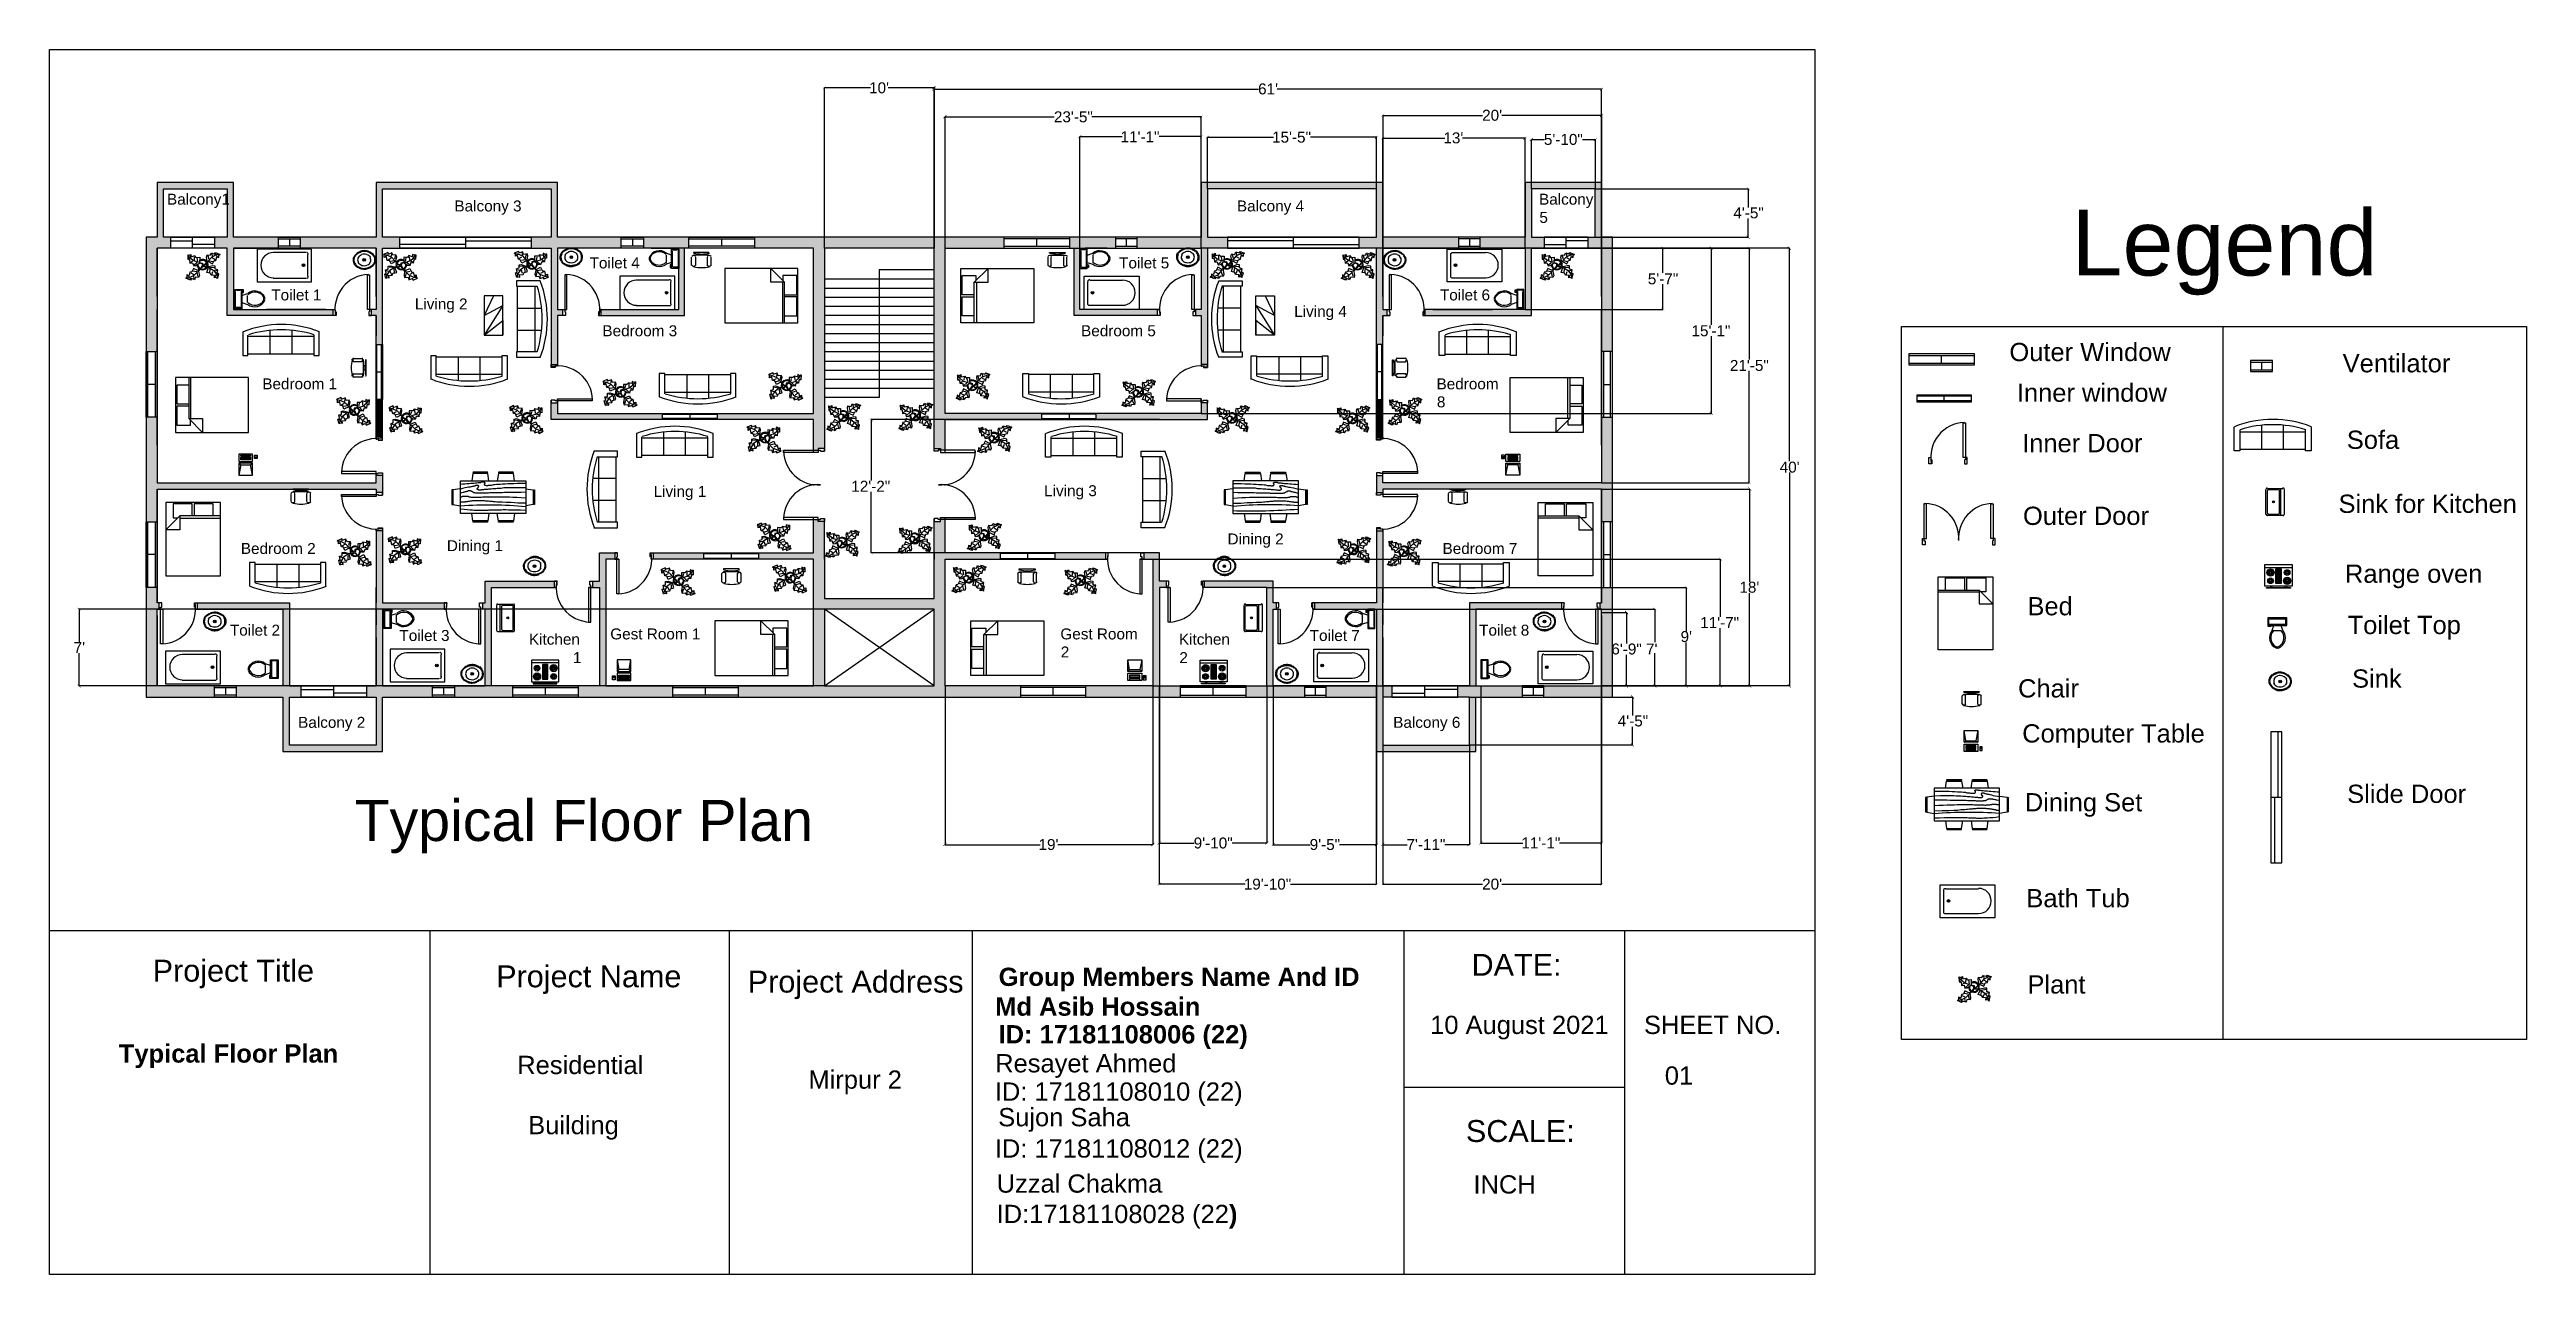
# Model space of a CAD drawing. Header units: inches. Extents: x 87 to 2803, y 358 to 1702.
import ezdxf

# ---------------------------------------------------------------- set-up
doc = ezdxf.new("R2010")
doc.units = ezdxf.units.IN
doc.header["$MEASUREMENT"] = 0
for name, color, linetype in [('PDF_0', 7, 'Continuous'), ('PDF_hatch', 3, 'Continuous'), ('PDF_Text', 7, 'Continuous')]:
    doc.layers.add(name, color=color, linetype=linetype)
for name, color, linetype, true_color in [('PDF_block', 220, 'Continuous', 0xff00bf), ('PDF_door', 140, 'Continuous', 0x00bfff), ('PDF_Layer1', 1, 'Continuous', 0xff0000), ('PDF_window', 180, 'Continuous', 0x3f00ff)]:
    doc.layers.add(name, color=color, linetype=linetype, true_color=true_color)
doc.styles.add('PDF Arial', font='arial.ttf')
doc.styles.add('PDF Arial Bold', font='arialbd.ttf')

msp = doc.modelspace()

# ---------------------------------------------------------------- texts
at = {"layer": 'PDF_Text', "color": 220, "true_color": 0xff00bf, "char_height": 12, "attachment_point": 7, "style": 'PDF Arial'}
for s, insert in [("10'", (985.3, 1653.4)), ("61'", (1411.9, 1652.2)), ('23\'-5"', (1188, 1621.6)), ("20'", (1657.6, 1623.3)), ('11\'-1"', (1261.1, 1599.9)), ('15\'-5"', (1427.2, 1599.3)), ("13'", (1615.1, 1598.5)), ('5\'-10"', (1725.3, 1596.8)), ('4\'-5"', (1933.1, 1516.3)), ('5\'-7"', (1839.3, 1444)), ('15\'-1"', (1887.2, 1387)), ('21\'-5"', (1929.3, 1349)), ("40'", (1983.9, 1237.5)), ('12\'-2"', (965.8, 1216.7)), ("18'", (1939.7, 1105.8)), ("9'", (1875.2, 1051.7)), ('11\'-7"', (1896.7, 1067.2)), ("7'", (113, 1039.9)), ('6\'-9" 7\'', (1799.3, 1038.1)), ('4\'-5"', (1806.3, 959.2)), ("19'", (1171.1, 823.7)), ('9\'-10"', (1341.3, 825.4)), ('9\'-5"', (1468.5, 823.7)), ('7\'-11"', (1574.6, 823.9)), ('11\'-1"', (1700.6, 825.6)), ('19\'-10"', (1396.2, 780.3)), ("20'", (1657.6, 780.3))]:
    msp.add_mtext(s, dxfattribs=dict(at, insert=insert))
at = {"layer": 'PDF_Text', "attachment_point": 7}
for s, insert, char_height, style in [('Balcony1', (215.4, 1527.8), 12, 'PDF Arial'), ('Balcony 3', (530.6, 1520.4), 12, 'PDF Arial'), ('Balcony 4', (1388.7, 1520.4), 12, 'PDF Arial'), ('5', (1720.4, 1511.3), 12, 'PDF Arial'), ('Balcony', (1720, 1527.8), 12, 'PDF Arial'), ('Toilet 4', (678.8, 1461.4), 12, 'PDF Arial'), ('Toilet 5', (1259.5, 1461.4), 12, 'PDF Arial'), ('Toilet 1', (329.8, 1426.3), 12, 'PDF Arial'), ('Living 2', (487.2, 1413), 12, 'PDF Arial'), ('Living 4', (1451.5, 1404.8), 12, 'PDF Arial'), ('Toilet 6', (1611.3, 1426.3), 12, 'PDF Arial'), ('Bedroom 3', (692.9, 1387), 12, 'PDF Arial'), ('Bedroom 5', (1217.8, 1387), 12, 'PDF Arial'), ('Bedroom 1', (319.9, 1328.8), 12, 'PDF Arial'), ('Bedroom', (1607.6, 1328.8), 12, 'PDF Arial'), ('8', (1608, 1309), 12, 'PDF Arial'), ('Living 1', (749, 1207.4), 12, 'PDF Arial'), ('Living 3', (1177.3, 1208.2), 12, 'PDF Arial'), ('Dining 2', (1378.4, 1155.3), 12, 'PDF Arial'), ('Bedroom 2', (296.4, 1148.3), 12, 'PDF Arial'), ('Dining 1', (522.3, 1147.9), 12, 'PDF Arial'), ('Bedroom 7', (1614.2, 1148.3), 12, 'PDF Arial'), ('Toilet 2', (284.4, 1058.7), 12, 'PDF Arial'), ('Toilet 3', (470.3, 1052.9), 12, 'PDF Arial'), ('Kitchen', (612.3, 1048.8), 12, 'PDF Arial'), ('Gest Room 1', (701.5, 1054.6), 11.999, 'PDF Arial'), ('Gest Room', (1195.1, 1054.6), 12, 'PDF Arial'), ('Kitchen', (1325.1, 1048.8), 12, 'PDF Arial'), ('Toilet 7', (1468.5, 1052.9), 12, 'PDF Arial'), ('Toilet 8', (1654.3, 1058.7), 12, 'PDF Arial'), ('1', (660.6, 1028.8), 12, 'PDF Arial'), ('2', (1195.5, 1035), 12, 'PDF Arial'), ('2', (1325.6, 1028.8), 12, 'PDF Arial'), ('Balcony 2', (359.2, 954.2), 12, 'PDF Arial'), ('Balcony 6', (1560.1, 954.2), 12, 'PDF Arial'), ('Typical Floor Plan', (421.1, 820.2), 44.97, 'PDF Arial'), ('DATE:', (1646, 686), 24, 'PDF Arial'), ('Project Title', (199.7, 672.3), 23.998, 'PDF Arial'), ('Project Name', (576.4, 666.1), 23.998, 'PDF Arial'), ('Project Address', (852.3, 660.3), 23.998, 'PDF Arial'), ('Group Members Name And ID', (1127.4, 668.8), 19.998, 'PDF Arial Bold'), ('{\\fArial|b1|i0|c0|p34;Md Asib Hossain}', (1123.6, 641.9), 19.998, 'PDF Arial'), ('{\\fArial|b1|i0|c0|p34;ID: 17181108006 (22)}', (1127.3, 605.8), 19.998, 'PDF Arial'), ('10 August 2021     SHEET NO.', (1600.6, 616.1), 19.998, 'PDF Arial'), ('Typical Floor Plan', (162.6, 584.7), 19.998, 'PDF Arial Bold'), ('Residential', (599.5, 577.9), 19.998, 'PDF Arial'), ('Resayet Ahmed', (1123.6, 574), 19.998, 'PDF Arial'), ('Mirpur 2', (918.8, 556.1), 20, 'PDF Arial'), ('01', (1857.9, 566.3), 20, 'PDF Arial'), ('ID: 17181108010 (22)', (1123.2, 543), 19.998, 'PDF Arial'), ('Building', (611.5, 506.2), 20, 'PDF Arial'), ('Sujon Saha', (1126.9, 514.9), 20, 'PDF Arial'), ('SCALE:', (1639.8, 503.4), 24, 'PDF Arial'), ('ID: 17181108012 (22)', (1123.2, 480.6), 19.998, 'PDF Arial'), ('INCH', (1648.1, 446.9), 20, 'PDF Arial')]:
    msp.add_mtext(s, dxfattribs=dict(at, insert=insert, char_height=char_height, style=style))
at = {"layer": 'PDF_Text', "color": 244, "true_color": 0x991b1e, "attachment_point": 7, "style": 'PDF Arial'}
for s, insert, char_height in [('Legend', (2303.9, 1432.1), 71.99), ('Outer Window', (2235.8, 1359.6), 19.998), ('Ventilator', (2601.3, 1347.3), 20), ('Inner window', (2244, 1315), 19.998), ('Inner Door', (2249.8, 1259.7), 20), ('Sofa', (2605.8, 1263.4), 20), ('Outer Door', (2250.7, 1180), 20), ('Sink for Kitchen', (2596.7, 1193.2), 19.998), ('Range oven', (2603.8, 1110.8), 20), ('Bed', (2255.6, 1080.9), 20), ('Toilet Top', (2606.7, 1054.6), 20), ('Chair', (2245.3, 990.8), 20), ('Sink', (2611.6, 1001.6), 20), ('Computer Table', (2249.8, 935.7), 19.998), ('Slide Door', (2606.2, 875.2), 20), ('Dining Set', (2252.7, 860.2), 20), ('Bath Tub', (2254.4, 760.8), 20), ('Plant', (2255.6, 666.2), 20)]:
    msp.add_mtext(s, dxfattribs=dict(at, insert=insert, char_height=char_height))
at = {"layer": 'PDF_Text', "insert": (1125.2, 408.8), "char_height": 19.998, "width": 273.436, "attachment_point": 7, "style": 'PDF Arial'}
msp.add_mtext('Uzzal Chakma^JID:17181108028 (22{\\fArial|b1|i0|c0|p34;)}', dxfattribs=at)

# ---------------------------------------------------------------- hatches: boundary and pattern name
at = {"layer": 'PDF_0', "true_color": 0xff00bf, "transparency": 33554559}
for points in [[(938.2, 1661), (938.2, 1661.5), (934.9, 1658.2), (935.3, 1657.7)], [(1054.6, 1658.2), (1055.1, 1657.7), (1058.4, 1661), (1057.9, 1661.5)], [(1058.4, 1659.4), (1057.9, 1659.8), (1054.6, 1656.5), (1055.1, 1656.5)], [(1786.9, 1656.5), (1787.3, 1656.5), (1790.2, 1659.4), (1790.2, 1659.8)], [(1550.2, 1630.9), (1550.2, 1631.3), (1546.9, 1628), (1546.9, 1627.6)], [(1786.9, 1628), (1787.3, 1627.6), (1790.2, 1630.9), (1790.2, 1631.3)], [(1070.3, 1629.2), (1069.9, 1629.7), (1066.6, 1626.4), (1067, 1625.9)], [(1218.2, 1607.4), (1217.8, 1607.8), (1214.5, 1604.5), (1214.9, 1604.1)], [(1347.9, 1626.4), (1348.3, 1625.9), (1351.2, 1629.2), (1351.2, 1629.7)], [(1347.9, 1604.5), (1348.3, 1604.1), (1351.2, 1607.4), (1351.2, 1607.8)], [(1358.2, 1606.9), (1358.2, 1607.4), (1354.9, 1604.1), (1355.3, 1603.6)], [(1539.9, 1604.1), (1540.3, 1603.6), (1543.2, 1606.9), (1543.2, 1607.4)], [(1550.2, 1605.7), (1550.2, 1606.1), (1546.9, 1602.8), (1546.9, 1602.4)], [(1702.6, 1602.8), (1703, 1602.4), (1706.3, 1605.7), (1705.9, 1606.1)], [(1713.4, 1604.1), (1712.9, 1604.5), (1709.6, 1601.2), (1710.1, 1601.2)], [(1779.8, 1601.2), (1780.3, 1601.2), (1783.6, 1604.1), (1783.2, 1604.5)], [(1950.8, 1547.1), (1951.2, 1547.5), (1947.9, 1550.4), (1947.5, 1550.4)], [(1947.9, 1497.5), (1947.5, 1497.1), (1950.8, 1493.8), (1951.2, 1494.2)], [(1857.5, 1481.8), (1857.5, 1482.2), (1854.6, 1485.5), (1854.2, 1485.1)], [(1910.4, 1481.8), (1910.8, 1482.2), (1907.5, 1485.5), (1907, 1485.1)], [(1952.1, 1481.8), (1952.1, 1482.2), (1948.8, 1485.5), (1948.8, 1485.1)], [(1995.8, 1481.8), (1996.3, 1482.2), (1993, 1485.5), (1992.5, 1485.1)], [(1854.6, 1418.6), (1854.2, 1418.2), (1857.5, 1414.9), (1857.5, 1415.3)], [(1907.5, 1304.6), (1907, 1304.2), (1910.4, 1300.9), (1910.8, 1301.3)], [(989, 1293.9), (989.4, 1294.3), (986.1, 1297.6), (986.1, 1297.2)], [(1948.8, 1228.6), (1948.8, 1228.2), (1952.1, 1224.9), (1952.1, 1225.3)], [(1952.5, 1217.9), (1952.9, 1218.3), (1949.6, 1221.6), (1949.2, 1221.2)], [(1920.3, 1141.1), (1920.7, 1141.5), (1917.4, 1144.4), (1917, 1144.4)], [(120.5, 1086.2), (120.9, 1086.2), (117.6, 1089.5), (117.2, 1089.1)], [(1848.4, 1086.2), (1848.8, 1086.2), (1845.5, 1089.5), (1845.1, 1089.1)], [(1882.7, 1110.1), (1883.1, 1110.1), (1879.8, 1113.4), (1879.4, 1113.4)], [(1817.4, 1082.4), (1817.8, 1082.9), (1814.5, 1086.2), (1814.1, 1085.7)], [(117.6, 1005.6), (117.2, 1005.2), (120.5, 1001.9), (120.9, 1002.3)], [(1814.5, 1005.6), (1814.1, 1005.2), (1817.4, 1001.9), (1817.8, 1002.3)], [(1845.5, 1005.6), (1845.1, 1005.2), (1848.4, 1001.9), (1848.8, 1002.3)], [(1879.8, 1005.6), (1879.4, 1005.2), (1882.7, 1001.9), (1883.1, 1002.3)], [(1917.4, 1005.6), (1917, 1005.2), (1920.3, 1001.9), (1920.7, 1002.3)], [(1949.6, 1005.6), (1949.2, 1005.2), (1952.5, 1001.9), (1952.9, 1002.3)], [(1993, 1005.6), (1992.5, 1005.2), (1995.8, 1001.9), (1996.3, 1002.3)], [(1824, 989.9), (1824.5, 990.3), (1821.1, 993.7), (1820.7, 993.2)], [(1821.1, 940.8), (1820.7, 940.4), (1824, 937.1), (1824.5, 937.5)], [(1070.3, 831.3), (1069.9, 831.8), (1066.6, 828.5), (1067, 828)], [(1294.6, 828.5), (1295, 828), (1298.3, 831.3), (1297.9, 831.8)], [(1305.3, 833), (1304.9, 833.4), (1301.6, 830.1), (1302, 829.7)], [(1419.7, 830.1), (1420.1, 829.7), (1423.4, 833), (1423, 833.4)], [(1430.5, 831.3), (1430, 831.8), (1426.7, 828.5), (1427.2, 828)], [(1539.9, 828.5), (1540.3, 828), (1543.2, 831.3), (1543.2, 831.8)], [(1550.2, 831.3), (1550.2, 831.8), (1546.9, 828.5), (1546.9, 828)], [(1641.5, 828.5), (1641.9, 828), (1645.2, 831.3), (1644.8, 831.8)], [(1658, 833), (1657.6, 833.4), (1654.3, 830.1), (1654.7, 829.7)], [(1786.9, 830.1), (1787.3, 829.7), (1790.2, 833), (1790.2, 833.4)], [(1305.3, 787.6), (1304.9, 788), (1301.6, 784.7), (1302, 784.7)], [(1539.9, 784.7), (1540.3, 784.7), (1543.2, 787.6), (1543.2, 788)], [(1550.2, 787.6), (1550.2, 788), (1546.9, 784.7)], [(1786.9, 784.7), (1787.3, 784.7), (1790.2, 787.6), (1790.2, 788)]]:
    msp.add_hatch(color=220, dxfattribs=at).paths.add_polyline_path(points)
at = {"layer": 'PDF_hatch', "transparency": 33554559}
for points in [[(288.5, 1555.7), (204.7, 1555.7), (204.7, 1495.8), (192.7, 1495.8), (192.7, 1370.3), (204.7, 1370.3), (204.7, 1483.9), (219.6, 1483.9), (219.6, 1495.8), (211.7, 1495.8), (211.7, 1548.7), (281.5, 1548.7), (281.5, 1495.8), (267.5, 1495.8), (267.5, 1483.9), (281.5, 1483.9), (281.5, 1409.9), (397.6, 1409.9), (397.6, 1416.6), (288.5, 1416.6), (288.5, 1483.9), (337.7, 1483.9), (337.7, 1495.8), (288.5, 1495.8)], [(643.7, 1555.7), (444.7, 1555.7), (444.7, 1495.8), (361.6, 1495.8), (361.6, 1483.9), (444.7, 1483.9), (444.7, 1416.6), (439.7, 1416.6), (439.7, 1409.9), (444.7, 1409.9), (444.7, 1378.1), (451.7, 1378.1), (451.7, 1483.9), (470.7, 1483.9), (470.7, 1495.8), (451.7, 1495.8), (451.7, 1548.7), (636.7, 1548.7), (636.7, 1495.8), (614.8, 1495.8), (614.8, 1483.9), (636.7, 1483.9), (636.7, 1356.3), (643.7, 1356.3), (643.7, 1409.9), (649.5, 1409.9), (649.5, 1416.6), (643.7, 1416.6), (643.7, 1483.9), (713.5, 1483.9), (713.5, 1495.8), (643.7, 1495.8)], [(1548.6, 1555.7), (1349.5, 1555.7), (1349.5, 1495.8), (1279.3, 1495.8), (1279.3, 1483.9), (1349.5, 1483.9), (1349.5, 1416.6), (1343.7, 1416.6), (1343.7, 1409.9), (1349.5, 1409.9), (1349.5, 1356.3), (1356.5, 1356.3), (1356.5, 1483.9), (1378.4, 1483.9), (1378.4, 1495.8), (1356.5, 1495.8), (1356.5, 1548.7), (1541.6, 1548.7), (1541.6, 1495.8), (1522.6, 1495.8), (1522.6, 1483.9), (1541.6, 1483.9), (1541.6, 1378.1), (1548.6, 1378.1), (1548.6, 1409.9), (1553.5, 1409.9), (1553.5, 1416.6), (1548.6, 1416.6), (1548.6, 1483.9), (1631.6, 1483.9), (1631.6, 1495.8), (1548.6, 1495.8)], [(1788.5, 1555.7), (1704.7, 1555.7), (1704.7, 1495.8), (1655.5, 1495.8), (1655.5, 1483.9), (1704.7, 1483.9), (1704.7, 1416.6), (1595.2, 1416.6), (1595.2, 1409.9), (1711.7, 1409.9), (1711.7, 1483.9), (1725.7, 1483.9), (1725.7, 1495.8), (1711.7, 1495.8), (1711.7, 1548.7), (1781.5, 1548.7), (1781.5, 1495.8), (1773.7, 1495.8), (1773.7, 1483.9), (1788.5, 1483.9), (1788.5, 1370.3), (1800.5, 1370.3), (1800.5, 1495.8), (1788.5, 1495.8)], [(787.8, 1495.8), (737.9, 1495.8), (737.9, 1483.9), (776.7, 1483.9), (776.7, 1416.6), (691.6, 1416.6), (691.6, 1409.9), (782.9, 1409.9), (782.9, 1483.9), (787.8, 1483.9)], [(1133.1, 1495.8), (859.7, 1495.8), (859.7, 1483.9), (924.5, 1483.9), (924.5, 1302.6), (818.8, 1302.6), (818.8, 1296), (924.5, 1296), (924.5, 1262.1), (929.5, 1262.1), (929.5, 1264.2), (936.5, 1264.2), (936.5, 1483.9), (1056.7, 1483.9), (1056.7, 1264.2), (1063.7, 1264.2), (1063.7, 1262.1), (1068.7, 1262.1), (1068.7, 1296), (1174.4, 1296), (1174.4, 1302.6), (1068.7, 1302.6), (1068.7, 1483.9), (1133.1, 1483.9)], [(1255.4, 1495.8), (1205.4, 1495.8), (1205.4, 1483.9), (1210.3, 1483.9), (1210.3, 1409.9), (1301.6, 1409.9), (1301.6, 1416.6), (1216.5, 1416.6), (1216.5, 1483.9), (1255.4, 1483.9)], [(643.7, 1314.1), (636.7, 1314.1), (636.7, 1296), (758.9, 1296), (758.9, 1302.6), (643.7, 1302.6)], [(1356.5, 1314.1), (1349.5, 1314.1), (1349.5, 1302.6), (1234.3, 1302.6), (1234.3, 1296), (1356.5, 1296)], [(451.7, 1234.4), (444.7, 1234.4), (444.7, 1226.6), (204.7, 1226.6), (204.7, 1298.4), (192.7, 1298.4), (192.7, 1183.6), (204.7, 1183.6), (204.7, 1219.6), (444.7, 1219.6), (444.7, 1215.8), (451.7, 1215.8)], [(1800.5, 1298.4), (1788.5, 1298.4), (1788.5, 1226.6), (1548.6, 1226.6), (1548.6, 1234.4), (1541.6, 1234.4), (1541.6, 1215.8), (1548.6, 1215.8), (1548.6, 1219.6), (1788.5, 1219.6), (1788.5, 1183.6), (1800.5, 1183.6)], [(451.7, 1173.7), (444.7, 1173.7), (444.7, 1004), (434.3, 1004), (434.3, 991.6), (444.7, 991.6), (444.7, 938.7), (349.7, 938.7), (349.7, 991.6), (362.5, 991.6), (362.5, 1004), (349.7, 1004), (349.7, 1094.8), (248.5, 1094.8), (248.5, 1087.8), (342.6, 1087.8), (342.6, 1004), (291.4, 1004), (291.4, 991.6), (342.6, 991.6), (342.6, 931.7), (451.7, 931.7), (451.7, 991.6), (506.6, 991.6), (506.6, 1004), (451.7, 1004), (451.7, 1087.8), (519.4, 1087.8), (519.4, 1094.8), (451.7, 1094.8)], [(1548.6, 1173.7), (1541.6, 1173.7), (1541.6, 1094.8), (1473.8, 1094.8), (1473.8, 1087.8), (1541.6, 1087.8), (1541.6, 1004), (1486.6, 1004), (1486.6, 991.6), (1541.6, 991.6), (1541.6, 931.7), (1650.6, 931.7), (1650.6, 991.6), (1701.4, 991.6), (1701.4, 1004), (1650.6, 1004), (1650.6, 1087.8), (1744.7, 1087.8), (1744.7, 1094.8), (1643.6, 1094.8), (1643.6, 1004), (1630.8, 1004), (1630.8, 991.6), (1643.6, 991.6), (1643.6, 938.7), (1548.6, 938.7), (1548.6, 991.6), (1558.5, 991.6), (1558.5, 1004), (1548.6, 1004)], [(706.5, 1149.8), (689.6, 1149.8), (689.6, 1118.8), (682.1, 1118.8), (682.1, 1111.8), (689.6, 1111.8), (689.6, 1004), (666.4, 1004), (666.4, 991.6), (770.1, 991.6), (770.1, 1004), (696.6, 1004), (696.6, 1142.7), (706.5, 1142.7)], [(804, 1149.8), (748.6, 1149.8), (748.6, 1142.7), (804, 1142.7)], [(1244.6, 1149.8), (1189.3, 1149.8), (1189.3, 1142.7), (1244.6, 1142.7)], [(1303.7, 1149.8), (1286.7, 1149.8), (1286.7, 1142.7), (1296.6, 1142.7), (1296.6, 1004), (1223.1, 1004), (1223.1, 991.6), (1326.4, 991.6), (1326.4, 1004), (1303.7, 1004), (1303.7, 1111.8), (1311.1, 1111.8), (1311.1, 1118.8), (1303.7, 1118.8)], [(640, 1118.8), (564.4, 1118.8), (564.4, 1094.8), (561.5, 1094.8), (561.5, 1087.8), (564.4, 1087.8), (564.4, 1004), (530.6, 1004), (530.6, 991.6), (594.6, 991.6), (594.6, 1004), (571.4, 1004), (571.4, 1111.8), (640, 1111.8)], [(1428.4, 1118.8), (1352.8, 1118.8), (1352.8, 1111.8), (1421.4, 1111.8), (1421.4, 1004), (1398.7, 1004), (1398.7, 991.6), (1462.7, 991.6), (1462.7, 1004), (1428.4, 1004), (1428.4, 1087.8), (1431.7, 1087.8), (1431.7, 1094.8), (1428.4, 1094.8)], [(204.7, 1111.8), (192.7, 1111.8), (192.7, 991.6), (267.5, 991.6), (267.5, 1004), (204.7, 1004), (204.7, 1087.8), (206.4, 1087.8), (206.4, 1094.8), (204.7, 1094.8)], [(1800.5, 1111.8), (1788.5, 1111.8), (1788.5, 1094.8), (1786.5, 1094.8), (1786.5, 1087.8), (1788.5, 1087.8), (1788.5, 1004), (1725.3, 1004), (1725.3, 991.6), (1800.5, 991.6)]]:
    msp.add_hatch(color=256, dxfattribs=at).paths.add_polyline_path(points)
h = msp.add_hatch(color=256, dxfattribs=at)
h.paths.add_polyline_path([(1068.7, 1004), (1068.7, 1142.7), (1129, 1142.7), (1129, 1149.8), (1068.7, 1149.8), (1068.7, 1186.1), (1063.7, 1186.1), (1063.7, 1184), (1056.7, 1184), (1056.7, 1099.8), (936.5, 1099.8), (936.5, 1184), (929.5, 1184), (929.5, 1186.1), (924.5, 1186.1), (924.5, 1149.8), (864.2, 1149.8), (864.2, 1142.7), (924.5, 1142.7), (924.5, 1004), (841.9, 1004), (841.9, 991.6), (1151.3, 991.6), (1151.3, 1004)])
h.paths.add_polyline_path([(1056.7, 1004), (936.5, 1004), (936.5, 1087.8), (1056.7, 1087.8)], flags=0)

# ---------------------------------------------------------------- linework, layer by layer
at = {"layer": 'PDF_0', "lineweight": 25}
for points in [[(86.6, 1701.5), (2022.3, 1701.5), (2022.3, 358.5), (86.6, 358.5)], [(1704.7, 1555.7), (1704.7, 1495.8), (1548.6, 1495.8), (1548.6, 1555.7), (1349.5, 1555.7), (1349.5, 1495.8), (1056.7, 1495.8), (936.5, 1495.8), (643.7, 1495.8), (643.7, 1555.7), (444.7, 1555.7), (444.7, 1495.8), (288.5, 1495.8), (288.5, 1555.7), (204.7, 1555.7), (204.7, 1495.8), (192.7, 1495.8), (192.7, 991.6), (342.6, 991.6), (342.6, 931.7), (451.7, 931.7), (451.7, 991.6), (936.5, 991.6), (1056.7, 991.6), (1541.6, 991.6), (1541.6, 931.7), (1650.6, 931.7), (1650.6, 991.6), (1800.5, 991.6), (1800.5, 1495.8), (1788.5, 1495.8), (1788.5, 1555.7)], [(281.5, 1548.7), (281.5, 1495.8), (211.7, 1495.8), (211.7, 1548.7)], [(636.7, 1548.7), (636.7, 1495.8), (451.7, 1495.8), (451.7, 1548.7)], [(1356.5, 1548.7), (1356.5, 1495.8), (1541.6, 1495.8), (1541.6, 1548.7)], [(1711.7, 1548.7), (1711.7, 1495.8), (1781.5, 1495.8), (1781.5, 1548.7)], [(288.5, 1483.9), (317.5, 1483.9)], [(374, 1446.7), (374, 1482.6), (314.1, 1482.6), (314.1, 1446.7)], [(768.8, 1482.6), (776.7, 1482.6), (776.7, 1461.6), (768.8, 1461.6)], [(1224.4, 1482.6), (1216.5, 1482.6), (1216.5, 1461.6), (1224.4, 1461.6)], [(1619.2, 1446.7), (1619.2, 1482.6), (1679.1, 1482.6), (1679.1, 1446.7)], [(1704.7, 1483.9), (1675.8, 1483.9)], [(772.2, 1416.6), (772.2, 1452.9), (711.9, 1452.9), (711.9, 1416.6)], [(827.1, 1461.6), (827.1, 1401.7), (907.2, 1401.7), (907.2, 1461.6)], [(877.5, 1446.3), (877.5, 1461.6), (892.7, 1446.3)], [(1166.1, 1461.6), (1166.1, 1401.7), (1086, 1401.7), (1086, 1461.6)], [(1115.8, 1446.3), (1115.8, 1461.6), (1100.5, 1446.3)], [(1221.1, 1416.6), (1221.1, 1452.9), (1281.4, 1452.9), (1281.4, 1416.6)], [(297.6, 1417.4), (289.8, 1417.4), (289.8, 1438.4), (297.6, 1438.4)], [(563.2, 1431.4), (563.2, 1388.5), (583.8, 1388.5), (583.8, 1431.4)], [(1430, 1431.4), (1430, 1388.5), (1409.4, 1388.5), (1409.4, 1431.4)], [(1695.6, 1417.4), (1703.4, 1417.4), (1703.4, 1438.4), (1695.6, 1438.4)], [(304.6, 1281.5), (304.6, 1341.8), (224.9, 1341.8), (224.9, 1281.5)], [(1688.2, 1281.5), (1688.2, 1341.8), (1768.3, 1341.8), (1768.3, 1281.5)], [(254.3, 1296.8), (254.3, 1281.5), (239.4, 1296.8)], [(1738.5, 1296.8), (1738.5, 1281.5), (1753.8, 1296.8)], [(294.3, 1258), (294.3, 1249.7), (309.2, 1249.7), (309.2, 1258)], [(307.1, 1256.7), (307.1, 1255.9), (296.4, 1255.9), (296.4, 1256.7)], [(307.1, 1255.1), (307.1, 1251.8), (296.4, 1251.8), (296.4, 1255.1)], [(314.1, 1253), (311.3, 1253), (311.3, 1256.7), (314.1, 1256.7)], [(311.7, 1255.1), (313.7, 1255.1), (313.7, 1253.8), (311.7, 1253.8)], [(1678.7, 1253), (1682, 1253), (1682, 1256.7), (1678.7, 1256.7)], [(1681.1, 1255.1), (1679.5, 1255.1), (1679.5, 1253.8), (1681.1, 1253.8)], [(1698.9, 1258), (1698.9, 1249.7), (1683.6, 1249.7), (1683.6, 1258)], [(1685.7, 1256.7), (1685.7, 1255.9), (1696.8, 1255.9), (1696.8, 1256.7)], [(1685.7, 1255.1), (1685.7, 1251.8), (1696.8, 1251.8), (1696.8, 1255.1)], [(609, 1192.7), (537.2, 1192.7), (537.2, 1228.6), (609, 1228.6)], [(551.2, 1238.1), (550.8, 1237.3), (567.3, 1237.3), (566.9, 1238.1)], [(578.9, 1238.1), (578.9, 1237.3), (595.4, 1237.3), (595, 1238.1)], [(1384.2, 1192.7), (1456.1, 1192.7), (1456.1, 1228.6), (1384.2, 1228.6)], [(1413.9, 1238.1), (1414.4, 1237.3), (1397.8, 1237.3), (1398.2, 1238.1)], [(1442, 1238.1), (1442.4, 1237.3), (1425.9, 1237.3), (1425.9, 1238.1)], [(214.2, 1124.6), (274.1, 1124.6), (274.1, 1204.7), (214.2, 1204.7)], [(527.7, 1202.6), (528.5, 1202.6), (528.5, 1218.7), (527.7, 1218.7)], [(618.5, 1218.7), (618.5, 1202.6), (617.7, 1202.6), (617.7, 1218.7)], [(1374.7, 1218.7), (1374.7, 1202.6), (1375.5, 1202.6), (1375.5, 1218.7)], [(1465.6, 1202.6), (1464.7, 1202.6), (1464.7, 1218.7), (1465.6, 1218.7)], [(1779, 1124.6), (1719.1, 1124.6), (1719.1, 1204.7), (1779, 1204.7)], [(229.5, 1175), (214.2, 1175), (229.5, 1190.2)], [(551.2, 1183.2), (550.8, 1184), (567.3, 1184), (566.9, 1183.2)], [(578.9, 1183.2), (578.9, 1184), (595.4, 1184), (595, 1183.2)], [(1413.9, 1183.2), (1414.4, 1184), (1397.8, 1184), (1398.2, 1183.2)], [(1442, 1183.2), (1442.4, 1184), (1425.9, 1184), (1425.9, 1183.2)], [(1763.7, 1175), (1779, 1175), (1763.7, 1190.2)], [(2217.6, 1043.2), (2157.7, 1043.2), (2157.7, 1123.3), (2217.6, 1123.3)], [(2515.8, 1113), (2515.8, 1137), (2545.9, 1137), (2545.9, 1113)], [(2527.8, 1115.9), (2527.8, 1132), (2534, 1132), (2534, 1115.9)], [(444.7, 1087.8), (444.7, 1070.9)], [(461.2, 1066.8), (452.9, 1066.8), (452.9, 1087.8), (461.2, 1087.8)], [(936.5, 1087.8), (936.5, 1004), (1056.7, 1004), (1056.7, 1087.8)], [(1532.1, 1066.8), (1539.9, 1066.8), (1539.9, 1087.8), (1532.1, 1087.8)], [(1548.6, 1087.8), (1548.6, 1070.9)], [(2202.7, 1093.6), (2217.6, 1093.6), (2202.7, 1108.9)], [(2517.9, 1110.9), (2517.9, 1111.8), (2543.9, 1111.8), (2543.9, 1110.9)], [(816.3, 1075), (816.3, 1015.1), (896.5, 1015.1), (896.5, 1075)], [(866.7, 1060.1), (866.7, 1075), (882, 1060.1)], [(1176.9, 1075), (1176.9, 1015.1), (1096.8, 1015.1), (1096.8, 1075)], [(1126.5, 1060.1), (1126.5, 1075), (1111.2, 1060.1)], [(2540.2, 1070.1), (2540.2, 1078.3), (2519.1, 1078.3), (2519.1, 1070.1)], [(274.1, 1006), (274.1, 1042), (213.8, 1042), (213.8, 1006)], [(329, 1032.5), (337.3, 1032.5), (337.3, 1011.8), (329, 1011.8)], [(520.2, 1008.1), (520.2, 1044), (460.3, 1044), (460.3, 1008.1)], [(1473, 1008.1), (1473, 1044), (1532.9, 1044), (1532.9, 1008.1)], [(1664.2, 1032.5), (1656, 1032.5), (1656, 1011.8), (1664.2, 1011.8)], [(1719.1, 1006), (1719.1, 1042), (1779, 1042), (1779, 1006)], [(645, 1008.1), (645, 1032.1), (615.2, 1032.1), (615.2, 1008.1)], [(642.9, 1006), (642.9, 1006.9), (616.9, 1006.9), (616.9, 1006)], [(633, 1011), (633, 1027.1), (627.2, 1027.1), (627.2, 1011)], [(704, 1014.7), (706.9, 1014.7), (706.9, 1010.6), (704, 1010.6)], [(706.5, 1012.7), (704.4, 1012.7), (704.4, 1013.5), (706.5, 1013.5)], [(724.2, 1009.8), (724.2, 1017.6), (709, 1017.6), (709, 1009.8)], [(711, 1012.7), (711, 1015.5), (722.2, 1015.5), (722.2, 1012.7)], [(711, 1010.6), (711, 1011.8), (722.2, 1011.8), (722.2, 1010.6)], [(1269, 1009.8), (1269, 1017.6), (1284.3, 1017.6), (1284.3, 1009.8)], [(1282.2, 1012.7), (1282.2, 1015.5), (1271, 1015.5), (1271, 1012.7)], [(1282.2, 1010.6), (1282.2, 1011.8), (1271, 1011.8), (1271, 1010.6)], [(1289.2, 1014.7), (1285.9, 1014.7), (1285.9, 1010.6), (1289.2, 1010.6)], [(1286.7, 1012.7), (1288.4, 1012.7), (1288.4, 1013.5), (1286.7, 1013.5)], [(1348.3, 1008.1), (1348.3, 1032.1), (1378, 1032.1), (1378, 1008.1)], [(1349.9, 1006), (1349.9, 1006.9), (1375.9, 1006.9), (1375.9, 1006)], [(1360.3, 1011), (1360.3, 1027.1), (1366, 1027.1), (1366, 1011)], [(444.7, 938.7), (349.7, 938.7), (349.7, 991.6), (444.7, 991.6)], [(1548.6, 938.7), (1643.6, 938.7), (1643.6, 991.6), (1548.6, 991.6)], [(2186.2, 931.7), (2186.2, 940), (2201.1, 940), (2201.1, 931.7)], [(2199, 935), (2199, 937.9), (2187.9, 937.9), (2187.9, 935)], [(2199, 932.9), (2199, 933.8), (2187.9, 933.8), (2187.9, 932.9)], [(2206.1, 937.1), (2203.2, 937.1), (2203.2, 932.9), (2206.1, 932.9)], [(2203.6, 935), (2205.6, 935), (2205.6, 935.8), (2203.6, 935.8)], [(2183.3, 901.1), (2183.3, 899.9), (2167.2, 899.9), (2167.2, 901.1)], [(2211, 901.1), (2211.4, 899.9), (2194.9, 899.9), (2195.3, 901.1)], [(2143.7, 881.3), (2143.7, 865.6), (2144.5, 865.2), (2144.5, 881.7)], [(2153.2, 855.7), (2225.1, 855.7), (2225.1, 891.6), (2153.2, 891.6)], [(2234.5, 865.6), (2233.7, 865.2), (2233.7, 881.7), (2234.5, 881.3)], [(2183.3, 846.2), (2183.3, 847), (2167.2, 847), (2167.2, 846.2)], [(2211, 846.2), (2211.4, 847), (2194.9, 847), (2195.3, 846.2)], [(2159.8, 749.6), (2159.8, 785.5), (2219.7, 785.5), (2219.7, 749.6)]]:
    msp.add_lwpolyline(points, close=True, dxfattribs=at)
for points in [[(400.9, 1409.9), (389.7, 1409.9), (281.5, 1409.9), (281.5, 1416.6), (281.5, 1423.6), (281.5, 1483.9), (204.7, 1483.9), (204.7, 1430.6), (204.7, 1483.9), (204.7, 1430.6), (204.7, 1423.6), (204.7, 1416.6)], [(238.2, 1476.4), (238.2, 1471.5), (240.2, 1471.1), (240.6, 1467.4), (243.5, 1467.8), (244.8, 1464.5), (247.2, 1464.9), (250.5, 1467.4), (251, 1467.8), (253.9, 1466.9), (253.9, 1464.5), (252.2, 1461.6), (249.3, 1459.1), (244.4, 1461.6), (242.7, 1457.9), (240.6, 1457.4), (239.8, 1453.7), (237.3, 1454.5), (237.3, 1451.7), (236.1, 1450.8), (240.2, 1451.7), (245.2, 1454.1), (249.3, 1458.3)], [(250.1, 1468.2), (244.8, 1469.8), (240.2, 1473.1), (238.2, 1476.4), (239.4, 1476), (241.5, 1476.9), (241.9, 1474.4), (246, 1475.6), (247.2, 1473.5), (251.4, 1474), (251, 1468.2), (254.3, 1467.4), (254.7, 1465.3), (256.3, 1465.3), (259.6, 1469), (259.6, 1469.4), (258.8, 1474), (259.6, 1476.4), (262.9, 1476), (264.2, 1478.5), (267.5, 1477.3), (268.7, 1478.9), (273.7, 1476.9)], [(239, 1471.5), (240.2, 1472.3)], [(241, 1473.5), (241, 1476)], [(241, 1468.2), (243.5, 1469.8)], [(245.2, 1474.4), (245.2, 1470.7)], [(245.2, 1465.3), (248.1, 1468.2)], [(249.3, 1469), (248.5, 1473.1)], [(270.8, 1450.4), (272.4, 1455.4), (270.4, 1456.6), (271.2, 1459.9), (268.3, 1460.7), (268.3, 1464), (265.8, 1464.5), (261.3, 1463.2), (256.7, 1463.6), (255.5, 1464.5), (257.2, 1465.3), (260.5, 1469), (265.4, 1466.5), (267.1, 1470.2), (269.1, 1470.2), (270, 1474.4), (272.4, 1473.5), (272.4, 1476), (273.7, 1476.9), (269.5, 1476.4), (264.6, 1474), (260.5, 1469.4)], [(260, 1475.6), (261.3, 1471.5)], [(262.1, 1469.8), (265.8, 1469)], [(264.6, 1477.7), (265, 1474.8)], [(268.3, 1471.1), (265, 1473.1)], [(268.7, 1478.5), (268.7, 1476.9)], [(269.5, 1475.6), (271.6, 1474.4)], [(288.5, 1483.9), (288.5, 1423.6), (288.5, 1416.6), (389.7, 1416.6), (324.5, 1416.6)], [(444.7, 1483.9), (444.7, 1430.6), (444.7, 1483.9), (324.5, 1483.9), (317.5, 1483.9)], [(367.8, 1478.9), (331.9, 1478.9)], [(369.9, 1452.9), (369.9, 1476.9)], [(432.7, 1470.7), (430.6, 1470.7)], [(431.4, 1471.5), (431.4, 1469.8)], [(451.7, 1273.2), (451.7, 1416.6), (451.7, 1423.6), (451.7, 1430.6), (451.7, 1483.9), (636.7, 1483.9), (636.7, 1430.6), (636.7, 1423.6), (636.7, 1416.6), (636.7, 1353)], [(476.5, 1468.2), (481.8, 1469.8), (486, 1473.1), (488.4, 1476.4), (486.8, 1476), (484.7, 1476.9), (484.3, 1474.4), (480.6, 1475.6), (479.3, 1473.5), (475.2, 1474), (475.2, 1468.2), (471.9, 1467.4), (471.5, 1465.3), (469.8, 1465.3), (466.5, 1469), (466.5, 1469.4), (467.4, 1474), (466.5, 1476.4), (463.2, 1476), (462, 1478.5), (458.7, 1477.3), (457.5, 1478.9), (452.9, 1476.9)], [(455.4, 1450.4), (454.2, 1455.4), (455.8, 1456.6), (455, 1459.9), (457.9, 1460.7), (457.9, 1464), (460.3, 1464.5), (465.3, 1463.2), (469.8, 1463.6), (470.7, 1464.5), (469.4, 1465.3), (466.1, 1469), (461.2, 1466.5), (459.5, 1470.2), (457, 1470.2), (456.2, 1474.4), (453.7, 1473.5), (453.7, 1476), (452.9, 1476.9), (456.6, 1476.4), (461.6, 1474), (465.7, 1469.4)], [(456.6, 1475.6), (454.6, 1474.4)], [(457.5, 1478.5), (457.9, 1476.9)], [(457.9, 1471.1), (461.2, 1473.1)], [(464.5, 1469.8), (460.8, 1469)], [(461.6, 1477.7), (461.2, 1474.8)], [(466.1, 1475.6), (464.9, 1471.5)], [(488.4, 1476.4), (488, 1471.5), (486, 1471.1), (485.5, 1467.4), (482.6, 1467.8), (481.8, 1464.5), (479.3, 1464.9), (475.6, 1467.4), (475.2, 1467.8), (472.7, 1466.9), (472.3, 1464.5), (474, 1461.6), (476.9, 1459.1), (481.8, 1461.6), (483.5, 1457.9), (485.5, 1457.4), (486.4, 1453.7), (488.8, 1454.5), (488.8, 1451.7), (490.1, 1450.8), (486, 1451.7), (481, 1454.1), (476.9, 1458.3)], [(476.9, 1469), (477.7, 1473.1)], [(481.4, 1465.3), (478.1, 1468.2)], [(481, 1474.4), (481.4, 1470.7)], [(485.1, 1468.2), (482.6, 1469.8)], [(485.5, 1473.5), (485.1, 1476)], [(487.6, 1471.5), (486, 1472.3)], [(619.8, 1469.4), (625.1, 1471.1), (629.7, 1474.4), (631.7, 1477.7), (630.5, 1476.9), (628, 1478.1), (627.6, 1475.6), (623.9, 1476.4), (622.7, 1474.8), (618.5, 1474.8), (618.5, 1469.4), (615.6, 1468.6), (615.2, 1466.1), (613.6, 1466.5), (610.3, 1470.2), (610.3, 1470.7), (611.1, 1475.2), (610.3, 1477.7), (606.5, 1476.9), (605.7, 1479.7), (602.4, 1478.5), (600.8, 1480.2), (596.2, 1478.1)], [(599.1, 1451.7), (597.5, 1456.6), (599.5, 1457.4), (598.7, 1461.2), (601.6, 1462), (601.6, 1465.3), (604.1, 1465.7), (608.6, 1464), (613.2, 1464.9), (614.4, 1465.7), (612.7, 1466.1), (609.4, 1469.8), (604.5, 1467.4), (602.8, 1471.1), (600.8, 1471.5), (599.9, 1475.2), (597.5, 1474.8), (597.5, 1477.3), (596.2, 1478.1), (600.3, 1477.7), (605.3, 1475.2), (609.4, 1470.7)], [(600.3, 1476.9), (597.9, 1475.6)], [(601.2, 1479.3), (601.2, 1478.1)], [(601.2, 1472.3), (604.5, 1474.4)], [(607.8, 1471.1), (604.1, 1470.2)], [(604.9, 1478.9), (604.9, 1476)], [(609.4, 1476.9), (608.2, 1472.7)], [(631.7, 1477.7), (631.7, 1472.7), (629.7, 1472.3), (629.3, 1468.6), (626.4, 1468.6), (625.1, 1465.3), (622.7, 1465.7), (618.9, 1468.6), (616, 1468.2), (615.6, 1465.7), (617.7, 1462.8), (620.2, 1460.3), (625.1, 1462.8), (626.8, 1459.1), (629.3, 1458.7), (630.1, 1455), (632.6, 1455.4), (632.6, 1452.9), (633.8, 1452.1), (629.7, 1452.5), (624.7, 1455), (620.6, 1459.5)], [(618.9, 1468.6), (618.9, 1468.6)], [(620.6, 1470.2), (621.4, 1474)], [(624.7, 1466.1), (621.4, 1469)], [(624.3, 1475.6), (624.7, 1471.9)], [(628.8, 1469.4), (626.4, 1471.1)], [(628.8, 1474.4), (628.8, 1477.3)], [(630.9, 1472.7), (629.7, 1473.1)], [(643.7, 1318.7), (643.7, 1302.6), (924.5, 1302.6), (924.5, 1483.9), (746.5, 1483.9), (770.9, 1483.9)], [(746.5, 1483.9), (739.5, 1483.9), (732.5, 1483.9), (725.9, 1483.9), (643.7, 1483.9), (643.7, 1430.6), (643.7, 1423.6), (643.7, 1416.6), (654, 1416.6)], [(659.4, 1473.5), (657.3, 1473.5)], [(658.6, 1474.8), (658.6, 1472.7)], [(688.7, 1409.9), (692, 1409.9), (694.5, 1409.9), (732.5, 1409.9), (739.5, 1409.9), (746.5, 1409.9), (770.9, 1409.9), (782.9, 1409.9), (782.9, 1416.6), (782.9, 1483.9)], [(689.6, 1416.6), (692, 1416.6), (694.5, 1416.6), (732.5, 1416.6), (739.5, 1416.6), (746.5, 1416.6), (763.9, 1416.6), (776.7, 1416.6), (776.7, 1483.9)], [(768.8, 1476), (762.7, 1478.1)], [(762.7, 1476), (762.7, 1468.2)], [(768.8, 1468.2), (762.7, 1466.1)], [(769.7, 1463.6), (769.7, 1480.6)], [(770.9, 1481.8), (774.6, 1481.8)], [(775.9, 1480.6), (775.9, 1463.6)], [(790.7, 1464.9), (790.7, 1474)], [(809.7, 1478.1), (809.7, 1478.9), (792.8, 1478.9), (792.8, 1478.1)], [(809.7, 1475.2), (809.7, 1476), (792.8, 1476), (792.8, 1475.2)], [(794.9, 1474), (794.9, 1464.9)], [(799.4, 1477.3), (799.4, 1476)], [(803.5, 1476), (803.5, 1477.3)], [(808.1, 1464.9), (808.1, 1474)], [(811.8, 1474), (811.8, 1464.9)], [(1056.7, 1261.3), (1056.7, 1483.9), (936.5, 1483.9), (936.5, 1261.3)], [(1349.5, 1318.7), (1349.5, 1302.6), (1068.7, 1302.6), (1068.7, 1483.9), (1246.3, 1483.9), (1222.3, 1483.9)], [(1181.4, 1474), (1181.4, 1464.9)], [(1183.1, 1478.1), (1183.1, 1478.9), (1200.4, 1478.9), (1200.4, 1478.1)], [(1183.1, 1475.2), (1183.1, 1476), (1200.4, 1476), (1200.4, 1475.2)], [(1185.1, 1464.9), (1185.1, 1474)], [(1189.7, 1476), (1189.7, 1477.3)], [(1193.8, 1477.3), (1193.8, 1476)], [(1198.4, 1474), (1198.4, 1464.9)], [(1202.1, 1464.9), (1202.1, 1474)], [(1304.5, 1409.9), (1301.2, 1409.9), (1298.7, 1409.9), (1260.3, 1409.9), (1253.3, 1409.9), (1246.3, 1409.9), (1222.3, 1409.9), (1210.3, 1409.9), (1210.3, 1416.6), (1210.3, 1483.9)], [(1303.7, 1416.6), (1301.2, 1416.6), (1298.7, 1416.6), (1260.3, 1416.6), (1253.3, 1416.6), (1246.3, 1416.6), (1229.3, 1416.6), (1216.5, 1416.6), (1216.5, 1483.9)], [(1217.4, 1480.6), (1217.4, 1463.6)], [(1222.3, 1481.8), (1218.6, 1481.8)], [(1223.6, 1463.6), (1223.6, 1480.6)], [(1224.4, 1476), (1230.6, 1478.1)], [(1224.4, 1468.2), (1230.6, 1466.1)], [(1230.6, 1476), (1230.6, 1468.2)], [(1246.3, 1483.9), (1253.3, 1483.9), (1260.3, 1483.9), (1267.3, 1483.9), (1349.5, 1483.9), (1349.5, 1430.6), (1349.5, 1423.6), (1349.5, 1416.6), (1339.2, 1416.6)], [(1333.8, 1473.5), (1335.5, 1473.5)], [(1334.6, 1474.8), (1334.6, 1472.7)], [(1541.6, 1273.2), (1541.6, 1416.6), (1541.6, 1423.6), (1541.6, 1430.6), (1541.6, 1483.9), (1356.5, 1483.9), (1356.5, 1430.6), (1356.5, 1423.6), (1356.5, 1416.6), (1356.5, 1353)], [(1361.5, 1477.7), (1361.5, 1472.7), (1363.6, 1472.3), (1364, 1468.6), (1366.9, 1468.6), (1368.1, 1465.3), (1370.6, 1465.7), (1373.9, 1468.6), (1374.3, 1468.6), (1377.2, 1468.2), (1377.2, 1465.7), (1375.5, 1462.8), (1372.6, 1460.3), (1367.7, 1462.8), (1366, 1459.1), (1364, 1458.7), (1363.1, 1455), (1360.7, 1455.4), (1360.7, 1452.9), (1359.4, 1452.1), (1363.6, 1452.5), (1368.5, 1455), (1372.6, 1459.5)], [(1373.5, 1469.4), (1368.1, 1471.1), (1363.6, 1474.4), (1361.5, 1477.7), (1362.7, 1476.9), (1364.8, 1478.1), (1365.2, 1475.6), (1369.3, 1476.4), (1370.6, 1474.8), (1374.7, 1474.8), (1374.3, 1469.4), (1377.6, 1468.6), (1378, 1466.1), (1379.7, 1466.5), (1383, 1470.2), (1383, 1470.7), (1382.1, 1475.2), (1383, 1477.7), (1386.3, 1476.9), (1387.5, 1479.7), (1390.8, 1478.5), (1392.1, 1480.2), (1397, 1478.1)], [(1362.3, 1472.7), (1363.6, 1473.1)], [(1364.4, 1474.4), (1364.4, 1477.3)], [(1364.4, 1469.4), (1366.9, 1471.1)], [(1368.5, 1475.6), (1368.5, 1471.9)], [(1368.5, 1466.1), (1371.4, 1469)], [(1372.6, 1470.2), (1371.8, 1474)], [(1394.1, 1451.7), (1395.8, 1456.6), (1393.7, 1457.4), (1394.5, 1461.2), (1391.6, 1462), (1391.6, 1465.3), (1389.2, 1465.7), (1384.6, 1464), (1380.1, 1464.9), (1378.8, 1465.7), (1380.5, 1466.1), (1383.8, 1469.8), (1388.7, 1467.4), (1390.4, 1471.1), (1392.5, 1471.5), (1393.3, 1475.2), (1395.8, 1474.8), (1395.8, 1477.3), (1397, 1478.1), (1392.9, 1477.7), (1387.9, 1475.2), (1383.8, 1470.7)], [(1383.4, 1476.9), (1384.6, 1472.7)], [(1385.4, 1471.1), (1389.2, 1470.2)], [(1387.9, 1478.9), (1388.3, 1476)], [(1391.6, 1472.3), (1388.3, 1474.4)], [(1392.1, 1479.3), (1392.1, 1478.1)], [(1392.9, 1476.9), (1394.9, 1475.6)], [(1504.8, 1476.4), (1505.2, 1471.5), (1506.9, 1471.1), (1507.3, 1467.4), (1510.2, 1467.8), (1511.4, 1464.5), (1513.9, 1464.9), (1517.6, 1467.4), (1517.6, 1467.8), (1520.5, 1466.9), (1520.9, 1464.5), (1518.8, 1461.6), (1516.4, 1459.1), (1511.4, 1461.6), (1509.8, 1457.9), (1507.7, 1457.4), (1506.4, 1453.7), (1504.4, 1454.5), (1504.4, 1451.7), (1503.1, 1450.8), (1506.9, 1451.7), (1511.8, 1454.1), (1515.9, 1458.3)], [(1516.8, 1468.2), (1511.4, 1469.8), (1506.9, 1473.1), (1504.8, 1476.4), (1506, 1476), (1508.5, 1476.9), (1508.9, 1474.4), (1512.6, 1475.6), (1513.9, 1473.5), (1518, 1474), (1518, 1468.2), (1520.9, 1467.4), (1521.3, 1465.3), (1523, 1465.3), (1526.3, 1469), (1526.7, 1469.4), (1525.9, 1474), (1526.3, 1476.4), (1530, 1476), (1530.8, 1478.5), (1534.5, 1477.3), (1535.8, 1478.9), (1540.3, 1476.9)], [(1505.6, 1471.5), (1506.9, 1472.3)], [(1507.7, 1473.5), (1508.1, 1476)], [(1507.7, 1468.2), (1510.2, 1469.8)], [(1512.2, 1474.4), (1511.8, 1470.7)], [(1511.8, 1465.3), (1515.1, 1468.2)], [(1516.4, 1469), (1515.1, 1473.1)], [(1537.8, 1450.4), (1539.1, 1455.4), (1537.4, 1456.6), (1537.8, 1459.9), (1535.4, 1460.7), (1535.4, 1464), (1532.9, 1464.5), (1527.9, 1463.2), (1523.4, 1463.6), (1522.1, 1464.5), (1523.8, 1465.3), (1527.1, 1469), (1532.1, 1466.5), (1533.7, 1470.2), (1535.8, 1470.2), (1537, 1474.4), (1539.1, 1473.5), (1539.1, 1476), (1540.3, 1476.9), (1536.6, 1476.4), (1531.2, 1474), (1527.5, 1469.4)], [(1527.1, 1475.6), (1528.3, 1471.5)], [(1528.7, 1469.8), (1532.5, 1469)], [(1531.6, 1477.7), (1532.1, 1474.8)], [(1535.4, 1471.1), (1532.1, 1473.1)], [(1535.8, 1478.5), (1535.4, 1476.9)], [(1536.2, 1475.6), (1538.7, 1474.4)], [(1548.6, 1483.9), (1548.6, 1430.6), (1548.6, 1483.9), (1668.8, 1483.9), (1675.8, 1483.9)], [(1560.6, 1470.7), (1562.6, 1470.7)], [(1561.4, 1471.5), (1561.4, 1469.8)], [(1592.4, 1409.9), (1603.5, 1409.9), (1711.7, 1409.9), (1711.7, 1416.6), (1711.7, 1423.6), (1711.7, 1483.9), (1788.5, 1483.9), (1788.5, 1430.6), (1788.5, 1483.9), (1788.5, 1430.6), (1788.5, 1423.6), (1788.5, 1416.6)], [(1704.7, 1483.9), (1704.7, 1423.6), (1704.7, 1416.6), (1603.5, 1416.6), (1668.8, 1416.6)], [(1625, 1478.9), (1661.3, 1478.9)], [(1723.3, 1476.9), (1723.3, 1471.5), (1725.3, 1471.1), (1725.7, 1467.4), (1728.6, 1467.8), (1729.9, 1464.5), (1732.4, 1464.9), (1735.7, 1467.4), (1736.1, 1467.8), (1739, 1466.9), (1739, 1464.5), (1737.3, 1461.6), (1734.4, 1459.1), (1729.5, 1461.6), (1727.8, 1457.9), (1725.7, 1457.4), (1724.9, 1453.7), (1722.4, 1454.5), (1722.4, 1452.1), (1721.2, 1450.8), (1725.3, 1451.7), (1730.3, 1454.1), (1734.4, 1458.3)], [(1735.2, 1468.2), (1729.9, 1469.8), (1725.3, 1473.1), (1723.3, 1476.9), (1724.5, 1476), (1726.6, 1477.3), (1727, 1474.8), (1731.1, 1475.6), (1732.4, 1473.5), (1736.5, 1474), (1736.1, 1468.2), (1739.4, 1467.4), (1739.8, 1465.3), (1741.4, 1465.3), (1744.7, 1469), (1744.7, 1469.8), (1743.9, 1474), (1744.7, 1476.4), (1748, 1476), (1749.3, 1478.5), (1752.6, 1477.7), (1753.8, 1478.9), (1758.8, 1476.9)], [(1724.1, 1471.9), (1725.3, 1472.3)], [(1726.2, 1473.5), (1726.2, 1476)], [(1726.2, 1468.2), (1728.6, 1469.8)], [(1730.7, 1474.8), (1730.3, 1470.7)], [(1730.3, 1465.3), (1733.2, 1468.2)], [(1734.4, 1469), (1733.6, 1473.1)], [(1755.9, 1450.4), (1757.5, 1455.4), (1755.5, 1456.6), (1756.3, 1459.9), (1753.4, 1460.7), (1753.4, 1464.5), (1750.9, 1464.5), (1746.4, 1463.2), (1741.9, 1463.6), (1740.6, 1464.5), (1742.3, 1465.3), (1745.6, 1469), (1750.5, 1466.5), (1752.2, 1470.2), (1754.2, 1470.7), (1755.1, 1474.4), (1757.5, 1473.5), (1757.5, 1476), (1758.8, 1476.9), (1754.7, 1476.4), (1749.7, 1474), (1745.6, 1469.4)], [(1745.2, 1475.6), (1746.4, 1471.5)], [(1747.2, 1470.2), (1750.9, 1469)], [(1750.1, 1477.7), (1750.1, 1474.8)], [(1753.8, 1471.1), (1750.5, 1473.1)], [(1753.8, 1478.5), (1753.8, 1476.9)], [(1754.7, 1475.6), (1756.7, 1474.4)], [(261.3, 1462.4), (266.7, 1459.1), (270, 1454.5), (270.8, 1450.4), (270, 1451.7), (267.5, 1451.2), (267.5, 1453.7), (263.8, 1454.1), (262.9, 1456.2), (259.2, 1457), (260.9, 1462.4), (256.3, 1463.2), (254.7, 1464.5), (253.4, 1462), (250.1, 1458.7), (250.1, 1458.3), (251, 1453.7), (250.1, 1451.7), (246.8, 1452.1), (245.6, 1449.2), (242.3, 1450.4), (241, 1448.8), (236.1, 1450.8)], [(240.2, 1452.1), (238.2, 1453.7)], [(241, 1449.6), (241, 1450.8)], [(241.5, 1456.6), (244.8, 1455)], [(248.1, 1457.9), (243.9, 1458.7)], [(245.2, 1450), (244.8, 1452.9)], [(249.7, 1452.5), (248.5, 1456.2)], [(262.5, 1461.2), (262.1, 1457)], [(262.5, 1462.4), (267.5, 1462.8)], [(264.6, 1454.5), (265.8, 1458.3)], [(270.4, 1459.1), (267.5, 1458.7)], [(269.1, 1454.5), (267.9, 1452.1)], [(271.6, 1455.4), (270, 1455.4)], [(331.9, 1450.8), (367.8, 1450.8)], [(366.2, 1464.9), (364.1, 1464.9)], [(364.9, 1465.7), (364.9, 1463.6)], [(455, 1455.4), (456.2, 1455.4)], [(464.9, 1462.4), (459.9, 1459.1), (456.6, 1454.5), (455.4, 1450.4), (456.6, 1451.7), (459.1, 1451.2), (458.7, 1453.7), (462.4, 1454.1), (463.2, 1456.2), (467.4, 1457), (465.3, 1462.4), (469.8, 1463.2), (471.5, 1464.5), (473.1, 1462), (476, 1458.7), (476, 1458.3), (475.6, 1453.7), (476, 1451.7), (479.8, 1452.1), (480.6, 1449.2), (484.3, 1450.4), (485.5, 1448.8), (490.1, 1450.8)], [(455.8, 1459.1), (458.7, 1458.7)], [(457.5, 1454.5), (458.3, 1452.1)], [(463.6, 1462.4), (459.1, 1462.8)], [(462, 1454.5), (460.3, 1458.3)], [(464.1, 1461.2), (464.5, 1457)], [(476.9, 1452.5), (478.1, 1456.2)], [(478.5, 1457.9), (482.2, 1458.7)], [(481.4, 1450), (481.8, 1452.9)], [(485.1, 1456.6), (481.8, 1455)], [(485.1, 1449.6), (485.1, 1450.8)], [(486, 1452.1), (488.4, 1453.7)], [(598.3, 1456.6), (599.5, 1456.6)], [(624.7, 1447.9), (598.7, 1447.9), (598.7, 1442.2), (621, 1442.2)], [(608.2, 1463.6), (603.2, 1459.9), (599.9, 1455.4), (599.1, 1451.7), (599.9, 1452.5), (602.4, 1452.1), (602, 1454.5), (606.1, 1455), (607, 1457), (610.7, 1458.3), (609, 1463.6), (613.2, 1464), (614.8, 1465.3), (616.5, 1463.2), (619.8, 1459.9), (619.8, 1459.5), (618.9, 1455), (619.8, 1452.5), (623.1, 1452.9), (624.3, 1450.4), (627.6, 1451.7), (628.8, 1450), (633.8, 1452.1)], [(599.5, 1460.3), (602, 1459.5)], [(599.9, 1369.9), (599.9, 1442.2)], [(600.8, 1455.4), (602, 1452.9)], [(607.4, 1463.6), (602.4, 1464)], [(605.3, 1455.8), (604.1, 1459.5)], [(607.4, 1462), (607.8, 1458.3)], [(619.3, 1369.9), (619.3, 1442.2)], [(620.2, 1453.3), (621.4, 1457.4)], [(621.8, 1459.1), (625.5, 1459.9)], [(624.7, 1451.2), (625.1, 1454.1)], [(628.4, 1457.9), (625.1, 1455.8)], [(628.8, 1450.8), (628.4, 1452.1)], [(629.7, 1453.3), (631.7, 1454.5)], [(766, 1448.8), (730, 1448.8)], [(768.8, 1465.3), (767.2, 1465.3), (767.2, 1462.4), (768, 1462.4), (768, 1464), (768.8, 1464)], [(768, 1422.7), (768, 1446.7)], [(792.8, 1464), (792.8, 1463.2)], [(809.7, 1464), (809.7, 1463.2)], [(890.3, 1446.3), (890.3, 1401.7)], [(892.7, 1432.7), (906, 1432.7), (906, 1453.7), (890.7, 1453.7), (890.7, 1448.4)], [(892.7, 1401.7), (892.7, 1446.3)], [(1056.7, 1459.9), (996.4, 1459.9), (996.4, 1319.9), (936.5, 1319.9)], [(1056.7, 1449.6), (936.5, 1449.6)], [(1056.7, 1439.7), (936.5, 1439.7)], [(1100.5, 1432.7), (1087.3, 1432.7), (1087.3, 1453.7), (1102.5, 1453.7), (1102.5, 1448.4)], [(1100.5, 1401.7), (1100.5, 1446.3)], [(1103, 1446.3), (1103, 1401.7)], [(1183.1, 1464), (1183.1, 1463.2)], [(1200.4, 1464), (1200.4, 1463.2)], [(1224.4, 1465.3), (1226, 1465.3), (1226, 1462.4), (1224.8, 1462.4), (1224.8, 1464), (1224.4, 1464)], [(1227.3, 1448.8), (1263.2, 1448.8)], [(1384.6, 1463.6), (1390, 1459.9), (1393.3, 1455.4), (1394.1, 1451.7), (1393.3, 1452.5), (1390.8, 1452.1), (1390.8, 1454.5), (1387.1, 1455), (1386.3, 1457), (1382.6, 1458.3), (1384.2, 1463.6), (1379.7, 1464), (1378, 1465.3), (1376.8, 1463.2), (1373.5, 1459.9), (1373.5, 1459.5), (1374.3, 1455), (1373.5, 1452.5), (1370.2, 1452.9), (1368.9, 1450.4), (1365.6, 1451.7), (1364.4, 1450), (1359.4, 1452.1)], [(1363.6, 1453.3), (1361.5, 1454.5)], [(1364.4, 1450.8), (1364.4, 1452.1)], [(1364.8, 1457.9), (1368.1, 1455.8)], [(1371.4, 1459.1), (1367.3, 1459.9)], [(1368.5, 1451.2), (1368.1, 1454.1)], [(1368.5, 1447.9), (1394.5, 1447.9), (1394.5, 1442.2), (1372.2, 1442.2)], [(1373.1, 1453.3), (1371.8, 1457.4)], [(1373.9, 1369.9), (1373.9, 1442.2)], [(1385.9, 1462), (1385.4, 1458.3)], [(1385.9, 1463.6), (1390.8, 1464)], [(1387.9, 1455.8), (1389.2, 1459.5)], [(1393.7, 1460.3), (1390.8, 1459.5)], [(1392.5, 1455.4), (1391.2, 1452.9)], [(1392.9, 1369.9), (1392.9, 1442.2)], [(1394.9, 1456.6), (1393.3, 1456.6)], [(1528.3, 1462.4), (1533.3, 1459.1), (1536.6, 1454.5), (1537.8, 1450.4), (1536.6, 1451.7), (1534.1, 1451.2), (1534.5, 1453.7), (1530.4, 1454.1), (1530, 1456.2), (1525.9, 1457), (1527.9, 1462.4), (1523.4, 1463.2), (1521.7, 1464.5), (1520.1, 1462), (1516.8, 1458.7), (1516.8, 1458.3), (1517.6, 1453.7), (1517.2, 1451.7), (1513.5, 1452.1), (1512.2, 1449.2), (1508.9, 1450.4), (1507.7, 1448.8), (1503.1, 1450.8)], [(1507.3, 1452.1), (1504.8, 1453.7)], [(1507.7, 1449.6), (1508.1, 1450.8)], [(1508.1, 1456.6), (1511.4, 1455)], [(1514.7, 1457.9), (1511, 1458.7)], [(1511.8, 1450), (1511.4, 1452.9)], [(1516.4, 1452.5), (1515.1, 1456.2)], [(1529.2, 1461.2), (1528.7, 1457)], [(1529.6, 1462.4), (1534.1, 1462.8)], [(1531.2, 1454.5), (1532.9, 1458.3)], [(1537.4, 1459.1), (1534.5, 1458.7)], [(1535.8, 1454.5), (1534.9, 1452.1)], [(1538.2, 1455.4), (1537, 1455.4)], [(1661.3, 1450.8), (1625, 1450.8)], [(1627, 1464.9), (1629.1, 1464.9)], [(1628.3, 1465.7), (1628.3, 1463.6)], [(1746.4, 1462.4), (1751.8, 1459.1), (1755.1, 1454.5), (1755.9, 1450.4), (1755.1, 1451.7), (1752.6, 1451.2), (1752.6, 1453.7), (1748.9, 1454.1), (1748, 1456.2), (1744.3, 1457), (1746, 1462.4), (1741.4, 1463.2), (1739.8, 1464.5), (1738.5, 1462), (1735.2, 1459.1), (1735.2, 1458.3), (1736.1, 1453.7), (1735.2, 1451.7), (1731.9, 1452.1), (1730.7, 1449.2), (1727.4, 1450.4), (1726.2, 1448.8), (1721.2, 1450.8)], [(1725.3, 1452.1), (1723.3, 1453.7)], [(1726.2, 1449.6), (1726.2, 1450.8)], [(1726.6, 1456.6), (1729.9, 1455)], [(1733.2, 1457.9), (1729, 1458.7)], [(1730.3, 1450), (1729.9, 1452.9)], [(1734.8, 1452.5), (1733.6, 1456.6)], [(1747.6, 1461.2), (1747.2, 1457)], [(1747.6, 1462.4), (1752.6, 1462.8)], [(1749.7, 1454.5), (1750.9, 1458.3)], [(1755.5, 1459.5), (1752.6, 1458.7)], [(1754.2, 1454.5), (1753, 1452.1)], [(1756.7, 1455.4), (1755.1, 1455.4)], [(204.7, 1267.9), (204.7, 1416.6), (204.7, 1226.6), (444.7, 1226.6), (444.7, 1239)], [(290.6, 1419.4), (290.6, 1436.4)], [(291.8, 1437.6), (295.6, 1437.6)], [(296.8, 1436.4), (296.8, 1419.4)], [(297.6, 1435.1), (299.3, 1435.1), (299.3, 1438), (298, 1438), (298, 1436), (297.6, 1436)], [(297.6, 1431.8), (303.8, 1433.9)], [(297.6, 1424), (303.8, 1421.9)], [(303.8, 1424), (303.8, 1431.8)], [(389.7, 1416.6), (399.2, 1416.6), (399.6, 1416.6)], [(444.7, 1430.6), (444.7, 1423.6), (444.7, 1416.6), (435.2, 1416.6)], [(573.5, 1431.4), (563.2, 1409.9), (583.8, 1420.7), (563.2, 1388.5), (583.8, 1404.6), (583.8, 1388.5)], [(599.9, 1417.8), (626, 1417.8)], [(730, 1420.7), (766, 1420.7)], [(763.9, 1434.7), (761.8, 1434.7)], [(763.1, 1435.6), (763.1, 1433.9)], [(892.7, 1409.5), (906, 1409.5), (906, 1430.2), (892.7, 1430.2)], [(1056.7, 1429.8), (936.5, 1429.8)], [(1056.7, 1419.9), (936.5, 1419.9)], [(1100.5, 1409.5), (1087.3, 1409.5), (1087.3, 1430.2), (1100.5, 1430.2)], [(1229.3, 1434.7), (1231, 1434.7)], [(1230.2, 1435.6), (1230.2, 1433.9)], [(1392.9, 1417.8), (1367.3, 1417.8)], [(1419.7, 1431.4), (1430, 1409.9), (1409.4, 1420.7), (1430, 1388.5), (1409.4, 1404.6), (1409.4, 1388.5)], [(1548.6, 1430.6), (1548.6, 1423.6), (1548.6, 1416.6), (1558.1, 1416.6)], [(1788.5, 1267.9), (1788.5, 1416.6), (1788.5, 1226.6), (1548.6, 1226.6), (1548.6, 1239)], [(1603.5, 1416.6), (1594, 1416.6), (1593.6, 1416.6)], [(1695.6, 1431.8), (1689.4, 1433.9)], [(1689.4, 1424), (1689.4, 1431.8)], [(1695.6, 1424), (1689.4, 1421.9)], [(1695.6, 1435.1), (1693.9, 1435.1), (1693.9, 1438), (1694.8, 1438), (1694.8, 1436), (1695.6, 1436)], [(1696.4, 1436.4), (1696.4, 1419.4)], [(1701.4, 1437.6), (1697.2, 1437.6)], [(1702.2, 1419.4), (1702.2, 1436.4)], [(298.5, 1392.2), (298.5, 1366.2), (304.2, 1366.2), (304.2, 1388.5)], [(376.5, 1386.8), (304.2, 1386.8)], [(328.6, 1367.4), (328.6, 1393.4)], [(352.6, 1367.4), (352.6, 1393.4)], [(376.5, 1388.5), (376.5, 1366.2), (382.3, 1366.2), (382.3, 1392.2)], [(444.7, 1274.5), (444.7, 1409.9), (436.8, 1409.9)], [(444.7, 1409.9), (444.7, 1387.6)], [(599.9, 1393.8), (626, 1393.8)], [(652.4, 1409.9), (643.7, 1409.9), (643.7, 1354.2)], [(1056.7, 1409.9), (936.5, 1409.9)], [(1056.7, 1399.6), (936.5, 1399.6)], [(1056.7, 1389.7), (936.5, 1389.7)], [(1340.4, 1409.9), (1349.5, 1409.9), (1349.5, 1354.2)], [(1392.9, 1393.8), (1367.3, 1393.8)], [(1548.6, 1274.5), (1548.6, 1409.9), (1556.4, 1409.9)], [(1548.6, 1409.9), (1548.6, 1387.6)], [(1616.7, 1388.5), (1616.7, 1366.2), (1610.5, 1366.2), (1610.5, 1392.2)], [(1616.7, 1386.8), (1688.6, 1386.8)], [(1640.7, 1367.4), (1640.7, 1393.4)], [(1664.6, 1367.4), (1664.6, 1393.4)], [(1694.8, 1392.2), (1694.8, 1366.2), (1688.6, 1366.2), (1688.6, 1388.5)], [(376.5, 1367.4), (304.2, 1367.4)], [(419, 1361.2), (417.8, 1361.2)], [(419.9, 1362.9), (429, 1362.9)], [(429, 1359.1), (419.9, 1359.1)], [(429.8, 1343.9), (431, 1343.9), (431, 1361.2), (429.8, 1361.2)], [(433.1, 1343.9), (433.9, 1343.9), (433.9, 1361.2), (433.1, 1361.2)], [(510.7, 1343.5), (510.7, 1365.8), (504.9, 1365.8), (504.9, 1339.7)], [(510.7, 1364.5), (582.6, 1364.5)], [(534.7, 1364.5), (534.7, 1338.5)], [(558.6, 1364.5), (558.6, 1338.5)], [(588.8, 1339.7), (588.8, 1365.8), (582.6, 1365.8), (582.6, 1343.5)], [(621, 1369.9), (598.7, 1369.9), (598.7, 1364.1), (624.7, 1364.1)], [(1056.7, 1379.8), (936.5, 1379.8)], [(1056.7, 1369.9), (936.5, 1369.9)], [(1056.7, 1359.6), (936.5, 1359.6)], [(1372.2, 1369.9), (1394.5, 1369.9), (1394.5, 1364.1), (1368.5, 1364.1)], [(1404.4, 1339.7), (1404.4, 1365.8), (1410.2, 1365.8), (1410.2, 1343.5)], [(1482.5, 1364.5), (1410.2, 1364.5)], [(1434.6, 1364.5), (1434.6, 1338.5)], [(1458.5, 1364.5), (1458.5, 1338.5)], [(1482.5, 1343.5), (1482.5, 1365.8), (1488.3, 1365.8), (1488.3, 1339.7)], [(1560.1, 1343.9), (1559.3, 1343.9), (1559.3, 1361.2), (1560.1, 1361.2)], [(1563, 1343.9), (1562.2, 1343.9), (1562.2, 1361.2), (1563, 1361.2)], [(1573.4, 1362.9), (1564.3, 1362.9)], [(1564.3, 1359.1), (1573.4, 1359.1)], [(1574.2, 1361.2), (1575.4, 1361.2)], [(1616.7, 1367.4), (1688.6, 1367.4)], [(239.4, 1333.5), (226.2, 1333.5), (226.2, 1312.9), (239.4, 1312.9)], [(239.4, 1341.8), (239.4, 1296.8)], [(241.5, 1296.8), (241.5, 1341.8)], [(419, 1343.9), (417.8, 1343.9)], [(419.9, 1345.9), (429, 1345.9)], [(429, 1342.2), (419.9, 1342.2)], [(431.8, 1354.6), (431, 1354.6)], [(431, 1350.5), (431.8, 1350.5)], [(510.7, 1345.5), (582.6, 1345.5)], [(717.2, 1328.6), (722.2, 1330.7), (726.7, 1334), (729.2, 1337.3), (727.6, 1336.4), (725.5, 1337.7), (725.1, 1335.2), (721.4, 1336), (719.7, 1334.4), (716, 1334.4), (716, 1329), (712.7, 1328.2), (712.3, 1325.7), (710.6, 1326.1), (707.3, 1329.8), (707.3, 1330.2), (708.1, 1334.8), (707.3, 1336.8), (704, 1336.4), (702.8, 1339.3), (699.5, 1338.1), (698.2, 1339.7), (693.3, 1337.7)], [(696.2, 1311.2), (694.9, 1316.2), (696.6, 1317), (695.7, 1320.7), (698.6, 1321.2), (698.6, 1324.9), (701.1, 1325.3), (706.1, 1323.6), (710.6, 1324.5), (711.4, 1325.3), (710.2, 1325.7), (706.9, 1329.4), (701.5, 1326.9), (700.3, 1330.7), (697.8, 1331.1), (697, 1334.8), (694.5, 1334), (694.5, 1336.8), (693.3, 1337.7), (697.4, 1336.8), (702.4, 1334.4), (706.5, 1330.2)], [(697.4, 1336.4), (695.3, 1334.8)], [(698.2, 1338.9), (698.6, 1337.7)], [(698.6, 1331.9), (701.9, 1333.5)], [(702.4, 1338.5), (701.9, 1335.6)], [(706.9, 1336), (705.7, 1332.3)], [(729.2, 1337.3), (728.8, 1331.9), (726.7, 1331.5), (726.3, 1328.2), (723.4, 1328.2), (722.6, 1324.9), (720.1, 1325.3), (716.4, 1327.8), (716, 1328.2), (713.5, 1327.3), (713.1, 1325.3), (714.7, 1322), (717.6, 1319.5), (722.6, 1322), (724.2, 1318.7), (726.3, 1318.3), (727.1, 1314.1), (729.6, 1315), (729.6, 1312.5), (730.9, 1311.7), (726.7, 1312.1), (721.8, 1314.5), (717.6, 1319.1)], [(717.6, 1329.8), (718.5, 1333.5)], [(721.8, 1335.2), (721.8, 1331.5)], [(726.3, 1334), (725.9, 1336.8)], [(728.4, 1332.3), (726.7, 1332.7)], [(761.4, 1324), (761.4, 1346.3), (755.2, 1346.3), (755.2, 1320.3)], [(761.4, 1345.1), (833.3, 1345.1)], [(785.4, 1345.1), (785.4, 1319.1)], [(809.3, 1345.1), (809.3, 1319.1)], [(839.1, 1320.3), (839.1, 1346.3), (833.3, 1346.3), (833.3, 1324)], [(898.9, 1336), (904.3, 1337.7), (908.4, 1341.4), (910.9, 1344.7), (909.7, 1343.9), (907.2, 1345.1), (906.8, 1342.6), (903.1, 1343.5), (901.8, 1341.8), (897.7, 1341.8), (897.7, 1336.4), (894.4, 1335.6), (894, 1333.1), (892.3, 1333.5), (889, 1336.8), (889, 1337.7), (889.9, 1342.2), (889, 1344.3), (885.7, 1343.9), (884.5, 1346.8), (881.2, 1345.5), (879.9, 1347.2), (875.4, 1345.1)], [(877.9, 1318.3), (876.6, 1323.2), (878.3, 1324.5), (877.5, 1328.2), (880.4, 1328.6), (880.4, 1332.3), (882.8, 1332.7), (887.8, 1331.1), (892.3, 1331.5), (893.2, 1332.7), (891.9, 1333.1), (888.6, 1336.8), (883.7, 1334.4), (882, 1338.1), (879.5, 1338.5), (878.7, 1342.2), (876.2, 1341.4), (876.2, 1343.9), (875.4, 1345.1), (879.1, 1344.3), (884.1, 1341.8), (888.2, 1337.7)], [(879.5, 1343.9), (877.1, 1342.2)], [(887.4, 1330.7), (882.4, 1326.9), (879.1, 1322.4), (877.9, 1318.3), (879.1, 1319.5), (881.6, 1319.1), (881.2, 1321.6), (884.9, 1322), (885.7, 1324), (889.9, 1325.3), (887.8, 1330.7), (892.3, 1331.1), (894, 1332.3), (895.6, 1329.8), (898.5, 1326.9), (898.9, 1326.1), (898.1, 1322), (898.5, 1319.5), (902.2, 1319.9), (903.1, 1317.4), (906.8, 1318.7), (908, 1317), (912.6, 1319.1)], [(879.9, 1346.3), (880.4, 1345.1)], [(880.4, 1339.3), (883.7, 1341)], [(886.1, 1330.2), (881.6, 1331.1)], [(887, 1338.1), (883.2, 1337.3)], [(884.1, 1345.9), (883.7, 1343)], [(888.6, 1343.5), (887.4, 1339.3)], [(910.9, 1344.7), (910.5, 1339.3), (908.4, 1338.9), (908, 1335.6), (905.1, 1335.6), (904.3, 1332.3), (901.8, 1332.7), (898.1, 1335.2), (898.1, 1335.6), (895.2, 1334.8), (894.8, 1332.7), (896.5, 1329.4), (899.4, 1326.9), (904.3, 1329.4), (906, 1325.7), (908, 1325.3), (908.9, 1321.6), (911.3, 1322.4), (911.3, 1319.9), (912.6, 1319.1), (908.4, 1319.5), (903.5, 1322), (899.4, 1326.5)], [(899.4, 1337.3), (900.2, 1341)], [(903.9, 1333.1), (900.6, 1336)], [(903.5, 1342.6), (903.9, 1338.9)], [(907.6, 1336.4), (905.1, 1337.7)], [(908, 1341.4), (907.6, 1344.3)], [(910.1, 1339.7), (908.4, 1340.2)], [(1056.7, 1349.7), (936.5, 1349.7)], [(1056.7, 1339.7), (936.5, 1339.7)], [(1082.3, 1344.7), (1082.3, 1339.3), (1084.4, 1338.9), (1084.8, 1335.6), (1087.7, 1335.6), (1088.9, 1332.3), (1091.4, 1332.7), (1095.1, 1335.2), (1095.1, 1335.6), (1098, 1334.8), (1098.4, 1332.7), (1096.3, 1329.4), (1093.9, 1326.9), (1088.9, 1329.4), (1087.3, 1325.7), (1085.2, 1325.3), (1084, 1321.6), (1081.9, 1322.4), (1081.9, 1319.9), (1080.7, 1319.1), (1084.4, 1319.5), (1089.3, 1322), (1093.5, 1326.5)], [(1105.8, 1330.7), (1110.8, 1326.9), (1114.1, 1322.4), (1114.9, 1318.3), (1114.1, 1319.5), (1111.6, 1319.1), (1112, 1321.6), (1107.9, 1322), (1107.5, 1324), (1103.4, 1325.3), (1105.4, 1330.7), (1100.9, 1331.1), (1099.2, 1332.3), (1097.6, 1329.8), (1094.3, 1326.9), (1094.3, 1326.1), (1095.1, 1322), (1094.7, 1319.5), (1091, 1319.9), (1089.7, 1317.4), (1086.4, 1318.7), (1085.2, 1317), (1080.7, 1319.1)], [(1094.3, 1336), (1088.9, 1337.7), (1084.4, 1341.4), (1082.3, 1344.7), (1083.5, 1343.9), (1086, 1345.1), (1086.4, 1342.6), (1090.2, 1343.5), (1091.4, 1341.8), (1095.5, 1341.8), (1095.5, 1336.4), (1098.4, 1335.6), (1098.8, 1333.1), (1100.5, 1333.5), (1103.8, 1336.8), (1104.2, 1337.7), (1103.4, 1342.2), (1103.8, 1344.3), (1107.5, 1343.9), (1108.3, 1346.8), (1112, 1345.5), (1113.3, 1347.2), (1117.8, 1345.1)], [(1083.1, 1339.7), (1084.4, 1340.2)], [(1085.2, 1341.4), (1085.6, 1344.3)], [(1085.2, 1336.4), (1087.7, 1337.7)], [(1089.7, 1342.6), (1089.3, 1338.9)], [(1089.3, 1333.1), (1092.6, 1336)], [(1093.9, 1337.3), (1092.6, 1341)], [(1114.9, 1318.3), (1116.6, 1323.2), (1114.9, 1324.5), (1115.3, 1328.2), (1112.5, 1328.6), (1112.5, 1332.3), (1110, 1332.7), (1105.4, 1331.1), (1100.9, 1331.5), (1099.7, 1332.7), (1101.3, 1333.1), (1104.6, 1336.8), (1109.6, 1334.4), (1111.2, 1338.1), (1113.3, 1338.5), (1114.1, 1342.2), (1116.6, 1341.4), (1116.6, 1343.9), (1117.8, 1345.1), (1114.1, 1344.3), (1108.7, 1341.8), (1104.6, 1337.7)], [(1104.6, 1343.5), (1105.8, 1339.3)], [(1106.3, 1338.1), (1110, 1337.3)], [(1106.7, 1330.2), (1111.6, 1331.1)], [(1109.2, 1345.9), (1109.6, 1343)], [(1112.9, 1339.3), (1109.6, 1341)], [(1113.3, 1346.3), (1112.9, 1345.1)], [(1113.7, 1343.9), (1116.2, 1342.2)], [(1153.8, 1320.3), (1153.8, 1346.3), (1160, 1346.3), (1160, 1324)], [(1231.8, 1345.1), (1160, 1345.1)], [(1183.9, 1345.1), (1183.9, 1319.1)], [(1207.9, 1345.1), (1207.9, 1319.1)], [(1231.8, 1324), (1231.8, 1346.3), (1238, 1346.3), (1238, 1320.3)], [(1264, 1337.3), (1264.4, 1331.9), (1266.1, 1331.5), (1266.9, 1328.2), (1269.8, 1328.2), (1270.6, 1324.9), (1273.1, 1325.3), (1276.8, 1327.8), (1276.8, 1328.2), (1279.7, 1327.3), (1280.1, 1325.3), (1278.5, 1322), (1275.6, 1319.5), (1270.6, 1322), (1269, 1318.7), (1266.9, 1318.3), (1266.1, 1314.1), (1263.6, 1315), (1263.6, 1312.5), (1262.4, 1311.7), (1266.1, 1312.1), (1271.5, 1314.5), (1275.6, 1319.1)], [(1276, 1328.6), (1270.6, 1330.7), (1266.5, 1334), (1264, 1337.3), (1265.3, 1336.4), (1267.7, 1337.7), (1268.2, 1335.2), (1271.9, 1336), (1273.1, 1334.4), (1277.2, 1334.4), (1277.2, 1329), (1280.5, 1328.2), (1281, 1325.7), (1282.6, 1326.1), (1285.9, 1329.8), (1285.9, 1330.2), (1285.1, 1334.8), (1285.5, 1336.8), (1289.2, 1336.4), (1290.5, 1339.3), (1293.8, 1338.1), (1295, 1339.7), (1299.5, 1337.7)], [(1264.8, 1332.3), (1266.5, 1332.7)], [(1266.9, 1334), (1267.3, 1336.8)], [(1271.5, 1335.2), (1271, 1331.5)], [(1275.6, 1329.8), (1274.8, 1333.5)], [(1297.1, 1311.2), (1298.3, 1316.2), (1296.6, 1317), (1297.1, 1320.7), (1294.6, 1321.2), (1294.6, 1324.9), (1292.1, 1325.3), (1287.2, 1323.6), (1282.6, 1324.5), (1281.8, 1325.3), (1283, 1325.7), (1286.3, 1329.4), (1291.3, 1326.9), (1292.9, 1330.7), (1295, 1331.1), (1296.2, 1334.8), (1298.3, 1334), (1298.3, 1336.8), (1299.5, 1337.7), (1295.8, 1336.8), (1290.9, 1334.4), (1286.7, 1330.2)], [(1286.3, 1336), (1287.6, 1332.3)], [(1290.9, 1338.5), (1291.3, 1335.6)], [(1294.6, 1331.9), (1291.3, 1333.5)], [(1295, 1338.9), (1294.6, 1337.7)], [(1295.4, 1336.4), (1297.9, 1334.8)], [(1482.5, 1345.5), (1410.2, 1345.5)], [(1562.2, 1350.5), (1561, 1350.5)], [(1561.4, 1354.6), (1562.2, 1354.6)], [(1573.4, 1345.9), (1564.3, 1345.9)], [(1564.3, 1342.2), (1573.4, 1342.2)], [(1574.2, 1343.9), (1575.4, 1343.9)], [(1751.4, 1296.8), (1751.4, 1341.8)], [(1753.8, 1341.8), (1753.8, 1296.8)], [(1753.8, 1333.5), (1767, 1333.5), (1767, 1312.9), (1753.8, 1312.9)], [(239.4, 1310.4), (226.2, 1310.4), (226.2, 1289.8), (241, 1289.8), (241, 1294.7)], [(424.8, 1308.8), (430.2, 1310.4), (434.7, 1314.1), (437.2, 1317.4), (435.6, 1316.6), (433.5, 1317.8), (433.1, 1315.4), (429.4, 1316.2), (427.7, 1314.5), (424, 1314.5), (424, 1309.2), (420.7, 1308.4), (420.3, 1305.9), (418.6, 1306.3), (415.3, 1309.6), (415.3, 1310.4), (416.2, 1315), (415.3, 1317), (412, 1316.6), (410.8, 1319.5), (407.5, 1318.3), (406.2, 1319.9), (401.3, 1317.8)], [(404.2, 1291), (402.9, 1296), (404.6, 1297.2), (403.8, 1300.9), (406.7, 1301.3), (406.7, 1305), (409.1, 1305.5), (414.1, 1303.8), (418.2, 1304.2), (419.5, 1305.5), (418.2, 1305.9), (414.9, 1309.6), (409.5, 1307.1), (408.3, 1310.8), (405.8, 1311.2), (405, 1315), (402.5, 1314.1), (402.5, 1316.6), (401.3, 1317.8), (405.4, 1317), (410.4, 1314.5), (414.5, 1310.4)], [(405.4, 1316.6), (403.4, 1315)], [(413.7, 1303.4), (408.3, 1299.7), (405.4, 1295.1), (404.2, 1291), (405.4, 1292.2), (407.9, 1291.8), (407.5, 1294.3), (411.2, 1294.7), (412, 1296.8), (415.7, 1298), (414.1, 1303.4), (418.6, 1303.8), (420.3, 1305), (421.9, 1302.6), (424.8, 1299.7), (424.8, 1298.9), (424, 1294.7), (424.8, 1292.2), (428.5, 1292.7), (429.4, 1290.2), (432.7, 1291.4), (434.3, 1289.8), (438.9, 1291.8)], [(406.2, 1319.1), (406.7, 1317.8)], [(406.7, 1312.1), (410, 1313.7)], [(412.4, 1303), (407.5, 1303.8)], [(413.3, 1310.8), (409.1, 1310)], [(410.4, 1318.7), (410, 1315.8)], [(414.9, 1316.2), (413.7, 1312.1)], [(437.2, 1317.4), (436.8, 1312.1), (434.7, 1311.7), (434.3, 1308.4), (431.4, 1308.4), (430.6, 1305), (428.1, 1305.5), (424.4, 1307.9), (424, 1308.4), (421.5, 1307.5), (421.1, 1305.5), (422.8, 1302.2), (425.7, 1299.7), (430.6, 1302.2), (432.3, 1298.4), (434.3, 1298), (435.2, 1294.3), (437.6, 1295.1), (437.6, 1292.7), (438.9, 1291.8), (434.7, 1292.2), (429.8, 1294.7), (425.7, 1299.3)], [(425.7, 1310), (426.5, 1313.7)], [(429.8, 1305.9), (426.9, 1308.8)], [(429.8, 1315.4), (429.8, 1311.7)], [(433.9, 1309.2), (431.4, 1310.4)], [(434.3, 1314.1), (433.9, 1317)], [(436.4, 1312.5), (434.7, 1312.9)], [(482.2, 1299.7), (487.6, 1301.3), (492.1, 1305), (494.2, 1308.4), (493, 1307.5), (490.5, 1308.8), (490.1, 1306.3), (486.4, 1307.1), (485.1, 1305.5), (481, 1305.5), (481, 1299.7), (478.1, 1299.3), (477.7, 1296.8), (476, 1296.8), (472.7, 1300.5), (472.3, 1301.3), (473.1, 1305.5), (472.7, 1307.9), (469, 1307.5), (468.2, 1310.4), (464.5, 1309.2), (463.2, 1310.8), (458.7, 1308.8)], [(461.2, 1281.9), (459.9, 1286.9), (461.6, 1288.1), (461.2, 1291.4), (463.6, 1292.2), (463.6, 1296), (466.1, 1296.4), (471.1, 1294.7), (475.6, 1295.1), (476.9, 1296.4), (475.2, 1296.8), (471.9, 1300.5), (467, 1298), (465.3, 1301.7), (463.2, 1302.2), (462, 1305.9), (459.9, 1305), (459.9, 1307.5), (458.7, 1308.8), (462.4, 1307.9), (467.8, 1305.5), (471.5, 1301.3)], [(462.8, 1307.5), (460.3, 1305.9)], [(463.2, 1310), (463.6, 1308.4)], [(463.6, 1303), (467, 1304.6)], [(467.4, 1309.6), (467, 1306.7)], [(471.9, 1307.1), (470.7, 1303)], [(494.2, 1308.4), (493.8, 1303), (492.1, 1302.6), (491.7, 1298.9), (488.8, 1299.3), (487.6, 1296), (485.1, 1296.4), (481.4, 1298.9), (481.4, 1299.3), (478.5, 1298.4), (478.1, 1296.4), (480.2, 1293.1), (482.6, 1290.6), (487.6, 1293.1), (489.3, 1289.4), (491.3, 1288.9), (492.6, 1285.2), (494.6, 1286), (494.6, 1283.6), (495.9, 1282.7), (492.1, 1283.2), (487.2, 1285.6), (483.1, 1289.8)], [(482.6, 1300.9), (483.9, 1304.6)], [(486.8, 1306.3), (487.2, 1302.6)], [(491.3, 1305), (490.9, 1307.9)], [(493.4, 1303.4), (492.1, 1303.8)], [(614.4, 1300.1), (619.8, 1301.7), (624.3, 1305), (626.4, 1308.8), (625.1, 1307.9), (622.7, 1309.2), (622.2, 1306.7), (618.5, 1307.5), (617.3, 1305.5), (613.2, 1305.9), (613.2, 1300.1), (610.3, 1299.3), (609.8, 1297.2), (608.2, 1297.2), (604.9, 1300.9), (604.5, 1301.7), (605.3, 1305.9), (604.9, 1308.4), (601.2, 1307.9), (600.3, 1310.8), (596.6, 1309.6), (595.4, 1311.2), (590.9, 1308.8)], [(593.7, 1282.3), (592.1, 1287.3), (593.7, 1288.5), (593.3, 1291.8), (596.2, 1292.7), (596.2, 1296.4), (598.7, 1296.8), (603.2, 1295.1), (607.8, 1295.5), (609, 1296.8), (607.4, 1297.2), (604.1, 1300.9), (599.1, 1298.4), (597.5, 1302.2), (595.4, 1302.6), (594.6, 1306.3), (592.1, 1305.5), (592.1, 1307.9), (590.9, 1308.8), (594.6, 1308.4), (599.9, 1305.9), (604.1, 1301.7)], [(595, 1307.9), (592.5, 1306.3)], [(595.4, 1310.4), (595.8, 1308.8)], [(595.8, 1303.4), (599.1, 1305)], [(599.5, 1310), (599.1, 1307.1)], [(604.1, 1307.5), (602.8, 1303.4)], [(626.4, 1308.8), (626.4, 1303.4), (624.3, 1303), (623.9, 1299.3), (621, 1299.7), (619.8, 1296.4), (617.3, 1296.8), (613.6, 1299.3), (613.6, 1299.7), (610.7, 1298.9), (610.3, 1296.8), (612.3, 1293.5), (614.8, 1291), (619.8, 1293.5), (621.4, 1289.8), (623.5, 1289.4), (624.7, 1285.6), (626.8, 1286.5), (626.8, 1284), (628, 1283.2), (624.3, 1283.6), (619.3, 1286), (615.2, 1290.2)], [(614.8, 1301.3), (616, 1305)], [(618.9, 1306.7), (619.3, 1302.6)], [(623.5, 1305.5), (623.1, 1307.9)], [(625.5, 1303.8), (624.3, 1304.2)], [(924.5, 1259.6), (924.5, 1296), (636.7, 1296), (636.7, 1317)], [(695.3, 1316.2), (697, 1316.2)], [(705.7, 1323.2), (700.3, 1319.5), (697.4, 1315), (696.2, 1311.2), (697.4, 1312.1), (699.9, 1311.7), (699.5, 1314.1), (703.2, 1314.5), (704, 1316.6), (707.7, 1317.8), (706.1, 1323.2), (710.6, 1323.6), (712.3, 1324.9), (713.9, 1322.4), (716.8, 1319.5), (716.8, 1319.1), (716, 1314.5), (716.8, 1312.1), (720.5, 1312.5), (721.4, 1310), (724.7, 1311.2), (726.3, 1309.6), (730.9, 1311.7)], [(696.6, 1319.9), (699.5, 1319.1)], [(697.8, 1315), (699.1, 1312.5)], [(704.4, 1322.8), (699.5, 1323.6)], [(702.8, 1315.4), (701.1, 1318.7)], [(705.2, 1330.7), (701.5, 1329.8)], [(704.8, 1321.6), (705.2, 1317.8)], [(717.6, 1312.9), (718.5, 1317)], [(721.8, 1325.7), (718.9, 1328.6)], [(719.3, 1318.7), (723, 1319.5)], [(722.2, 1310.8), (722.2, 1313.7)], [(725.9, 1317.4), (722.6, 1315.4)], [(725.9, 1329), (723.4, 1330.7)], [(725.9, 1310), (725.9, 1311.7)], [(726.7, 1312.9), (729.2, 1314.1)], [(761.4, 1325.7), (833.3, 1325.7)], [(877.5, 1323.2), (878.7, 1323.2)], [(878.3, 1327.3), (881.2, 1326.5)], [(879.9, 1322.4), (880.8, 1319.9)], [(884.5, 1322.8), (882.8, 1326.1)], [(886.6, 1329), (887, 1325.3)], [(899.4, 1320.3), (900.6, 1324.5)], [(901, 1325.7), (904.7, 1326.9)], [(903.9, 1318.3), (904.3, 1321.2)], [(907.6, 1324.9), (904.3, 1322.8)], [(908, 1317.4), (907.6, 1319.1)], [(908.4, 1320.3), (910.9, 1321.6)], [(1056.7, 1329.8), (936.5, 1329.8)], [(940.7, 1310.8), (941.1, 1305.9), (942.7, 1305), (943.1, 1301.7), (946, 1301.7), (947.3, 1298.4), (949.7, 1298.9), (953.5, 1301.7), (956.3, 1301.3), (956.8, 1298.9), (954.7, 1295.5), (952.2, 1293.5), (947.3, 1296), (945.6, 1292.2), (943.5, 1291.8), (942.3, 1287.7), (940.2, 1288.5), (940.2, 1286), (939, 1285.2), (942.7, 1285.6), (947.7, 1288.1), (951.8, 1292.7)], [(952.6, 1302.2), (947.3, 1304.2), (942.7, 1307.5), (940.7, 1310.8), (941.9, 1310), (944.4, 1311.2), (944.8, 1308.8), (948.5, 1309.6), (949.7, 1307.9), (953.9, 1307.9), (953.9, 1302.6), (957.2, 1301.7), (957.6, 1299.3), (958.8, 1299.7), (962.1, 1303.4), (962.5, 1303.8), (961.7, 1308.4), (962.1, 1310.8), (965.8, 1310), (966.7, 1312.9), (970.4, 1311.7), (971.6, 1313.3), (976.2, 1311.2)], [(941.5, 1305.9), (942.7, 1306.3)], [(943.5, 1307.5), (944, 1310.4)], [(944, 1302.6), (946.4, 1304.2)], [(948.1, 1308.8), (947.7, 1305)], [(952.2, 1303.4), (951, 1307.1)], [(973.7, 1284.8), (974.9, 1289.8), (973.3, 1290.6), (973.7, 1294.3), (971.2, 1294.7), (971.2, 1298.4), (968.7, 1298.9), (963.8, 1297.2), (959.2, 1298), (958, 1298.9), (959.7, 1299.3), (963, 1303), (967.9, 1300.5), (969.6, 1304.2), (971.6, 1304.6), (972.9, 1308.4), (974.9, 1307.9), (974.9, 1310.4), (976.2, 1311.2), (972.5, 1310.8), (967.1, 1307.9), (963.4, 1303.8)], [(963, 1310), (964.2, 1305.9)], [(964.6, 1304.2), (968.3, 1303.4)], [(967.5, 1312.1), (967.9, 1309.2)], [(971.2, 1305.5), (967.9, 1307.5)], [(971.6, 1312.5), (971.2, 1311.2)], [(972, 1310), (974.5, 1308.4)], [(1019.5, 1311.7), (1019.9, 1306.7), (1021.6, 1306.3), (1022, 1302.6), (1025.3, 1303), (1026.1, 1299.3), (1028.6, 1299.7), (1032.3, 1302.6), (1035.2, 1302.2), (1035.6, 1299.7), (1033.6, 1296.8), (1031.1, 1294.3), (1026.1, 1296.8), (1024.5, 1293.1), (1022.4, 1292.7), (1021.2, 1288.9), (1019.1, 1289.4), (1019.1, 1286.9), (1017.9, 1286), (1021.6, 1286.5), (1027, 1288.9), (1030.7, 1293.5)], [(1031.5, 1303.4), (1026.1, 1305), (1021.6, 1308.4), (1019.5, 1311.7), (1020.8, 1311.2), (1023.3, 1312.1), (1023.7, 1309.6), (1027.4, 1310.4), (1028.6, 1308.8), (1032.7, 1309.2), (1032.7, 1303.4), (1036.1, 1302.6), (1036.5, 1300.1), (1037.7, 1300.5), (1041.4, 1304.2), (1041.4, 1304.6), (1040.6, 1309.2), (1041, 1311.7), (1044.7, 1311.2), (1046, 1313.7), (1049.3, 1312.5), (1050.5, 1314.1), (1055.1, 1312.1)], [(1020.4, 1306.7), (1021.6, 1307.1)], [(1022.4, 1308.8), (1022.8, 1311.2)], [(1022.8, 1303.4), (1025.3, 1305)], [(1027, 1309.6), (1026.6, 1305.9)], [(1031.1, 1304.2), (1030.3, 1307.9)], [(1052.6, 1285.6), (1053.8, 1290.6), (1052.2, 1291.8), (1052.6, 1295.1), (1050.1, 1296), (1050.1, 1299.3), (1047.6, 1299.7), (1042.7, 1298), (1038.1, 1298.9), (1037.3, 1299.7), (1038.5, 1300.1), (1041.8, 1303.8), (1046.8, 1301.3), (1048.4, 1305), (1050.5, 1305.5), (1051.7, 1309.6), (1053.8, 1308.8), (1053.8, 1311.2), (1055.1, 1312.1), (1051.3, 1311.7), (1046.4, 1309.2), (1042.2, 1304.6)], [(1041.8, 1310.8), (1043.1, 1306.7)], [(1043.5, 1305), (1047.2, 1304.2)], [(1046.4, 1312.9), (1046.8, 1310)], [(1050.1, 1306.3), (1046.8, 1308.4)], [(1050.5, 1313.3), (1050.1, 1312.1)], [(1050.9, 1310.8), (1053.4, 1309.6)], [(1068.7, 1259.6), (1068.7, 1296), (1356.5, 1296), (1356.5, 1317)], [(1084.8, 1320.3), (1082.3, 1321.6)], [(1085.2, 1317.4), (1085.6, 1319.1)], [(1085.6, 1324.9), (1088.9, 1322.8)], [(1092.2, 1325.7), (1088.5, 1326.9)], [(1089.3, 1318.3), (1088.9, 1321.2)], [(1093.9, 1320.3), (1092.6, 1324.5)], [(1106.7, 1329), (1106.3, 1325.3)], [(1108.7, 1322.8), (1110, 1326.1)], [(1114.9, 1327.3), (1112, 1326.5)], [(1113.3, 1322.4), (1112.5, 1319.9)], [(1115.8, 1323.2), (1114.5, 1323.2)], [(1231.8, 1325.7), (1160, 1325.7)], [(1287.6, 1323.2), (1292.5, 1319.5), (1295.8, 1315), (1297.1, 1311.2), (1295.8, 1312.1), (1293.3, 1311.7), (1293.8, 1314.1), (1290, 1314.5), (1289.2, 1316.6), (1285.1, 1317.8), (1287.2, 1323.2), (1282.6, 1323.6), (1281, 1324.9), (1279.3, 1322.4), (1276.4, 1319.5), (1276, 1319.1), (1276.8, 1314.5), (1276.4, 1312.1), (1272.7, 1312.5), (1271.9, 1310), (1268.2, 1311.2), (1266.9, 1309.6), (1262.4, 1311.7)], [(1266.5, 1312.9), (1264, 1314.1)], [(1266.9, 1310), (1267.3, 1311.7)], [(1267.3, 1329), (1269.8, 1330.7)], [(1267.3, 1317.4), (1270.6, 1315.4)], [(1273.9, 1318.7), (1270.2, 1319.5)], [(1271, 1310.8), (1270.6, 1313.7)], [(1271, 1325.7), (1274.3, 1328.6)], [(1275.6, 1312.9), (1274.3, 1317)], [(1288, 1330.7), (1291.7, 1329.8)], [(1288.4, 1321.6), (1288, 1317.8)], [(1288.8, 1322.8), (1293.3, 1323.6)], [(1290.5, 1315.4), (1292.1, 1318.7)], [(1296.6, 1319.9), (1293.8, 1319.1)], [(1295, 1315), (1294.2, 1312.5)], [(1297.5, 1316.2), (1296.2, 1316.2)], [(1366.9, 1308.8), (1366.9, 1303.4), (1368.9, 1303), (1369.3, 1299.3), (1372.2, 1299.7), (1373.5, 1296.4), (1375.9, 1296.8), (1379.7, 1299.3), (1379.7, 1299.7), (1382.6, 1298.9), (1382.6, 1296.8), (1380.9, 1293.5), (1378.4, 1291), (1373.1, 1293.5), (1371.8, 1289.8), (1369.3, 1289.4), (1368.5, 1285.6), (1366, 1286.5), (1366, 1284), (1364.8, 1283.2), (1368.9, 1283.6), (1373.9, 1286), (1378, 1290.2)], [(1378.8, 1300.1), (1373.5, 1301.7), (1368.9, 1305), (1366.9, 1308.8), (1368.1, 1307.9), (1370.2, 1309.2), (1371, 1306.7), (1374.7, 1307.5), (1375.9, 1305.5), (1380.1, 1305.9), (1380.1, 1300.1), (1383, 1299.3), (1383.4, 1297.2), (1385, 1297.2), (1388.3, 1300.9), (1388.3, 1301.7), (1387.5, 1305.9), (1388.3, 1308.4), (1392.1, 1307.9), (1392.9, 1310.8), (1396.2, 1309.6), (1397.8, 1311.2), (1402.4, 1308.8)], [(1367.7, 1303.8), (1368.9, 1304.2)], [(1369.7, 1305.5), (1369.7, 1307.9)], [(1374.3, 1306.7), (1373.9, 1302.6)], [(1378, 1301.3), (1377.2, 1305)], [(1399.5, 1282.3), (1401.1, 1287.3), (1399.1, 1288.5), (1399.9, 1291.8), (1397, 1292.7), (1397, 1296.4), (1394.5, 1296.8), (1390, 1295.1), (1385.4, 1295.5), (1384.2, 1296.8), (1385.9, 1297.2), (1389.2, 1300.9), (1394.1, 1298.4), (1395.8, 1302.2), (1397.8, 1302.6), (1398.7, 1306.3), (1401.1, 1305.5), (1401.1, 1307.9), (1402.4, 1308.8), (1398.2, 1308.4), (1393.3, 1305.9), (1389.2, 1301.7)], [(1389.2, 1307.5), (1390, 1303.4)], [(1393.7, 1310), (1393.7, 1307.1)], [(1397.4, 1303.4), (1394.1, 1305)], [(1397.4, 1310.4), (1397.4, 1308.8)], [(1398.2, 1307.9), (1400.7, 1306.3)], [(1499, 1308.4), (1499, 1303), (1501.1, 1302.6), (1501.5, 1298.9), (1504.4, 1299.3), (1505.6, 1296), (1508.1, 1296.4), (1511.8, 1298.9), (1511.8, 1299.3), (1514.7, 1298.4), (1515.1, 1296.4), (1513.1, 1293.1), (1510.6, 1290.6), (1505.6, 1293.1), (1504, 1289.4), (1501.5, 1288.9), (1500.7, 1285.2), (1498.2, 1286), (1498.2, 1283.6), (1496.9, 1282.7), (1501.1, 1283.2), (1506, 1285.6), (1510.2, 1289.8)], [(1511, 1299.7), (1505.6, 1301.3), (1501.1, 1305), (1499, 1308.4), (1500.3, 1307.5), (1502.7, 1308.8), (1503.1, 1306.3), (1506.9, 1307.1), (1508.1, 1305.5), (1512.2, 1305.5), (1512.2, 1299.7), (1515.1, 1299.3), (1515.5, 1296.8), (1517.2, 1296.8), (1520.5, 1300.5), (1520.5, 1301.3), (1519.7, 1305.5), (1520.5, 1307.9), (1524.2, 1307.5), (1525, 1310.4), (1528.3, 1309.2), (1530, 1310.8), (1534.5, 1308.8)], [(1499.8, 1303.4), (1501.1, 1303.8)], [(1501.9, 1305), (1501.9, 1307.9)], [(1506.4, 1306.3), (1506, 1302.6)], [(1510.2, 1300.9), (1509.3, 1304.6)], [(1531.6, 1281.9), (1533.3, 1286.9), (1531.2, 1288.1), (1532.1, 1291.4), (1529.2, 1292.2), (1529.2, 1296), (1526.7, 1296.4), (1522.1, 1294.7), (1517.6, 1295.1), (1516.4, 1296.4), (1518, 1296.8), (1521.3, 1300.5), (1526.3, 1298), (1527.9, 1301.7), (1530, 1302.2), (1530.8, 1305.9), (1533.3, 1305), (1533.3, 1307.5), (1534.5, 1308.8), (1530.4, 1307.9), (1525.4, 1305.5), (1521.3, 1301.3)], [(1521.3, 1307.1), (1522.6, 1303)], [(1525.9, 1309.6), (1525.9, 1306.7)], [(1529.6, 1303), (1526.3, 1304.6)], [(1529.6, 1310), (1529.6, 1308.4)], [(1530.4, 1307.5), (1532.9, 1305.9)], [(1556, 1317.4), (1556.4, 1312.1), (1558.5, 1311.7), (1558.9, 1308.4), (1561.8, 1308.4), (1562.6, 1305), (1565.1, 1305.5), (1568.8, 1307.9), (1568.8, 1308.4), (1571.7, 1307.5), (1572.1, 1305.5), (1570.5, 1302.2), (1567.6, 1299.7), (1562.6, 1302.2), (1561, 1298.4), (1558.9, 1298), (1558.1, 1294.3), (1555.6, 1295.1), (1555.6, 1292.7), (1554.4, 1291.8), (1558.5, 1292.2), (1563.4, 1294.7), (1567.6, 1299.3)], [(1579.5, 1303.4), (1584.5, 1299.7), (1587.8, 1295.1), (1589, 1291), (1587.8, 1292.2), (1585.3, 1291.8), (1585.7, 1294.3), (1582, 1294.7), (1581.2, 1296.8), (1577.1, 1298), (1579.1, 1303.4), (1574.6, 1303.8), (1572.9, 1305), (1571.3, 1302.6), (1568.4, 1299.7), (1568, 1298.9), (1568.8, 1294.7), (1568.4, 1292.2), (1564.7, 1292.7), (1563.9, 1290.2), (1560.1, 1291.4), (1558.9, 1289.8), (1554.4, 1291.8)], [(1568, 1308.8), (1562.6, 1310.4), (1558.5, 1314.1), (1556, 1317.4), (1557.2, 1316.6), (1559.7, 1317.8), (1560.1, 1315.4), (1563.9, 1316.2), (1565.1, 1314.5), (1569.2, 1314.5), (1569.2, 1309.2), (1572.5, 1308.4), (1572.9, 1305.9), (1574.6, 1306.3), (1577.9, 1309.6), (1577.9, 1310.4), (1577.1, 1315), (1577.5, 1317), (1581.2, 1316.6), (1582.4, 1319.5), (1585.7, 1318.3), (1587, 1319.9), (1591.5, 1317.8)], [(1556.8, 1312.5), (1558.5, 1312.9)], [(1558.9, 1314.1), (1559.3, 1317)], [(1559.3, 1309.2), (1561.8, 1310.4)], [(1563.4, 1315.4), (1563, 1311.7)], [(1563, 1305.9), (1566.3, 1308.8)], [(1567.6, 1310), (1566.7, 1313.7)], [(1589, 1291), (1590.3, 1296), (1588.6, 1297.2), (1589.5, 1300.9), (1586.6, 1301.3), (1586.6, 1305), (1584.1, 1305.5), (1579.1, 1303.8), (1574.6, 1304.2), (1573.8, 1305.5), (1575, 1305.9), (1578.3, 1309.6), (1583.3, 1307.1), (1584.9, 1310.8), (1587.4, 1311.2), (1588.2, 1315), (1590.3, 1314.1), (1590.3, 1316.6), (1591.5, 1317.8), (1587.8, 1317), (1582.9, 1314.5), (1578.7, 1310.4)], [(1578.3, 1316.2), (1579.5, 1312.1)], [(1580, 1310.8), (1583.7, 1310)], [(1580.8, 1303), (1585.3, 1303.8)], [(1582.9, 1318.7), (1583.3, 1315.8)], [(1586.6, 1312.1), (1583.3, 1313.7)], [(1587, 1319.1), (1586.6, 1317.8)], [(1587.4, 1316.6), (1589.9, 1315)], [(1753.8, 1310.4), (1767, 1310.4), (1767, 1289.8), (1751.8, 1289.8), (1751.8, 1294.7)], [(403.4, 1296), (405, 1296)], [(404.6, 1300.1), (407.5, 1299.3)], [(405.8, 1295.1), (407.1, 1292.7)], [(410.8, 1295.5), (409.1, 1298.9)], [(412.9, 1301.7), (413.3, 1298)], [(425.7, 1293.1), (426.5, 1297.2)], [(427.3, 1298.4), (431, 1299.7)], [(430.2, 1291), (430.2, 1293.9)], [(433.9, 1297.6), (430.6, 1295.5)], [(433.9, 1290.2), (433.9, 1291.8)], [(434.7, 1293.1), (437.2, 1294.3)], [(460.8, 1286.9), (462, 1286.9)], [(470.7, 1293.9), (465.7, 1290.6), (462.4, 1286), (461.2, 1281.9), (462.4, 1283.2), (464.9, 1282.7), (464.5, 1285.2), (468.6, 1285.6), (469, 1287.7), (473.1, 1288.9), (471.1, 1293.9), (475.6, 1294.7), (477.3, 1296), (478.9, 1293.5), (482.2, 1290.6), (482.2, 1289.8), (481.4, 1285.6), (481.8, 1283.2), (485.5, 1283.6), (486.8, 1281.1), (490.1, 1281.9), (491.3, 1280.7), (495.9, 1282.7)], [(461.6, 1291), (464.5, 1290.2)], [(463.2, 1286), (464.1, 1283.6)], [(469.4, 1293.9), (464.9, 1294.7)], [(467.8, 1286.5), (466.1, 1289.8)], [(470.3, 1301.7), (466.5, 1300.9)], [(469.8, 1292.7), (470.3, 1288.9)], [(482.6, 1284), (483.9, 1288.1)], [(487.2, 1296.8), (483.9, 1299.7)], [(484.3, 1289.4), (488, 1290.6)], [(487.2, 1281.5), (487.6, 1284.4)], [(490.9, 1288.1), (487.6, 1286.5)], [(491.3, 1300.1), (488.8, 1301.3)], [(491.3, 1281.1), (490.9, 1282.7)], [(491.7, 1284), (494.2, 1285.2)], [(592.9, 1287.3), (594.2, 1287.3)], [(602.8, 1294.3), (597.9, 1291), (594.6, 1286.5), (593.7, 1282.3), (594.6, 1283.6), (597, 1283.2), (596.6, 1285.6), (600.8, 1286), (601.2, 1288.1), (605.3, 1289.4), (603.2, 1294.3), (607.8, 1295.1), (609.4, 1296.4), (611.1, 1293.9), (614.4, 1291), (614.4, 1290.2), (613.6, 1286), (614, 1283.6), (617.7, 1284), (618.9, 1281.1), (622.2, 1282.3), (623.5, 1280.7), (628, 1283.2)], [(593.7, 1291.4), (596.6, 1290.6)], [(595.4, 1286.5), (596.2, 1284)], [(602, 1294.3), (597, 1295.1)], [(602.4, 1302.2), (598.7, 1301.3)], [(599.9, 1286.9), (598.7, 1290.2)], [(602, 1293.1), (602.4, 1289.4)], [(614.8, 1284.4), (616, 1288.5)], [(619.3, 1297.2), (616, 1300.1)], [(616.5, 1289.8), (620.2, 1290.6)], [(619.3, 1281.9), (619.8, 1284.8)], [(623.1, 1288.5), (619.8, 1286.9)], [(623.5, 1300.5), (621, 1301.7)], [(623.5, 1281.5), (623.1, 1283.2)], [(623.9, 1284), (626.4, 1285.6)], [(730.4, 1280.7), (730.4, 1254.7), (736.2, 1254.7), (736.2, 1277)], [(760.2, 1256.3), (760.2, 1281.9)], [(784.1, 1256.3), (784.1, 1281.9)], [(808.1, 1277), (808.1, 1254.7), (814.3, 1254.7), (814.3, 1280.7)], [(875, 1278.6), (880.4, 1280.3), (884.9, 1283.6), (887, 1286.9), (885.7, 1286.5), (883.7, 1287.3), (883.2, 1284.8), (879.5, 1286), (877.9, 1284), (874.2, 1284.4), (874.2, 1278.6), (870.9, 1277.8), (870.4, 1275.7), (868.8, 1275.7), (865.5, 1279.4), (865.5, 1279.9), (866.3, 1284.4), (865.5, 1286.9), (862.2, 1286.5), (860.9, 1288.9), (857.6, 1287.7), (856.4, 1289.4), (851.4, 1287.3)], [(854.3, 1260.9), (853.1, 1265.8), (854.8, 1267.1), (853.9, 1270.4), (856.8, 1271.2), (856.8, 1274.5), (859.3, 1274.9), (864.2, 1273.7), (868.4, 1274.1), (869.6, 1274.9), (868, 1275.7), (864.7, 1279.4), (859.7, 1277), (858.1, 1280.3), (856, 1280.7), (855.2, 1284.8), (852.7, 1284), (852.7, 1286.5), (851.4, 1287.3), (855.6, 1286.9), (860.5, 1284.4), (864.7, 1279.9)], [(855.6, 1286), (853.5, 1284.8)], [(856.4, 1288.9), (856.4, 1287.3)], [(856.8, 1281.5), (860.1, 1283.6)], [(863.4, 1280.3), (859.3, 1279.4)], [(860.5, 1288.1), (860.1, 1285.2)], [(865.1, 1286), (863.8, 1281.9)], [(887, 1286.9), (887, 1281.9), (884.9, 1281.5), (884.5, 1277.8), (881.6, 1278.2), (880.4, 1274.9), (877.9, 1275.3), (874.6, 1277.8), (874.2, 1278.2), (871.7, 1277.4), (871.3, 1274.9), (872.9, 1272), (875.8, 1269.5), (880.8, 1272), (882.4, 1268.3), (884.5, 1267.9), (885.3, 1264.2), (887.8, 1265), (887.8, 1262.1), (889, 1261.3), (884.9, 1262.1), (879.9, 1264.6), (875.8, 1268.7)], [(875.8, 1279.4), (876.6, 1283.6)], [(879.9, 1275.7), (877.1, 1278.6)], [(879.9, 1284.8), (879.9, 1281.1)], [(884.1, 1278.6), (881.6, 1280.3)], [(884.1, 1284), (884.1, 1286.5)], [(886.1, 1281.9), (884.9, 1282.7)], [(964.2, 1296.8), (969.1, 1293.1), (972.5, 1288.5), (973.7, 1284.8), (972.5, 1285.6), (970, 1285.2), (970.4, 1287.7), (966.3, 1288.1), (965.8, 1290.2), (961.7, 1291.4), (963.8, 1296.8), (959.2, 1297.2), (957.6, 1298.4), (955.9, 1296.4), (953, 1293.1), (952.6, 1292.7), (953.5, 1288.1), (953, 1285.6), (949.3, 1286), (948.1, 1283.6), (944.8, 1284.8), (943.5, 1283.2), (939, 1285.2)], [(943.1, 1286.5), (940.7, 1287.7)], [(943.5, 1284), (944, 1285.2)], [(944, 1291), (947.3, 1288.9)], [(950.6, 1292.2), (946.8, 1293.1)], [(947.7, 1284.4), (947.3, 1287.3)], [(947.7, 1299.3), (951, 1302.2)], [(952.2, 1286.5), (951, 1290.6)], [(953.5, 1301.7), (953.5, 1301.7)], [(965, 1295.1), (964.6, 1291.4)], [(965.4, 1296.8), (970, 1297.2)], [(967.1, 1288.9), (968.7, 1292.2)], [(973.3, 1293.5), (970.4, 1292.7)], [(971.6, 1288.5), (970.8, 1286)], [(974.1, 1289.8), (972.9, 1289.8)], [(1043.1, 1297.6), (1048, 1294.3), (1051.3, 1289.4), (1052.6, 1285.6), (1051.3, 1286.9), (1048.9, 1286.5), (1049.3, 1288.9), (1045.1, 1289.4), (1044.7, 1291.4), (1040.6, 1292.2), (1042.7, 1297.6), (1038.1, 1298), (1036.5, 1299.7), (1034.8, 1297.2), (1031.9, 1293.9), (1031.5, 1293.5), (1032.3, 1288.9), (1031.9, 1286.5), (1028.2, 1287.3), (1027.4, 1284.4), (1023.7, 1285.6), (1022.4, 1284), (1017.9, 1286)], [(1022, 1287.3), (1019.5, 1288.5)], [(1022.4, 1284.8), (1022.8, 1286)], [(1022.8, 1291.8), (1026.1, 1289.8)], [(1029.4, 1293.1), (1025.7, 1293.9)], [(1026.6, 1285.2), (1026.1, 1288.1)], [(1026.6, 1300.5), (1029.9, 1303.4)], [(1031.1, 1287.3), (1029.9, 1291.4)], [(1032.3, 1302.6), (1032.3, 1302.6)], [(1043.9, 1296.4), (1043.5, 1292.2)], [(1044.3, 1297.6), (1048.9, 1298)], [(1046, 1289.8), (1047.6, 1293.5)], [(1052.2, 1294.3), (1049.3, 1293.9)], [(1050.5, 1289.4), (1049.7, 1286.9)], [(1053, 1290.6), (1051.7, 1290.6)], [(1105.8, 1286.9), (1106.3, 1281.9), (1108.3, 1281.5), (1108.7, 1277.8), (1111.6, 1278.2), (1112.5, 1274.9), (1114.9, 1275.3), (1118.7, 1277.8), (1119.1, 1278.2), (1121.5, 1277.4), (1122, 1274.9), (1120.3, 1272), (1117.4, 1269.5), (1112.5, 1272), (1110.8, 1268.3), (1108.7, 1267.9), (1107.9, 1264.2), (1105.4, 1265), (1105.4, 1262.1), (1104.2, 1261.3), (1108.3, 1262.1), (1113.3, 1264.6), (1117.4, 1268.7)], [(1117.8, 1278.6), (1112.5, 1280.3), (1108.3, 1283.6), (1105.8, 1286.9), (1107.5, 1286.5), (1109.6, 1287.3), (1110, 1284.8), (1113.7, 1286), (1114.9, 1284), (1119.1, 1284.4), (1119.1, 1278.6), (1122.4, 1277.8), (1122.8, 1275.7), (1124.4, 1275.7), (1127.7, 1279.4), (1127.7, 1279.9), (1126.9, 1284.4), (1127.7, 1286.9), (1131, 1286.5), (1132.3, 1288.9), (1135.6, 1287.7), (1136.8, 1289.4), (1141.8, 1287.3)], [(1106.7, 1281.9), (1108.3, 1282.7)], [(1108.7, 1284), (1109.2, 1286.5)], [(1109.2, 1278.6), (1111.6, 1280.3)], [(1112.9, 1275.7), (1116.2, 1278.6)], [(1113.3, 1284.8), (1113.3, 1281.1)], [(1117.4, 1279.4), (1116.6, 1283.6)], [(1138.9, 1260.9), (1140.1, 1265.8), (1138.5, 1267.1), (1139.3, 1270.4), (1136.4, 1271.2), (1136.4, 1274.5), (1133.9, 1274.9), (1129, 1273.7), (1124.4, 1274.1), (1123.6, 1274.9), (1124.8, 1275.7), (1128.1, 1279.4), (1133.1, 1277), (1134.8, 1280.3), (1137.2, 1280.7), (1138.1, 1284.8), (1140.5, 1284), (1140.5, 1286.5), (1141.8, 1287.3), (1137.6, 1286.9), (1132.7, 1284.4), (1128.6, 1279.9)], [(1128.1, 1286), (1129.4, 1281.9)], [(1129.8, 1280.3), (1133.5, 1279.4)], [(1132.7, 1288.1), (1133.1, 1285.2)], [(1136.4, 1281.5), (1133.1, 1283.6)], [(1136.8, 1288.9), (1136.4, 1287.3)], [(1137.6, 1286), (1139.7, 1284.8)], [(1184.7, 1277), (1184.7, 1254.7), (1178.9, 1254.7), (1178.9, 1280.7)], [(1209.1, 1256.3), (1209.1, 1281.9)], [(1233, 1256.3), (1233, 1281.9)], [(1262.8, 1280.7), (1262.8, 1254.7), (1257, 1254.7), (1257, 1277)], [(1390.4, 1294.3), (1395.4, 1291), (1398.7, 1286.5), (1399.5, 1282.3), (1398.7, 1283.6), (1396.2, 1283.2), (1396.6, 1285.6), (1392.5, 1286), (1391.6, 1288.1), (1387.9, 1289.4), (1389.6, 1294.3), (1385, 1295.1), (1383.4, 1296.4), (1382.1, 1293.9), (1378.8, 1291), (1378.8, 1290.2), (1379.7, 1286), (1378.8, 1283.6), (1375.5, 1284), (1374.3, 1281.1), (1371, 1282.3), (1369.7, 1280.7), (1364.8, 1283.2)], [(1368.9, 1284), (1366.9, 1285.6)], [(1369.7, 1300.5), (1372.2, 1301.7)], [(1369.7, 1281.5), (1370.2, 1283.2)], [(1370.2, 1288.5), (1373.5, 1286.9)], [(1376.8, 1289.8), (1373.1, 1290.6)], [(1373.9, 1281.9), (1373.5, 1284.8)], [(1373.9, 1297.2), (1377.2, 1300.1)], [(1378.4, 1284.4), (1377.2, 1288.5)], [(1390.8, 1302.2), (1394.5, 1301.3)], [(1391.2, 1293.1), (1390.8, 1289.4)], [(1391.2, 1294.3), (1396.2, 1295.1)], [(1393.3, 1286.9), (1394.5, 1290.2)], [(1399.1, 1291.4), (1396.6, 1290.6)], [(1397.8, 1286.5), (1396.6, 1284)], [(1400.3, 1287.3), (1399.1, 1287.3)], [(1522.6, 1293.9), (1527.5, 1290.6), (1530.8, 1286), (1531.6, 1281.9), (1530.8, 1283.2), (1528.3, 1282.7), (1528.7, 1285.2), (1524.6, 1285.6), (1523.8, 1287.7), (1520.1, 1288.9), (1521.7, 1293.9), (1517.6, 1294.7), (1515.9, 1296), (1514.3, 1293.5), (1511, 1290.6), (1511, 1289.8), (1511.8, 1285.6), (1511, 1283.2), (1507.7, 1283.6), (1506.4, 1281.1), (1503.1, 1281.9), (1501.9, 1280.7), (1496.9, 1282.7)], [(1501.1, 1284), (1499, 1285.2)], [(1501.9, 1300.1), (1504.4, 1301.3)], [(1501.9, 1281.1), (1502.3, 1282.7)], [(1502.3, 1288.1), (1505.6, 1286.5)], [(1508.9, 1289.4), (1505.2, 1290.6)], [(1506, 1281.5), (1505.6, 1284.4)], [(1506, 1296.8), (1509.3, 1299.7)], [(1510.6, 1284), (1509.3, 1288.1)], [(1523, 1301.7), (1526.7, 1300.9)], [(1523.4, 1292.7), (1523, 1288.9)], [(1523.4, 1293.9), (1528.3, 1294.7)], [(1525.4, 1286.5), (1526.7, 1289.8)], [(1531.2, 1291), (1528.7, 1290.2)], [(1530, 1286), (1528.7, 1283.6)], [(1532.5, 1286.9), (1531.2, 1286.9)], [(1558.5, 1293.1), (1556, 1294.3)], [(1558.9, 1290.2), (1559.3, 1291.8)], [(1559.3, 1297.6), (1562.6, 1295.5)], [(1565.9, 1298.4), (1562.2, 1299.7)], [(1563, 1291), (1562.6, 1293.9)], [(1567.6, 1293.1), (1566.3, 1297.2)], [(1580.4, 1301.7), (1580, 1298)], [(1582.4, 1295.5), (1584.1, 1298.9)], [(1588.6, 1300.1), (1585.7, 1299.3)], [(1587, 1295.1), (1586.2, 1292.7)], [(1589.5, 1296), (1588.2, 1296)], [(2488.5, 1284.4), (2488.5, 1261.7), (2482.3, 1261.7), (2482.3, 1287.7)], [(2488.5, 1282.3), (2560.4, 1282.3)], [(2512.5, 1263.3), (2512.5, 1289.4)], [(2536.4, 1263.3), (2536.4, 1289.4)], [(2566.6, 1287.7), (2566.6, 1261.7), (2560.4, 1261.7), (2560.4, 1284.4)], [(296.4, 1253.8), (307.1, 1253.8)], [(307.1, 1253), (296.4, 1253)], [(312.9, 1253.8), (312.9, 1255.1)], [(687.1, 1255.1), (709.4, 1255.1), (709.4, 1261.3), (683.4, 1261.3)], [(688.7, 1255.1), (688.7, 1183.2)], [(707.7, 1255.1), (707.7, 1183.2)], [(808.1, 1275.3), (736.2, 1275.3)], [(808.1, 1256.3), (736.2, 1256.3)], [(853.5, 1265.8), (855.2, 1265.8)], [(863.8, 1272.8), (858.5, 1269.5), (855.6, 1265), (854.3, 1260.9), (855.6, 1262.1), (858.1, 1261.7), (857.6, 1264.2), (861.4, 1264.6), (862.2, 1266.6), (865.9, 1267.5), (864.2, 1272.8), (868.8, 1273.7), (870.4, 1274.9), (871.7, 1272.4), (875, 1269.1), (875, 1268.7), (874.2, 1264.2), (875, 1262.1), (878.3, 1262.5), (879.5, 1259.6), (882.8, 1260.9), (884.1, 1259.2), (889, 1261.3)], [(854.8, 1269.5), (857.6, 1269.1)], [(856, 1265), (857.2, 1262.5)], [(862.6, 1272.8), (857.6, 1273.2)], [(860.5, 1265), (859.3, 1268.7)], [(863, 1271.6), (863, 1267.5)], [(875.4, 1262.9), (876.6, 1266.6)], [(877.5, 1268.3), (881.2, 1269.1)], [(880.4, 1260.4), (880.4, 1263.3)], [(884.1, 1267.1), (880.8, 1265.4)], [(884.1, 1260), (884.1, 1261.3)], [(884.9, 1262.5), (887, 1264.2)], [(1129.4, 1272.8), (1134.8, 1269.5), (1137.6, 1265), (1138.9, 1260.9), (1137.6, 1262.1), (1135.2, 1261.7), (1135.6, 1264.2), (1131.9, 1264.6), (1131, 1266.6), (1127.3, 1267.5), (1129, 1272.8), (1124.4, 1273.7), (1122.8, 1274.9), (1121.1, 1272.4), (1118.2, 1269.1), (1118.2, 1268.7), (1119.1, 1264.2), (1118.2, 1262.1), (1114.5, 1262.5), (1113.7, 1259.6), (1110, 1260.9), (1108.7, 1259.2), (1104.2, 1261.3)], [(1108.3, 1262.5), (1105.8, 1264.2)], [(1109.2, 1267.1), (1112.5, 1265.4)], [(1109.2, 1260), (1109.2, 1261.3)], [(1115.8, 1268.3), (1112, 1269.1)], [(1112.9, 1260.4), (1112.9, 1263.3)], [(1117.4, 1262.9), (1116.2, 1266.6)], [(1130.2, 1271.6), (1129.8, 1267.5)], [(1130.6, 1272.8), (1135.6, 1273.2)], [(1132.3, 1265), (1133.9, 1268.7)], [(1138.5, 1269.5), (1135.6, 1269.1)], [(1137.2, 1265), (1136, 1262.5)], [(1139.3, 1265.8), (1138.1, 1265.8)], [(1184.7, 1275.3), (1257, 1275.3)], [(1184.7, 1256.3), (1257, 1256.3)], [(1306.1, 1255.1), (1283.8, 1255.1), (1283.8, 1261.3), (1309.5, 1261.3)], [(1285.1, 1255.1), (1285.1, 1183.2)], [(1304.1, 1255.1), (1304.1, 1183.2)], [(1680.3, 1253.8), (1680.3, 1255.1)], [(1696.8, 1253.8), (1685.7, 1253.8)], [(1685.7, 1253), (1696.8, 1253)], [(2488.5, 1263.3), (2560.4, 1263.3)], [(309.2, 1234.8), (309.2, 1248.1), (294.3, 1248.1), (296.4, 1246), (294.3, 1234.8), (309.2, 1234.8), (307.1, 1246)], [(294.3, 1248.1), (294.3, 1234.8)], [(296.4, 1246), (307.1, 1246), (309.2, 1248.1)], [(451.7, 1237.3), (451.7, 1219.6), (451.7, 1213)], [(609, 1225.8), (604.1, 1225.8), (599.9, 1225.8), (595.8, 1225.3), (592.5, 1225.3), (589.2, 1225.3), (586.3, 1224.9), (583.4, 1224.9), (580.9, 1224.5), (578.9, 1224.5), (576.8, 1224.5), (574.7, 1224.1), (573.1, 1224.1), (571.4, 1223.7), (570.2, 1223.7), (569, 1223.7), (567.7, 1223.7), (566.9, 1223.3), (566.1, 1223.3), (565.7, 1223.3), (565.2, 1223.7), (564.8, 1223.7), (564.4, 1223.7), (564, 1223.7), (564, 1224.1), (563.6, 1224.1), (563.6, 1224.5), (563.6, 1224.9), (563.6, 1225.3), (564, 1225.3), (564, 1225.8), (564.4, 1226.2), (564.4, 1226.6), (564, 1226.6), (564, 1227), (563.6, 1227), (563.2, 1227), (562.8, 1227), (562.4, 1227), (561.9, 1227), (561.1, 1227), (560.7, 1227), (559.9, 1227), (559.5, 1226.6), (558.6, 1226.6), (557.4, 1226.6), (556.6, 1226.6), (555.3, 1226.2), (553.7, 1226.2), (552, 1225.8), (550.4, 1225.8), (548.7, 1225.8), (546.7, 1225.3), (544.2, 1225.3), (542.1, 1224.9), (539.6, 1224.9), (537.2, 1224.5)], [(609, 1220.8), (602, 1220.8), (596.2, 1220.8), (591.3, 1220.8), (587.5, 1220.8), (584.7, 1220.8), (581.8, 1220.4), (579.7, 1220.4), (577.6, 1220.4), (576, 1220), (574.3, 1220), (572.7, 1220), (571, 1219.6), (569.4, 1219.6), (568.1, 1219.6), (566.9, 1219.1), (565.7, 1219.1), (564.4, 1219.1), (563.2, 1219.1), (562.4, 1218.7), (561.5, 1218.7), (560.7, 1218.7), (559.9, 1218.7), (559.5, 1218.3), (558.6, 1218.3), (558.2, 1218.3), (557.8, 1218.3), (557.4, 1218.3), (557, 1218.3), (557, 1218.7), (556.6, 1218.7), (556.2, 1218.7), (556.2, 1219.1), (555.7, 1219.1), (555.7, 1219.6), (555.7, 1220), (555.7, 1220.4), (556.2, 1220.4), (556.2, 1220.8), (556.6, 1221.2), (556.6, 1221.6), (557, 1221.6), (557, 1222), (557, 1222.4), (557.4, 1222.4), (557.4, 1222.9), (557, 1223.3), (556.6, 1223.7), (556.2, 1223.7), (555.7, 1223.7), (555.3, 1223.7), (554.9, 1223.7), (554.5, 1223.7), (554.1, 1223.7), (553.7, 1223.3), (553.3, 1223.3), (552.9, 1222.9), (552, 1222.9), (551.2, 1222.4), (550.4, 1222.4), (549.1, 1222), (547.9, 1221.6), (546.2, 1221.6), (544.6, 1221.2), (542.1, 1220.8), (539.6, 1220.4), (537.2, 1219.6)], [(568.5, 1228.6), (567.3, 1236.5), (550.8, 1236.5), (549.6, 1228.6)], [(596.6, 1228.6), (595.4, 1236.5), (578.9, 1236.5), (577.6, 1228.6)], [(707.7, 1231.1), (682.1, 1231.1)], [(924.5, 1223.7), (924.5, 1224.5)], [(1068.7, 1223.7), (1068.7, 1224.5)], [(1285.1, 1231.1), (1311.1, 1231.1)], [(1384.2, 1225.8), (1388.7, 1225.8), (1393.3, 1225.8), (1397.4, 1225.3), (1400.7, 1225.3), (1404, 1225.3), (1406.9, 1224.9), (1409.8, 1224.9), (1412.3, 1224.5), (1414.4, 1224.5), (1416.4, 1224.5), (1418.5, 1224.1), (1420.1, 1224.1), (1421.8, 1223.7), (1423, 1223.7), (1424.3, 1223.7), (1425.5, 1223.7), (1426.3, 1223.3), (1427.2, 1223.3), (1427.6, 1223.3), (1428, 1223.7), (1428.4, 1223.7), (1428.8, 1223.7), (1429.2, 1223.7), (1429.2, 1224.1), (1429.6, 1224.1), (1429.6, 1224.5), (1429.6, 1224.9), (1429.2, 1225.3), (1429.2, 1225.8), (1428.8, 1225.8), (1428.8, 1226.2), (1428.8, 1226.6), (1429.2, 1227), (1429.6, 1227), (1430, 1227), (1430.5, 1227), (1430.9, 1227), (1431.3, 1227), (1431.7, 1227), (1432.5, 1227), (1432.9, 1227), (1433.8, 1226.6), (1434.6, 1226.6), (1435.8, 1226.6), (1436.7, 1226.6), (1437.9, 1226.2), (1439.5, 1226.2), (1440.8, 1225.8), (1442.8, 1225.8), (1444.5, 1225.8), (1446.6, 1225.3), (1448.6, 1225.3), (1451.1, 1224.9), (1453.6, 1224.9), (1456.1, 1224.5)], [(1384.2, 1220.8), (1391.2, 1220.8), (1397, 1220.8), (1401.5, 1220.8), (1405.7, 1220.8), (1408.6, 1220.8), (1411, 1220.4), (1413.5, 1220.4), (1415.2, 1220.4), (1417.2, 1220), (1418.9, 1220), (1420.5, 1220), (1422.2, 1219.6), (1423.4, 1219.6), (1425.1, 1219.6), (1426.3, 1219.1), (1427.6, 1219.1), (1428.8, 1219.1), (1429.6, 1219.1), (1430.9, 1218.7), (1431.7, 1218.7), (1432.5, 1218.7), (1432.9, 1218.7), (1433.8, 1218.3), (1434.2, 1218.3), (1435, 1218.3), (1435.4, 1218.3), (1435.8, 1218.3), (1436.2, 1218.7), (1436.7, 1218.7), (1437.1, 1219.1), (1437.5, 1219.6), (1437.5, 1220), (1437.1, 1220.4), (1437.1, 1220.8), (1436.7, 1220.8), (1436.7, 1221.2), (1436.2, 1221.6), (1436.2, 1222), (1435.8, 1222.4), (1435.8, 1222.9), (1435.8, 1223.3), (1436.2, 1223.3), (1436.7, 1223.7), (1437.1, 1223.7), (1437.5, 1223.7), (1437.9, 1223.7), (1438.3, 1223.7), (1438.7, 1223.7), (1439.1, 1223.3), (1440, 1223.3), (1440.4, 1222.9), (1441.2, 1222.9), (1442, 1222.4), (1442.8, 1222.4), (1444.1, 1222), (1445.3, 1221.6), (1447, 1221.6), (1448.6, 1221.2), (1450.7, 1220.8), (1453.2, 1220.4), (1456.1, 1219.6)], [(1396.6, 1228.6), (1397.8, 1236.5), (1414.4, 1236.5), (1415.6, 1228.6)], [(1424.7, 1228.6), (1425.9, 1236.5), (1442.4, 1236.5), (1443.7, 1228.6)], [(1541.6, 1237.3), (1541.6, 1219.6), (1541.6, 1213)], [(1683.6, 1234.8), (1683.6, 1248.1), (1698.9, 1248.1), (1696.8, 1246), (1698.9, 1234.8), (1683.6, 1234.8), (1685.7, 1246)], [(1696.8, 1246), (1685.7, 1246), (1683.6, 1248.1)], [(1698.9, 1248.1), (1698.9, 1234.8)], [(204.7, 1219.6), (204.7, 1094.8), (204.7, 1147.7)], [(209.7, 1094.8), (204.7, 1094.8), (204.7, 1219.6), (444.7, 1219.6), (444.7, 1211.3)], [(243.1, 1190.2), (243.1, 1203.5), (222.1, 1203.5), (222.1, 1188.2), (227.4, 1188.2)], [(266.2, 1190.2), (266.2, 1203.5), (245.2, 1203.5), (245.2, 1190.2)], [(351.7, 1205.9), (351.7, 1214.6)], [(370.7, 1218.7), (370.7, 1219.6), (353.4, 1219.6), (353.4, 1218.7)], [(370.7, 1215.8), (370.7, 1216.7), (353.4, 1216.7), (353.4, 1215.8)], [(353.4, 1204.7), (353.4, 1203.9)], [(355.4, 1214.6), (355.4, 1205.9)], [(360, 1217.9), (360, 1216.7)], [(364.1, 1216.7), (364.1, 1217.9)], [(368.7, 1205.9), (368.7, 1214.6)], [(370.7, 1204.7), (370.7, 1203.9)], [(372.4, 1214.6), (372.4, 1205.9)], [(609, 1216.3), (603.7, 1215.8), (599.1, 1215.8), (595, 1215.8), (591.3, 1215.8), (588.4, 1215.8), (585.5, 1215.8), (583, 1215.4), (580.9, 1215.4), (578.9, 1215.4), (577.2, 1215.4), (575.6, 1215.4), (573.9, 1215.4), (572.3, 1215.4), (570.6, 1215.4), (569.4, 1215.4), (568.1, 1215), (566.5, 1215), (565.2, 1215), (564, 1215), (562.8, 1215), (561.5, 1215), (560.3, 1215), (559.1, 1215), (558.2, 1215), (557, 1215), (556.2, 1215), (555.3, 1215), (554.9, 1215), (554.1, 1215), (553.7, 1215), (552.9, 1215.4), (552.4, 1215.4), (552, 1215.4), (551.6, 1215.8), (551.2, 1215.8), (551.2, 1216.3), (550.8, 1216.3), (550.4, 1216.7), (550, 1217.1), (549.6, 1217.1), (549.1, 1217.1), (548.7, 1217.5), (548.3, 1217.5), (547.9, 1217.5), (547.5, 1217.5), (547.1, 1217.5), (546.7, 1217.5), (545.8, 1217.5), (545.4, 1217.1), (545, 1217.1), (544.6, 1217.1), (543.8, 1217.1), (543.4, 1216.7), (542.5, 1216.7), (541.7, 1216.3), (540.9, 1216.3), (540.1, 1215.8), (538.4, 1215.4), (537.2, 1215)], [(609, 1209.6), (603.7, 1210.1), (599.1, 1210.5), (594.6, 1210.5), (590.9, 1210.9), (587.1, 1210.9), (583.8, 1210.9), (580.5, 1210.9), (577.6, 1210.9), (575.2, 1210.9), (572.7, 1210.9), (570.6, 1210.9), (568.5, 1210.9), (566.5, 1210.9), (564.8, 1210.9), (563.2, 1210.9), (561.5, 1210.9), (559.9, 1210.5), (558.2, 1210.5), (557, 1210.5), (555.7, 1210.5), (554.5, 1210.5), (553.3, 1210.5), (552.4, 1210.5), (551.6, 1210.5), (550.8, 1210.5), (550, 1210.5), (549.1, 1210.5), (548.3, 1210.9), (547.9, 1210.9), (547.1, 1210.9), (546.7, 1210.9), (546.2, 1211.3), (545.8, 1211.3), (545.4, 1211.3), (544.6, 1211.3), (544.2, 1211.3), (543.8, 1211.3), (543.4, 1211.3), (542.9, 1211.3), (542.1, 1211.3), (541.7, 1211.3), (540.9, 1211.3), (540.5, 1211.3), (540.1, 1211.3), (539.2, 1211.3), (538.8, 1210.9), (538.4, 1210.9), (538, 1210.9), (537.6, 1210.9), (537.2, 1210.9)], [(609, 1204.3), (600.3, 1204.3), (592.9, 1204.7), (587.5, 1204.7), (583, 1205.1), (579.7, 1205.1), (577.2, 1205.1), (575.2, 1205.5), (573.5, 1205.5), (572.3, 1205.9), (570.6, 1205.9), (569.4, 1205.9), (568.1, 1206.3), (566.9, 1206.3), (566.1, 1206.3), (564.8, 1206.3), (563.6, 1206.8), (562.8, 1206.8), (561.9, 1206.8), (560.7, 1206.8), (559.9, 1206.8), (558.6, 1206.8), (557.8, 1206.8), (557, 1206.8), (555.7, 1206.8), (554.9, 1206.8), (553.7, 1206.8), (552.4, 1206.8), (551.6, 1206.8), (550.4, 1206.8), (549.6, 1206.3), (548.7, 1206.3), (547.9, 1206.3), (546.7, 1205.9), (546.2, 1205.9), (545.4, 1205.9), (544.6, 1205.5), (543.8, 1205.5), (543.4, 1205.5), (542.5, 1205.5), (542.1, 1205.1), (541.3, 1205.1), (540.9, 1205.1), (540.1, 1205.1), (539.6, 1205.1), (538.8, 1205.1), (538.4, 1205.1), (537.6, 1205.1), (537.2, 1205.1)], [(609, 1196), (603.2, 1196.4), (597.9, 1196.4), (593.7, 1196.4), (590, 1196.4), (587.1, 1196.8), (584.2, 1196.8), (582.2, 1196.4), (580.1, 1196.4), (578, 1196.4), (576, 1196.4), (574.3, 1196.4), (572.7, 1196.4), (571.4, 1196.4), (569.8, 1196.4), (568.5, 1196.4), (567.3, 1196), (566.1, 1196), (564.8, 1196), (563.6, 1196), (562.4, 1196), (561.1, 1196), (560.3, 1196), (558.6, 1196), (557.4, 1196), (556.2, 1196), (554.5, 1196), (552.4, 1196), (550.4, 1196.4), (547.9, 1196.4), (544.6, 1196.8), (541.3, 1197.3), (537.2, 1197.7)], [(609, 1220), (616.9, 1218.7), (616.9, 1202.6), (609, 1201.4)], [(707.7, 1207.2), (682.1, 1207.2)], [(1285.1, 1207.2), (1311.1, 1207.2)], [(1384.2, 1220), (1375.9, 1218.7), (1375.9, 1202.6), (1384.2, 1201.4)], [(1384.2, 1216.3), (1389.6, 1215.8), (1394.1, 1215.8), (1398.2, 1215.8), (1401.5, 1215.8), (1404.9, 1215.8), (1407.7, 1215.8), (1409.8, 1215.4), (1412.3, 1215.4), (1414.4, 1215.4), (1416, 1215.4), (1417.7, 1215.4), (1419.3, 1215.4), (1421, 1215.4), (1422.2, 1215.4), (1423.9, 1215.4), (1425.1, 1215), (1426.3, 1215), (1428, 1215), (1429.2, 1215), (1430.5, 1215), (1431.7, 1215), (1432.9, 1215), (1434.2, 1215), (1435, 1215), (1436.2, 1215), (1437.1, 1215), (1437.9, 1215), (1438.3, 1215), (1439.1, 1215), (1439.5, 1215), (1440, 1215.4), (1440.4, 1215.4), (1440.8, 1215.4), (1441.2, 1215.4), (1441.6, 1215.8), (1442, 1216.3), (1442.4, 1216.3), (1442.8, 1216.7), (1443.3, 1217.1), (1443.7, 1217.1), (1444.1, 1217.1), (1444.1, 1217.5), (1444.5, 1217.5), (1444.9, 1217.5), (1445.3, 1217.5), (1445.7, 1217.5), (1446.2, 1217.5), (1446.6, 1217.5), (1447, 1217.5), (1447.8, 1217.1), (1448.2, 1217.1), (1448.6, 1217.1), (1449, 1217.1), (1449.9, 1216.7), (1450.3, 1216.7), (1451.1, 1216.3), (1452.3, 1216.3), (1453.2, 1215.8), (1454.4, 1215.4), (1456.1, 1215)], [(1384.2, 1209.6), (1389.2, 1210.1), (1394.1, 1210.5), (1398.2, 1210.5), (1402.4, 1210.9), (1406.1, 1210.9), (1409.4, 1210.9), (1412.7, 1210.9), (1415.2, 1210.9), (1418.1, 1210.9), (1420.5, 1210.9), (1422.6, 1210.9), (1424.7, 1210.9), (1426.7, 1210.9), (1428.4, 1210.9), (1430, 1210.9), (1431.7, 1210.9), (1433.3, 1210.5), (1434.6, 1210.5), (1436.2, 1210.5), (1437.5, 1210.5), (1438.7, 1210.5), (1439.5, 1210.5), (1440.8, 1210.5), (1441.6, 1210.5), (1442.4, 1210.5), (1443.3, 1210.5), (1444.1, 1210.5), (1444.9, 1210.9), (1445.3, 1210.9), (1445.7, 1210.9), (1446.6, 1210.9), (1447, 1211.3), (1447.4, 1211.3), (1447.8, 1211.3), (1448.2, 1211.3), (1449, 1211.3), (1449.5, 1211.3), (1449.9, 1211.3), (1450.3, 1211.3), (1451.1, 1211.3), (1451.5, 1211.3), (1451.9, 1211.3), (1452.8, 1211.3), (1453.2, 1211.3), (1454, 1211.3), (1454.4, 1210.9), (1454.8, 1210.9), (1455.2, 1210.9), (1455.7, 1210.9), (1456.1, 1210.9)], [(1384.2, 1204.3), (1392.9, 1204.3), (1399.9, 1204.7), (1405.7, 1204.7), (1409.8, 1205.1), (1413.5, 1205.1), (1416, 1205.1), (1417.7, 1205.5), (1419.3, 1205.5), (1421, 1205.9), (1422.2, 1205.9), (1423.9, 1205.9), (1425.1, 1206.3), (1425.9, 1206.3), (1427.2, 1206.3), (1428.4, 1206.3), (1429.2, 1206.8), (1430.5, 1206.8), (1431.3, 1206.8), (1432.5, 1206.8), (1433.3, 1206.8), (1434.2, 1206.8), (1435.4, 1206.8), (1436.2, 1206.8), (1437.5, 1206.8), (1438.3, 1206.8), (1439.5, 1206.8), (1440.4, 1206.8), (1441.6, 1206.8), (1442.4, 1206.8), (1443.7, 1206.3), (1444.5, 1206.3), (1445.3, 1206.3), (1446.2, 1205.9), (1447, 1205.9), (1447.8, 1205.9), (1448.6, 1205.5), (1449, 1205.5), (1449.9, 1205.5), (1450.7, 1205.5), (1451.1, 1205.1), (1451.9, 1205.1), (1452.3, 1205.1), (1453.2, 1205.1), (1453.6, 1205.1), (1454.4, 1205.1), (1454.8, 1205.1), (1455.7, 1205.1), (1456.1, 1205.1)], [(1783.6, 1094.8), (1788.5, 1094.8), (1788.5, 1219.6), (1548.6, 1219.6), (1548.6, 1211.3)], [(1620.4, 1214.6), (1620.4, 1205.9)], [(1622.5, 1218.7), (1622.5, 1219.6), (1639.4, 1219.6), (1639.4, 1218.7)], [(1622.5, 1215.8), (1622.5, 1216.7), (1639.4, 1216.7), (1639.4, 1215.8)], [(1622.5, 1204.7), (1622.5, 1203.9)], [(1624.6, 1205.9), (1624.6, 1214.6)], [(1629.1, 1216.7), (1629.1, 1217.9)], [(1633.2, 1217.9), (1633.2, 1216.7)], [(1637.4, 1214.6), (1637.4, 1205.9)], [(1639.4, 1204.7), (1639.4, 1203.9)], [(1641.5, 1205.9), (1641.5, 1214.6)], [(1727, 1190.2), (1727, 1203.5), (1747.6, 1203.5), (1747.6, 1190.2)], [(1750.1, 1190.2), (1750.1, 1203.5), (1771.2, 1203.5), (1771.2, 1188.2), (1765.8, 1188.2)], [(1788.5, 1219.6), (1788.5, 1094.8), (1788.5, 1147.7)], [(2517, 1191.9), (2517, 1219.1)], [(2518.7, 1220.4), (2535.6, 1220.4)], [(2518.7, 1193.1), (2518.7, 1217.9)], [(2519.5, 1219.1), (2530.7, 1219.1)], [(2531.5, 1217.9), (2531.5, 1193.1)], [(2533.1, 1220.4), (2533.1, 1190.6)], [(2537.3, 1219.1), (2537.3, 1191.9)], [(274.1, 1190.2), (229.5, 1190.2)], [(229.5, 1187.8), (274.1, 1187.8)], [(444.7, 1175.8), (444.7, 1094.8), (444.7, 1111.8)], [(451.7, 1177), (451.7, 1094.8), (522.3, 1094.8)], [(568.5, 1192.7), (567.3, 1184.9), (550.8, 1184.9), (549.6, 1192.7)], [(596.6, 1192.7), (595.4, 1184.9), (578.9, 1184.9), (577.6, 1192.7)], [(683.4, 1177), (709.4, 1177), (709.4, 1183.2), (687.1, 1183.2)], [(745.3, 1149.8), (924.5, 1149.8), (924.5, 1188.6)], [(886.1, 1171.7), (891.5, 1173.3), (896, 1176.6), (898.1, 1179.9), (896.9, 1179.5), (894.4, 1180.3), (894, 1177.8), (890.3, 1178.7), (889, 1177), (884.9, 1177.4), (884.9, 1171.7), (882, 1170.8), (881.6, 1168.3), (879.9, 1168.8), (876.6, 1172.5), (876.2, 1172.9), (877.1, 1177.4), (876.6, 1179.9), (872.9, 1179.5), (872.1, 1182), (868.4, 1180.7), (867.1, 1182.4), (862.6, 1180.3)], [(865.5, 1153.9), (863.8, 1158.8), (865.5, 1160.1), (865.1, 1163.4), (868, 1164.2), (868, 1167.5), (870.4, 1167.9), (875, 1166.3), (879.5, 1167.1), (880.8, 1167.9), (879.1, 1168.3), (875.8, 1172.1), (870.9, 1169.6), (869.2, 1173.3), (867.1, 1173.7), (866.3, 1177.8), (863.8, 1177), (863.8, 1179.5), (862.6, 1180.3), (866.7, 1179.9), (871.7, 1177.4), (875.8, 1172.9)], [(866.7, 1179.1), (864.2, 1177.8)], [(867.1, 1182), (867.6, 1180.3)], [(867.6, 1174.5), (870.9, 1176.6)], [(874.2, 1173.3), (870.4, 1172.5)], [(871.3, 1181.2), (870.9, 1178.3)], [(875.8, 1179.1), (874.6, 1175)], [(898.1, 1179.9), (898.1, 1175), (896, 1174.5), (895.6, 1170.8), (892.7, 1171.2), (891.5, 1167.5), (889, 1167.9), (885.3, 1170.8), (882.4, 1170.4), (882, 1167.9), (884.1, 1165), (886.6, 1162.6), (891.5, 1165), (893.2, 1161.3), (895.6, 1160.9), (896.5, 1157.2), (898.9, 1157.6), (898.5, 1155.1), (899.8, 1154.3), (896, 1154.7), (891.1, 1157.6), (887, 1161.7)], [(885.3, 1170.8), (885.3, 1170.8)], [(887, 1172.5), (887.8, 1176.2)], [(891.1, 1168.8), (887.8, 1171.7)], [(890.7, 1177.8), (891.1, 1174.1)], [(895.2, 1171.7), (892.7, 1173.3)], [(895.2, 1177), (894.8, 1179.5)], [(897.3, 1175), (896, 1175.4)], [(936.5, 1149.8), (936.5, 1187.3)], [(939, 1172.1), (939.4, 1167.1), (941.5, 1166.3), (941.9, 1163), (944.8, 1163), (945.6, 1159.7), (948.1, 1160.1), (951.8, 1163), (952.2, 1163), (954.7, 1162.6), (955.1, 1160.1), (953.5, 1156.8), (950.6, 1154.7), (945.6, 1157.2), (944, 1153.5), (941.9, 1153.1), (941.1, 1148.9), (938.6, 1149.8), (938.6, 1147.3), (937.3, 1146.5), (941.5, 1146.9), (946.4, 1149.4), (950.6, 1153.9)], [(951, 1163.4), (945.6, 1165.5), (941.5, 1168.8), (939, 1172.1), (940.7, 1171.2), (942.7, 1172.5), (943.1, 1170), (946.8, 1170.8), (948.1, 1169.2), (952.2, 1169.2), (952.2, 1163.8), (955.5, 1163), (955.9, 1160.5), (957.6, 1160.9), (960.9, 1164.6), (960.9, 1165), (960.1, 1169.6), (960.9, 1172.1), (964.2, 1171.2), (965.4, 1174.1), (968.7, 1172.9), (970, 1174.5), (974.5, 1172.5)], [(941.9, 1168.8), (942.3, 1171.7)], [(946.4, 1170), (946.4, 1166.3)], [(950.6, 1164.6), (949.7, 1168.3)], [(972, 1146), (973.3, 1151), (971.6, 1151.8), (972.5, 1155.5), (969.6, 1156), (969.6, 1159.7), (967.1, 1160.1), (962.1, 1158.4), (957.6, 1159.3), (956.8, 1160.1), (958, 1160.5), (961.3, 1164.2), (966.3, 1161.7), (967.9, 1165.5), (970.4, 1165.9), (971.2, 1169.6), (973.7, 1169.2), (973.7, 1171.7), (974.5, 1172.5), (970.8, 1172.1), (965.8, 1169.2), (961.7, 1165)], [(961.3, 1171.2), (962.5, 1167.1)], [(965.8, 1173.3), (966.3, 1170.4)], [(969.6, 1166.7), (966.3, 1168.8)], [(970, 1173.7), (969.6, 1172.5)], [(970.8, 1171.2), (972.9, 1169.6)], [(1018.7, 1176.6), (1019.1, 1171.7), (1021.2, 1171.2), (1021.6, 1167.5), (1024.5, 1167.5), (1025.3, 1164.2), (1027.8, 1164.6), (1031.5, 1167.5), (1031.9, 1167.5), (1034.4, 1167.1), (1034.8, 1164.6), (1033.2, 1161.7), (1030.3, 1159.3), (1025.3, 1161.7), (1023.7, 1158), (1021.6, 1157.6), (1020.8, 1153.9), (1018.3, 1154.3), (1018.3, 1151.8), (1017.1, 1151), (1021.2, 1151.4), (1026.1, 1153.9), (1030.3, 1158.4)], [(1030.7, 1168.3), (1025.3, 1170), (1021.2, 1173.3), (1018.7, 1176.6), (1020.4, 1176.2), (1022.4, 1177), (1022.8, 1174.5), (1026.6, 1175.4), (1027.8, 1173.7), (1031.9, 1173.7), (1031.9, 1168.3), (1035.2, 1167.5), (1035.6, 1165), (1037.3, 1165.5), (1040.6, 1169.2), (1040.6, 1169.6), (1039.8, 1174.1), (1040.6, 1176.6), (1043.9, 1176.2), (1045.1, 1178.7), (1048.4, 1177.4), (1049.7, 1179.1), (1054.6, 1177)], [(1019.5, 1171.7), (1021.2, 1172.1)], [(1021.6, 1173.7), (1022, 1176.2)], [(1022, 1168.3), (1024.5, 1170)], [(1026.1, 1174.5), (1026.1, 1170.8)], [(1030.3, 1169.2), (1029.4, 1172.9)], [(1051.7, 1150.6), (1053, 1155.5), (1051.3, 1156.4), (1052.2, 1160.1), (1049.3, 1160.9), (1049.3, 1164.2), (1046.8, 1164.6), (1041.8, 1163), (1037.3, 1163.8), (1036.5, 1164.6), (1037.7, 1165), (1041, 1168.8), (1046, 1166.3), (1047.6, 1170), (1050.1, 1170.4), (1050.9, 1174.1), (1053.4, 1173.7), (1053.4, 1176.2), (1054.6, 1177), (1050.5, 1176.6), (1045.6, 1174.1), (1041.4, 1169.6)], [(1041, 1175.8), (1042.2, 1171.7)], [(1042.7, 1170), (1046.4, 1169.2)], [(1045.6, 1177.8), (1046, 1175)], [(1049.3, 1171.2), (1046, 1173.3)], [(1049.7, 1178.3), (1049.3, 1177)], [(1050.5, 1175.8), (1052.6, 1174.5)], [(1056.7, 1149.8), (1056.7, 1187.3)], [(1247.5, 1149.8), (1068.7, 1149.8), (1068.7, 1188.6)], [(1095.1, 1179.9), (1095.1, 1175), (1097.2, 1174.5), (1097.6, 1170.8), (1100.5, 1171.2), (1101.7, 1167.5), (1104.2, 1167.9), (1107.5, 1170.8), (1107.9, 1170.8), (1110.8, 1170.4), (1110.8, 1167.9), (1109.2, 1165), (1106.7, 1162.6), (1101.3, 1165), (1100.1, 1161.3), (1097.6, 1160.9), (1096.8, 1157.2), (1094.3, 1157.6), (1094.3, 1155.1), (1093, 1154.3), (1097.2, 1154.7), (1102.1, 1157.6), (1106.3, 1161.7)], [(1107.1, 1171.7), (1101.7, 1173.3), (1097.2, 1176.6), (1095.1, 1179.9), (1096.3, 1179.5), (1098.4, 1180.3), (1098.8, 1177.8), (1103, 1178.7), (1104.2, 1177), (1108.3, 1177.4), (1108.3, 1171.7), (1111.2, 1170.8), (1111.6, 1168.3), (1113.3, 1168.8), (1116.6, 1172.5), (1116.6, 1172.9), (1115.8, 1177.4), (1116.6, 1179.9), (1120.3, 1179.5), (1121.1, 1182), (1124.4, 1180.7), (1126.1, 1182.4), (1130.6, 1180.3)], [(1095.9, 1175), (1097.2, 1175.4)], [(1098, 1177), (1098, 1179.5)], [(1098, 1171.7), (1100.5, 1173.3)], [(1102.5, 1177.8), (1102.1, 1174.1)], [(1102.1, 1168.8), (1105.4, 1171.7)], [(1106.3, 1172.5), (1105.4, 1176.2)], [(1127.7, 1153.9), (1129.4, 1158.8), (1127.3, 1160.1), (1128.1, 1163.4), (1125.3, 1164.2), (1125.3, 1167.5), (1122.8, 1167.9), (1118.2, 1166.3), (1113.7, 1167.1), (1112.5, 1167.9), (1114.1, 1168.3), (1117.4, 1172.1), (1122.4, 1169.6), (1124, 1173.3), (1126.1, 1173.7), (1126.9, 1177.8), (1129.4, 1177), (1129.4, 1179.5), (1130.6, 1180.3), (1126.5, 1179.9), (1121.5, 1177.4), (1117.4, 1172.9)], [(1117, 1179.1), (1118.2, 1175)], [(1119.1, 1173.3), (1122.8, 1172.5)], [(1122, 1181.2), (1122, 1178.3)], [(1125.7, 1174.5), (1122.4, 1176.6)], [(1125.7, 1182), (1125.7, 1180.3)], [(1126.5, 1179.1), (1129, 1177.8)], [(1309.5, 1177), (1283.8, 1177), (1283.8, 1183.2), (1306.1, 1183.2)], [(1396.6, 1192.7), (1397.8, 1184.9), (1414.4, 1184.9), (1415.6, 1192.7)], [(1424.7, 1192.7), (1425.9, 1184.9), (1442.4, 1184.9), (1443.7, 1192.7)], [(1541.6, 1177), (1541.6, 1094.8), (1470.9, 1094.8)], [(1548.6, 1175.8), (1548.6, 1094.8), (1548.6, 1111.8)], [(1719.1, 1190.2), (1763.7, 1190.2)], [(1763.7, 1187.8), (1719.1, 1187.8)], [(2535.6, 1190.6), (2518.7, 1190.6)], [(2530.7, 1191.9), (2519.5, 1191.9)], [(425.7, 1153.9), (431, 1156), (435.6, 1159.3), (437.6, 1162.6), (436.4, 1161.7), (434.3, 1163), (433.9, 1160.5), (430.2, 1161.3), (428.5, 1159.7), (424.8, 1159.7), (424.8, 1154.3), (421.5, 1153.5), (421.1, 1151), (419.5, 1151.4), (416.2, 1155.1), (416.2, 1155.5), (417, 1160.1), (416.2, 1162.2), (412.9, 1161.7), (411.6, 1164.6), (408.3, 1163.4), (407.1, 1165), (402.1, 1163)], [(405, 1136.5), (403.8, 1141.5), (405.4, 1142.3), (404.6, 1146), (407.5, 1146.5), (407.5, 1150.2), (410, 1150.6), (414.9, 1148.9), (419, 1149.8), (420.3, 1150.6), (418.6, 1151), (415.3, 1154.7), (410.4, 1152.2), (409.1, 1156), (406.7, 1156.4), (405.8, 1160.1), (403.4, 1159.7), (403.4, 1162.2), (402.1, 1163), (406.2, 1162.6), (411.2, 1159.7), (415.3, 1155.5)], [(406.2, 1161.7), (404.2, 1160.1)], [(404.2, 1141.5), (405.8, 1141.5)], [(414.5, 1148.5), (409.1, 1144.8), (406.2, 1140.3), (405, 1136.5), (406.2, 1137.4), (408.7, 1137), (408.3, 1139.4), (412, 1139.9), (412.9, 1141.9), (416.6, 1143.2), (414.9, 1148.5), (419.5, 1148.9), (421.1, 1150.2), (422.8, 1148.1), (425.7, 1144.8), (425.7, 1144.4), (424.8, 1139.9), (425.7, 1137.4), (429, 1137.8), (430.2, 1135.3), (433.5, 1136.5), (434.7, 1134.9), (439.7, 1137)], [(405.4, 1145.2), (408.3, 1144.4)], [(407.1, 1164.2), (407.1, 1163)], [(407.5, 1157.2), (410.8, 1159.3)], [(413.3, 1148.5), (408.3, 1148.9)], [(414.1, 1156), (410, 1155.1)], [(411.2, 1140.7), (410, 1144)], [(411.2, 1163.8), (410.8, 1160.9)], [(413.7, 1146.9), (413.7, 1143.2)], [(415.7, 1161.7), (414.5, 1157.6)], [(437.6, 1162.6), (437.6, 1157.2), (435.6, 1156.8), (435.2, 1153.5), (432.3, 1153.5), (431, 1150.2), (429, 1150.6), (425.2, 1153.5), (424.8, 1153.5), (422.4, 1153.1), (421.9, 1150.6), (423.6, 1147.3), (426.5, 1145.2), (431.4, 1147.7), (433.1, 1144), (435.2, 1143.6), (436, 1139.4), (438.5, 1140.3), (438.5, 1137.8), (439.7, 1137), (435.6, 1137.4), (430.6, 1139.9), (426.5, 1144.4)], [(426.1, 1138.2), (427.3, 1142.3)], [(426.5, 1155.1), (427.3, 1158.8)], [(430.6, 1151), (427.7, 1153.9)], [(428.1, 1144), (431.8, 1144.8)], [(430.6, 1160.5), (430.6, 1156.8)], [(434.7, 1142.7), (431.4, 1140.7)], [(434.7, 1154.3), (432.3, 1156)], [(435.2, 1159.3), (434.7, 1162.2)], [(436.8, 1157.6), (435.6, 1158)], [(481, 1156.4), (486.4, 1158), (490.9, 1161.3), (493.4, 1164.6), (491.7, 1164.2), (489.7, 1165), (489.3, 1162.6), (485.5, 1163.4), (483.9, 1161.7), (480.2, 1161.7), (480.2, 1156.4), (476.9, 1155.5), (476.5, 1153.1), (474.8, 1153.5), (471.5, 1157.2), (471.5, 1157.6), (472.3, 1162.2), (471.5, 1164.6), (468.2, 1164.2), (467, 1166.7), (463.6, 1165.5), (462.4, 1167.1), (457.5, 1165)], [(460.3, 1138.6), (459.1, 1143.6), (460.8, 1144.4), (459.9, 1148.1), (462.8, 1148.9), (462.8, 1152.2), (465.3, 1152.7), (470.3, 1151), (474.4, 1151.8), (475.6, 1152.7), (474, 1153.1), (471.1, 1156.8), (465.7, 1154.3), (464.5, 1158), (462, 1158.4), (461.2, 1162.2), (458.7, 1161.7), (458.7, 1164.2), (457.5, 1165), (461.6, 1164.6), (466.5, 1162.2), (470.7, 1157.6)], [(461.6, 1163.8), (459.5, 1162.6)], [(459.5, 1143.6), (461.2, 1143.6)], [(469.8, 1150.6), (464.5, 1146.9), (461.6, 1142.3), (460.3, 1138.6), (461.6, 1139.4), (464.1, 1139.4), (463.6, 1141.9), (467.4, 1141.9), (468.2, 1144.4), (471.9, 1145.2), (470.3, 1150.6), (474.8, 1151), (476.5, 1152.2), (478.1, 1150.2), (481, 1146.9), (481, 1146.5), (480.2, 1141.9), (481, 1139.4), (484.7, 1140.3), (485.5, 1137.4), (488.8, 1138.6), (490.5, 1137), (495, 1139)], [(460.8, 1147.3), (463.6, 1146.9)], [(462, 1142.3), (463.2, 1139.9)], [(462.4, 1166.3), (462.8, 1165)], [(462.8, 1159.3), (466.1, 1161.3)], [(468.6, 1150.6), (463.6, 1151)], [(469.4, 1158), (465.3, 1157.2)], [(467, 1142.7), (465.3, 1146.5)], [(466.5, 1165.9), (466.1, 1163)], [(469, 1149.4), (469.4, 1145.2)], [(471.1, 1163.8), (469.8, 1159.7)], [(493.4, 1164.6), (493, 1159.7), (490.9, 1159.3), (490.5, 1155.5), (487.6, 1155.5), (486.8, 1152.2), (484.3, 1152.7), (480.6, 1155.5), (480.2, 1155.5), (477.7, 1155.1), (477.3, 1152.7), (478.9, 1149.8), (481.8, 1147.3), (486.8, 1149.8), (488.4, 1146), (490.5, 1145.6), (491.3, 1141.9), (493.8, 1142.3), (493.8, 1139.9), (495, 1139), (490.9, 1139.4), (486, 1141.9), (481.8, 1146.5)], [(481.4, 1140.3), (482.6, 1144.4)], [(481.8, 1157.2), (482.6, 1160.9)], [(486, 1153.1), (483.1, 1156)], [(483.5, 1146), (487.2, 1146.9)], [(486, 1162.6), (486, 1158.8)], [(486.4, 1138.2), (486.4, 1141.1)], [(490.1, 1144.8), (486.8, 1142.7)], [(490.1, 1156.4), (487.6, 1158)], [(490.5, 1161.7), (490.1, 1164.2)], [(492.1, 1159.7), (490.9, 1160.1)], [(490.9, 1140.3), (493.4, 1141.5)], [(679.2, 1118.8), (689.6, 1118.8), (689.6, 1149.8), (696.6, 1149.8), (709.4, 1149.8)], [(711, 1142.7), (696.6, 1142.7), (696.6, 1111.8), (696.6, 1004), (924.5, 1004), (924.5, 1142.7), (746.5, 1142.7)], [(864.7, 1158.8), (865.9, 1158.8)], [(874.6, 1165.9), (869.6, 1162.6), (866.3, 1157.6), (865.5, 1153.9), (866.3, 1155.1), (868.8, 1154.7), (868.4, 1157.2), (872.5, 1157.6), (872.9, 1159.7), (877.1, 1160.5), (875.4, 1165.9), (879.5, 1166.3), (881.2, 1167.9), (882.8, 1165.5), (886.1, 1162.2), (886.1, 1161.7), (885.3, 1157.2), (886.1, 1155.1), (889.4, 1155.5), (890.7, 1152.7), (894, 1153.9), (895.2, 1152.2), (899.8, 1154.3)], [(865.5, 1162.6), (868.4, 1162.2)], [(867.1, 1157.6), (868, 1155.1)], [(873.7, 1165.9), (868.8, 1166.3)], [(871.7, 1158), (870.4, 1161.7)], [(873.7, 1164.6), (874.2, 1160.5)], [(886.6, 1155.5), (887.8, 1159.7)], [(888.2, 1161.3), (891.9, 1162.2)], [(891.1, 1153.5), (891.5, 1156.4)], [(894.8, 1160.1), (891.5, 1158)], [(895.2, 1153.1), (894.8, 1154.3)], [(895.6, 1155.5), (898.1, 1157.2)], [(936.5, 1142.7), (936.5, 1149.8), (936.5, 1137.8), (936.5, 1099.8), (1056.7, 1099.8), (1056.7, 1137.8), (1056.7, 1149.8), (1056.7, 1142.7)], [(962.5, 1158), (967.5, 1154.3), (970.8, 1149.8), (972, 1146), (970.8, 1146.9), (968.3, 1146.5), (968.7, 1148.9), (965, 1149.4), (964.2, 1151.4), (960.5, 1152.7), (962.1, 1158), (957.6, 1158.4), (955.9, 1159.7), (954.3, 1157.6), (951.4, 1154.3), (951.4, 1153.9), (952.2, 1149.4), (951.4, 1146.9), (947.7, 1147.3), (946.8, 1144.8), (943.1, 1146), (941.9, 1144.4), (937.3, 1146.5)], [(941.5, 1147.7), (939, 1148.9)], [(939.8, 1167.1), (941.5, 1167.5)], [(942.3, 1163.8), (944.8, 1165.5)], [(942.3, 1152.2), (945.6, 1150.2)], [(942.3, 1145.2), (942.3, 1146.5)], [(948.9, 1153.5), (945.2, 1154.3)], [(946, 1160.5), (949.3, 1163.4)], [(946, 1145.6), (946, 1148.5)], [(950.6, 1147.7), (949.3, 1151.8)], [(963, 1165.5), (966.7, 1164.6)], [(963.4, 1156.4), (963, 1152.7)], [(963.8, 1158), (968.3, 1158.4)], [(965.4, 1150.2), (967.1, 1153.5)], [(971.6, 1154.7), (968.7, 1153.9)], [(970, 1149.8), (969.1, 1147.3)], [(972.5, 1151), (971.2, 1151)], [(1042.2, 1162.6), (1047.6, 1158.8), (1050.5, 1154.3), (1051.7, 1150.6), (1050.5, 1151.4), (1048, 1151.4), (1048.4, 1153.9), (1044.7, 1153.9), (1043.9, 1156.4), (1040.2, 1157.2), (1041.8, 1162.6), (1037.3, 1163), (1035.6, 1164.2), (1034, 1162.2), (1031.1, 1158.8), (1031.1, 1158.4), (1031.9, 1153.9), (1031.1, 1151.4), (1027.4, 1152.2), (1026.6, 1149.4), (1022.8, 1150.6), (1021.6, 1148.9), (1017.1, 1151)], [(1021.2, 1152.2), (1018.7, 1153.5)], [(1022, 1156.8), (1025.3, 1154.7)], [(1022, 1149.8), (1022, 1151)], [(1028.6, 1158), (1024.9, 1158.8)], [(1025.7, 1165), (1029, 1167.9)], [(1025.7, 1150.2), (1025.7, 1153.1)], [(1030.3, 1152.2), (1029, 1156.4)], [(1043.1, 1161.3), (1042.7, 1157.2)], [(1043.5, 1162.6), (1048.4, 1163)], [(1045.1, 1154.7), (1046.8, 1158.4)], [(1051.3, 1159.3), (1048.4, 1158.8)], [(1050.1, 1154.3), (1048.9, 1151.8)], [(1052.6, 1155.5), (1050.9, 1155.5)], [(1282.2, 1142.7), (1296.6, 1142.7), (1296.6, 1111.8), (1296.6, 1004), (1068.7, 1004), (1068.7, 1142.7), (1246.7, 1142.7)], [(1118.2, 1165.9), (1123.6, 1162.6), (1126.9, 1157.6), (1127.7, 1153.9), (1126.9, 1155.1), (1124.4, 1154.7), (1124.8, 1157.2), (1120.7, 1157.6), (1119.9, 1159.7), (1116.2, 1160.5), (1117.8, 1165.9), (1113.3, 1166.3), (1111.6, 1167.9), (1110.4, 1165.5), (1107.1, 1162.2), (1107.1, 1161.7), (1107.9, 1157.2), (1107.1, 1155.1), (1103.8, 1155.5), (1102.5, 1152.7), (1099.2, 1153.9), (1098, 1152.2), (1093, 1154.3)], [(1097.2, 1155.5), (1095.1, 1157.2)], [(1098, 1153.1), (1098, 1154.3)], [(1098.4, 1160.1), (1101.7, 1158)], [(1105, 1161.3), (1100.9, 1162.2)], [(1102.1, 1153.5), (1101.7, 1156.4)], [(1106.7, 1155.5), (1105.4, 1159.7)], [(1119.5, 1164.6), (1119.1, 1160.5)], [(1119.5, 1165.9), (1124.4, 1166.3)], [(1121.5, 1158), (1122.8, 1161.7)], [(1127.3, 1162.6), (1124.8, 1162.2)], [(1126.1, 1157.6), (1124.8, 1155.1)], [(1128.6, 1158.8), (1127.3, 1158.8)], [(1314, 1118.8), (1303.7, 1118.8), (1303.7, 1149.8), (1296.6, 1149.8), (1283.4, 1149.8)], [(1499.8, 1164.6), (1500.3, 1159.7), (1502.3, 1159.3), (1502.7, 1155.5), (1505.6, 1155.5), (1506.4, 1152.2), (1508.9, 1152.7), (1512.6, 1155.5), (1515.5, 1155.1), (1515.9, 1152.7), (1514.3, 1149.8), (1511.4, 1147.3), (1506.4, 1149.8), (1504.8, 1146), (1502.7, 1145.6), (1501.9, 1141.9), (1499.4, 1142.3), (1499.4, 1139.9), (1498.2, 1139), (1502.3, 1139.4), (1507.3, 1141.9), (1511.4, 1146.5)], [(1523.4, 1150.6), (1528.3, 1146.9), (1531.6, 1142.3), (1532.9, 1138.6), (1531.6, 1139.4), (1529.2, 1139.4), (1529.6, 1141.9), (1525.9, 1141.9), (1525, 1144.4), (1520.9, 1145.2), (1523, 1150.6), (1518.4, 1151), (1516.8, 1152.2), (1515.1, 1150.2), (1512.2, 1146.9), (1511.8, 1146.5), (1512.6, 1141.9), (1512.2, 1139.4), (1508.5, 1140.3), (1507.7, 1137.4), (1504, 1138.6), (1502.7, 1137), (1498.2, 1139)], [(1511.8, 1156.4), (1506.4, 1158), (1502.3, 1161.3), (1499.8, 1164.6), (1501.1, 1164.2), (1503.6, 1165), (1504, 1162.6), (1507.7, 1163.4), (1508.9, 1161.7), (1513.1, 1161.7), (1513.1, 1156.4), (1516.4, 1155.5), (1516.8, 1153.1), (1518.4, 1153.5), (1521.7, 1157.2), (1521.7, 1157.6), (1520.9, 1162.2), (1521.3, 1164.6), (1525, 1164.2), (1526.3, 1166.7), (1529.6, 1165.5), (1530.8, 1167.1), (1535.4, 1165)], [(1502.3, 1140.3), (1499.8, 1141.5)], [(1500.7, 1159.7), (1502.3, 1160.1)], [(1502.7, 1161.7), (1503.1, 1164.2)], [(1503.1, 1156.4), (1505.6, 1158)], [(1503.1, 1144.8), (1506.4, 1142.7)], [(1509.8, 1146), (1506, 1146.9)], [(1506.9, 1138.2), (1506.4, 1141.1)], [(1507.3, 1162.6), (1506.9, 1158.8)], [(1506.9, 1153.1), (1510.2, 1156)], [(1511.4, 1140.3), (1510.2, 1144.4)], [(1511.4, 1157.2), (1510.6, 1160.9)], [(1512.6, 1155.5), (1512.6, 1155.5)], [(1532.9, 1138.6), (1534.1, 1143.6), (1532.5, 1144.4), (1533.3, 1148.1), (1530.4, 1148.9), (1530.4, 1152.2), (1527.9, 1152.7), (1523, 1151), (1518.4, 1151.8), (1517.6, 1152.7), (1518.8, 1153.1), (1522.1, 1156.8), (1527.1, 1154.3), (1528.7, 1158), (1531.2, 1158.4), (1532.1, 1162.2), (1534.5, 1161.7), (1534.1, 1164.2), (1535.4, 1165), (1531.6, 1164.6), (1526.7, 1162.2), (1522.6, 1157.6)], [(1522.1, 1163.8), (1523.4, 1159.7)], [(1523.8, 1158), (1527.5, 1157.2)], [(1524.2, 1149.4), (1523.8, 1145.2)], [(1524.6, 1150.6), (1529.2, 1151)], [(1526.3, 1142.7), (1527.9, 1146.5)], [(1526.7, 1165.9), (1527.1, 1163)], [(1530.4, 1159.3), (1527.1, 1161.3)], [(1532.5, 1147.3), (1529.6, 1146.9)], [(1530.8, 1142.3), (1530, 1139.9)], [(1530.8, 1166.3), (1530.4, 1165)], [(1531.2, 1163.8), (1533.7, 1162.6)], [(1533.3, 1143.6), (1532.1, 1143.6)], [(1555.2, 1162.6), (1555.6, 1157.2), (1557.7, 1156.8), (1558.1, 1153.5), (1561, 1153.5), (1561.8, 1150.2), (1564.3, 1150.6), (1568, 1153.5), (1568.4, 1153.5), (1570.9, 1153.1), (1571.3, 1150.6), (1569.6, 1147.3), (1566.7, 1145.2), (1561.8, 1147.7), (1560.1, 1144), (1558.1, 1143.6), (1557.2, 1139.4), (1554.8, 1140.3), (1554.8, 1137.8), (1553.5, 1137), (1557.7, 1137.4), (1562.6, 1139.9), (1566.7, 1144.4)], [(1578.7, 1148.5), (1583.7, 1144.8), (1587, 1140.3), (1588.2, 1136.5), (1587, 1137.4), (1584.5, 1137), (1584.9, 1139.4), (1581.2, 1139.9), (1580.4, 1141.9), (1576.2, 1143.2), (1578.3, 1148.5), (1573.8, 1148.9), (1572.1, 1150.2), (1570.5, 1148.1), (1567.6, 1144.8), (1567.6, 1144.4), (1568, 1139.9), (1567.6, 1137.4), (1563.9, 1137.8), (1563, 1135.3), (1559.3, 1136.5), (1558.1, 1134.9), (1553.5, 1137)], [(1567.2, 1153.9), (1561.8, 1156), (1557.7, 1159.3), (1555.2, 1162.6), (1556.8, 1161.7), (1558.9, 1163), (1559.3, 1160.5), (1563, 1161.3), (1564.3, 1159.7), (1568.4, 1159.7), (1568.4, 1154.3), (1571.7, 1153.5), (1572.1, 1151), (1573.8, 1151.4), (1577.1, 1155.1), (1577.1, 1155.5), (1576.2, 1160.1), (1577.1, 1162.2), (1580.4, 1161.7), (1581.6, 1164.6), (1584.9, 1163.4), (1586.2, 1165), (1590.7, 1163)], [(1556, 1157.6), (1557.7, 1158)], [(1558.1, 1159.3), (1558.5, 1162.2)], [(1558.5, 1154.3), (1561, 1156)], [(1558.5, 1142.7), (1561.8, 1140.7)], [(1565.1, 1144), (1561.4, 1144.8)], [(1562.2, 1151), (1565.5, 1153.9)], [(1562.6, 1160.5), (1562.6, 1156.8)], [(1566.7, 1138.2), (1565.5, 1142.3)], [(1566.7, 1155.1), (1565.9, 1158.8)], [(1588.2, 1136.5), (1589.5, 1141.5), (1587.8, 1142.3), (1588.6, 1146), (1585.7, 1146.5), (1585.7, 1150.2), (1583.3, 1150.6), (1578.3, 1148.9), (1573.8, 1149.8), (1572.9, 1150.6), (1574.2, 1151), (1577.5, 1154.7), (1582.4, 1152.2), (1584.1, 1156), (1586.6, 1156.4), (1587.4, 1160.1), (1589.9, 1159.7), (1589.9, 1162.2), (1590.7, 1163), (1587, 1162.6), (1582, 1159.7), (1577.9, 1155.5)], [(1577.5, 1161.7), (1578.7, 1157.6)], [(1579.1, 1156), (1582.9, 1155.1)], [(1579.5, 1146.9), (1579.1, 1143.2)], [(1580, 1148.5), (1584.5, 1148.9)], [(1581.6, 1140.7), (1583.3, 1144)], [(1582, 1163.8), (1582.4, 1160.9)], [(1585.7, 1157.2), (1582.4, 1159.3)], [(1587.8, 1145.2), (1584.9, 1144.4)], [(1586.2, 1164.2), (1585.7, 1163)], [(1587, 1161.7), (1589, 1160.1)], [(1588.6, 1141.5), (1587.4, 1141.5)], [(312.1, 1116.7), (312.1, 1139), (305.9, 1139), (305.9, 1113)], [(312.1, 1137.4), (383.9, 1137.4)], [(312.1, 1118.4), (383.9, 1118.4)], [(336, 1137.4), (336, 1111.8)], [(360, 1137.4), (360, 1111.8)], [(389.7, 1113), (389.7, 1139), (383.9, 1139), (383.9, 1116.7)], [(406.7, 1140.3), (407.9, 1137.8)], [(431, 1136.1), (431, 1139)], [(434.7, 1135.3), (434.7, 1137)], [(435.6, 1138.2), (438, 1139.4)], [(490.1, 1137.8), (490.1, 1139)], [(558.2, 1094.8), (564.4, 1094.8), (564.4, 1111.8), (564.4, 1118.8), (642.1, 1118.8)], [(619.3, 1134.9), (617.3, 1134.9)], [(618.1, 1136.1), (618.1, 1134.1)], [(642.9, 1118.8), (643.3, 1118.8)], [(780.4, 1122.1), (785.8, 1124.2), (790.3, 1127.5), (792.4, 1130.8), (791.2, 1129.9), (789.1, 1131.2), (788.7, 1128.7), (785, 1129.5), (783.3, 1127.9), (779.6, 1127.9), (779.6, 1122.5), (776.3, 1121.7), (775.9, 1119.2), (774.2, 1119.6), (770.9, 1123.3), (770.9, 1123.7), (771.7, 1128.3), (770.9, 1130.4), (767.6, 1129.9), (766.4, 1132.8), (763.1, 1131.6), (761.8, 1133.2), (756.9, 1131.2)], [(759.8, 1104.7), (758.5, 1109.7), (760.2, 1110.5), (759.4, 1114.2), (762.2, 1114.7), (762.2, 1118.4), (764.7, 1118.8), (769.7, 1117.1), (773.8, 1118), (775, 1118.8), (773.4, 1119.2), (770.1, 1122.9), (765.1, 1120.4), (763.5, 1124.2), (761.4, 1124.6), (760.6, 1128.3), (758.1, 1127.5), (758.1, 1130.4), (756.9, 1131.2), (761, 1130.4), (766, 1127.9), (770.1, 1123.7)], [(761, 1129.9), (758.9, 1128.3)], [(769.3, 1116.7), (763.9, 1113), (761, 1108.5), (759.8, 1104.7), (761, 1105.6), (763.5, 1105.2), (763.1, 1107.6), (766.8, 1108.1), (767.6, 1110.1), (771.3, 1111.4), (769.7, 1116.7), (774.2, 1117.1), (775.9, 1118.4), (777.1, 1115.9), (780.4, 1113), (780.4, 1112.6), (779.6, 1108.1), (780.4, 1105.6), (783.7, 1106), (785, 1103.5), (788.3, 1104.7), (789.5, 1103.1), (794.5, 1105.2)], [(761.8, 1132.4), (761.8, 1131.2)], [(762.2, 1125.4), (765.5, 1127)], [(768, 1116.3), (763.1, 1117.1)], [(768.8, 1124.2), (764.7, 1123.3)], [(766, 1132), (765.5, 1129.1)], [(768.4, 1115.1), (768.4, 1111.4)], [(770.5, 1129.5), (769.3, 1125.8)], [(792.4, 1130.8), (792.4, 1125.4), (790.3, 1125), (789.9, 1121.7), (787, 1121.7), (785.8, 1118.4), (783.3, 1118.8), (780, 1121.3), (779.6, 1121.7), (777.1, 1120.9), (776.7, 1118.8), (778.3, 1115.5), (781.2, 1113), (786.2, 1115.5), (787.8, 1112.2), (789.9, 1111.8), (790.7, 1107.6), (793.2, 1108.5), (793.2, 1106), (794.5, 1105.2), (790.3, 1105.6), (785.4, 1108.1), (781.2, 1112.6)], [(781.2, 1123.3), (782.1, 1127)], [(785.4, 1119.2), (782.5, 1122.1)], [(785.4, 1128.7), (785.4, 1125)], [(789.5, 1122.5), (787, 1124.2)], [(789.5, 1127.5), (789.5, 1130.4)], [(791.6, 1125.8), (790.3, 1126.2)], [(823.8, 1118), (823.8, 1127)], [(842.8, 1130.8), (842.8, 1132), (825.8, 1132), (825.8, 1130.8)], [(842.8, 1127.9), (842.8, 1128.7), (825.8, 1128.7), (825.8, 1127.9)], [(825.8, 1116.7), (825.8, 1115.9)], [(827.9, 1127), (827.9, 1118)], [(832.4, 1129.9), (832.4, 1128.7)], [(836.6, 1128.7), (836.6, 1129.9)], [(841.1, 1118), (841.1, 1127)], [(842.8, 1116.7), (842.8, 1115.9)], [(844.8, 1127), (844.8, 1118)], [(903.1, 1125.4), (908.4, 1127), (913, 1130.4), (915, 1133.7), (913.8, 1132.8), (911.7, 1134.1), (911.3, 1131.6), (907.6, 1132.4), (906, 1130.8), (902.2, 1130.8), (902.2, 1125.4), (898.9, 1124.6), (898.5, 1122.1), (896.9, 1122.5), (893.6, 1126.2), (893.6, 1126.6), (894.4, 1131.2), (893.6, 1133.7), (890.3, 1132.8), (889, 1135.7), (885.7, 1134.5), (884.5, 1136.1), (879.5, 1134.1)], [(882.4, 1107.6), (881.2, 1112.6), (882.8, 1113.4), (882, 1117.1), (884.9, 1118), (884.9, 1121.3), (887.4, 1121.7), (892.3, 1120), (896.5, 1120.9), (897.7, 1121.7), (896, 1122.1), (892.7, 1125.8), (887.8, 1123.3), (886.1, 1127), (884.1, 1127.5), (883.2, 1131.2), (880.8, 1130.8), (880.8, 1133.2), (879.5, 1134.1), (883.7, 1133.7), (888.6, 1131.2), (892.7, 1126.6)], [(883.7, 1132.8), (881.6, 1131.6)], [(891.9, 1119.6), (886.6, 1115.9), (883.7, 1111.4), (882.4, 1107.6), (883.7, 1108.5), (886.1, 1108.1), (885.7, 1110.5), (889.4, 1110.9), (890.3, 1113), (894, 1114.2), (892.3, 1119.6), (896.9, 1120), (898.5, 1121.3), (899.8, 1119.2), (903.1, 1115.9), (903.1, 1115.5), (902.2, 1110.9), (903.1, 1108.5), (906.4, 1108.9), (907.6, 1106.4), (910.9, 1107.6), (912.2, 1106), (917.1, 1108.1)], [(882.8, 1116.3), (885.7, 1115.5)], [(884.5, 1135.3), (884.5, 1134.1)], [(884.9, 1128.3), (888.2, 1130.4)], [(890.7, 1119.6), (885.7, 1120)], [(891.5, 1127), (887.4, 1126.2)], [(888.6, 1111.8), (887.4, 1115.5)], [(888.6, 1134.9), (888.2, 1132)], [(891.1, 1118), (891.1, 1114.2)], [(893.2, 1132.8), (891.9, 1128.7)], [(915, 1133.7), (915, 1128.7), (913, 1128.3), (912.6, 1124.6), (909.7, 1124.6), (908.4, 1121.3), (906, 1121.7), (902.7, 1124.6), (902.2, 1124.6), (899.8, 1124.2), (899.4, 1121.7), (901, 1118.8), (903.9, 1116.3), (908.9, 1118.8), (910.5, 1115.1), (912.6, 1114.7), (913.4, 1110.9), (915.9, 1111.4), (915.9, 1108.9), (917.1, 1108.1), (913, 1108.5), (908, 1110.9), (903.9, 1115.5)], [(903.9, 1126.2), (904.7, 1129.9)], [(908, 1122.1), (905.1, 1125)], [(905.5, 1115.1), (909.3, 1115.9)], [(908, 1131.6), (908, 1127.9)], [(912.2, 1113.8), (908.9, 1111.8)], [(912.2, 1125.4), (909.7, 1127)], [(912.2, 1130.4), (912.2, 1133.2)], [(914.2, 1128.7), (913, 1129.1)], [(1077.8, 1133.7), (1078.2, 1128.7), (1080.2, 1128.3), (1080.7, 1124.6), (1083.5, 1124.6), (1084.4, 1121.3), (1086.9, 1121.7), (1090.6, 1124.6), (1091, 1124.6), (1093.5, 1124.2), (1093.9, 1121.7), (1092.2, 1118.8), (1089.3, 1116.3), (1084.4, 1118.8), (1082.7, 1115.1), (1080.7, 1114.7), (1079.8, 1110.9), (1077.4, 1111.4), (1077.4, 1108.9), (1076.1, 1108.1), (1080.2, 1108.5), (1085.2, 1110.9), (1089.3, 1115.5)], [(1101.3, 1119.6), (1106.7, 1115.9), (1109.6, 1111.4), (1110.8, 1107.6), (1109.6, 1108.5), (1107.1, 1108.1), (1107.5, 1110.5), (1103.8, 1110.9), (1103, 1113), (1099.2, 1114.2), (1100.9, 1119.6), (1096.3, 1120), (1094.7, 1121.3), (1093, 1119.2), (1090.2, 1115.9), (1090.2, 1115.5), (1091, 1110.9), (1090.2, 1108.5), (1086.4, 1108.9), (1085.6, 1106.4), (1081.9, 1107.6), (1080.7, 1106), (1076.1, 1108.1)], [(1089.7, 1125.4), (1084.4, 1127), (1080.2, 1130.4), (1077.8, 1133.7), (1079.4, 1132.8), (1081.5, 1134.1), (1081.9, 1131.6), (1085.6, 1132.4), (1086.9, 1130.8), (1091, 1130.8), (1091, 1125.4), (1094.3, 1124.6), (1094.7, 1122.1), (1096.3, 1122.5), (1099.7, 1126.2), (1099.7, 1126.6), (1098.8, 1131.2), (1099.7, 1133.7), (1103, 1132.8), (1104.2, 1135.7), (1107.5, 1134.5), (1108.7, 1136.1), (1113.7, 1134.1)], [(1078.6, 1128.7), (1080.2, 1129.1)], [(1080.7, 1130.4), (1081.1, 1133.2)], [(1081.1, 1125.4), (1083.5, 1127)], [(1081.1, 1113.8), (1084.4, 1111.8)], [(1087.7, 1115.1), (1084, 1115.9)], [(1084.8, 1122.1), (1088.1, 1125)], [(1085.2, 1131.6), (1085.2, 1127.9)], [(1089.3, 1126.2), (1088.5, 1129.9)], [(1110.8, 1107.6), (1112, 1112.6), (1110.4, 1113.4), (1111.2, 1117.1), (1108.3, 1118), (1108.3, 1121.3), (1105.8, 1121.7), (1100.9, 1120), (1096.3, 1120.9), (1095.5, 1121.7), (1096.8, 1122.1), (1100.1, 1125.8), (1105, 1123.3), (1106.7, 1127), (1109.2, 1127.5), (1110, 1131.2), (1112.5, 1130.8), (1112.5, 1133.2), (1113.7, 1134.1), (1109.6, 1133.7), (1104.6, 1131.2), (1100.5, 1126.6)], [(1100.1, 1132.8), (1101.3, 1128.7)], [(1101.7, 1127), (1105.4, 1126.2)], [(1102.1, 1118), (1101.7, 1114.2)], [(1102.5, 1119.6), (1107.5, 1120)], [(1104.2, 1111.8), (1105.8, 1115.5)], [(1104.6, 1134.9), (1105, 1132)], [(1108.3, 1128.3), (1105, 1130.4)], [(1110.4, 1116.3), (1107.5, 1115.5)], [(1108.7, 1135.3), (1108.3, 1134.1)], [(1109.6, 1132.8), (1111.6, 1131.6)], [(1148.4, 1127), (1148.4, 1118)], [(1150, 1130.8), (1150, 1132), (1167.4, 1132), (1167.4, 1130.8)], [(1150, 1127.9), (1150, 1128.7), (1167.4, 1128.7), (1167.4, 1127.9)], [(1150, 1116.7), (1150, 1115.9)], [(1152.1, 1118), (1152.1, 1127)], [(1156.6, 1128.7), (1156.6, 1129.9)], [(1160.8, 1129.9), (1160.8, 1128.7)], [(1165.3, 1127), (1165.3, 1118)], [(1167.4, 1116.7), (1167.4, 1115.9)], [(1169, 1118), (1169, 1127)], [(1200.4, 1130.8), (1200.8, 1125.4), (1202.9, 1125), (1203.3, 1121.7), (1206.2, 1121.7), (1207, 1118.4), (1209.5, 1118.8), (1213.2, 1121.3), (1213.6, 1121.7), (1216.1, 1120.9), (1216.5, 1118.8), (1214.9, 1115.5), (1212, 1113), (1207, 1115.5), (1205.4, 1112.2), (1203.3, 1111.8), (1202.5, 1107.6), (1200, 1108.5), (1200, 1106), (1198.8, 1105.2), (1202.9, 1105.6), (1207.9, 1108.1), (1212, 1112.6)], [(1224, 1116.7), (1229.3, 1113), (1232.2, 1108.5), (1233.5, 1104.7), (1232.2, 1105.6), (1229.7, 1105.2), (1230.2, 1107.6), (1226.4, 1108.1), (1225.6, 1110.1), (1221.9, 1111.4), (1223.6, 1116.7), (1219, 1117.1), (1217.4, 1118.4), (1215.7, 1115.9), (1212.8, 1113), (1212.8, 1112.6), (1213.6, 1108.1), (1212.8, 1105.6), (1209.1, 1106), (1208.3, 1103.5), (1204.6, 1104.7), (1203.3, 1103.1), (1198.8, 1105.2)], [(1212.4, 1122.1), (1207, 1124.2), (1202.9, 1127.5), (1200.4, 1130.8), (1202.1, 1129.9), (1204.1, 1131.2), (1204.6, 1128.7), (1208.3, 1129.5), (1209.5, 1127.9), (1213.6, 1127.9), (1213.6, 1122.5), (1216.9, 1121.7), (1217.4, 1119.2), (1219, 1119.6), (1222.3, 1123.3), (1222.3, 1123.7), (1221.5, 1128.3), (1222.3, 1130.4), (1225.6, 1129.9), (1226.9, 1132.8), (1230.2, 1131.6), (1231.4, 1133.2), (1235.9, 1131.2)], [(1201.2, 1125.8), (1202.9, 1126.2)], [(1203.3, 1127.5), (1203.7, 1130.4)], [(1203.7, 1122.5), (1206.2, 1124.2)], [(1207.4, 1119.2), (1210.7, 1122.1)], [(1207.9, 1128.7), (1207.9, 1125)], [(1212, 1123.3), (1211.2, 1127)], [(1233.5, 1104.7), (1234.7, 1109.7), (1233, 1110.5), (1233.9, 1114.2), (1231, 1114.7), (1231, 1118.4), (1228.5, 1118.8), (1223.6, 1117.1), (1219, 1118), (1218.2, 1118.8), (1219.4, 1119.2), (1222.7, 1122.9), (1227.7, 1120.4), (1229.3, 1124.2), (1231.8, 1124.6), (1232.6, 1128.3), (1235.1, 1127.5), (1235.1, 1130.4), (1235.9, 1131.2), (1232.2, 1130.4), (1227.3, 1127.9), (1223.1, 1123.7)], [(1222.7, 1129.5), (1224, 1125.8)], [(1224.4, 1124.2), (1228.1, 1123.3)], [(1224.8, 1115.1), (1224.4, 1111.4)], [(1225.2, 1116.3), (1230.2, 1117.1)], [(1227.3, 1132), (1227.7, 1129.1)], [(1231, 1125.4), (1227.7, 1127)], [(1231.4, 1132.4), (1231, 1131.2)], [(1232.2, 1129.9), (1234.3, 1128.3)], [(1350.3, 1118.8), (1349.9, 1118.8)], [(1434.6, 1094.8), (1428.4, 1094.8), (1428.4, 1111.8), (1428.4, 1118.8), (1351.2, 1118.8)], [(1373.9, 1134.9), (1375.9, 1134.9)], [(1374.7, 1136.1), (1374.7, 1134.1)], [(1502.7, 1137.8), (1503.1, 1139)], [(1557.7, 1138.2), (1555.2, 1139.4)], [(1558.5, 1135.3), (1558.5, 1137)], [(1562.2, 1136.1), (1561.8, 1139)], [(1586.2, 1140.3), (1585.3, 1137.8)], [(1603.1, 1113), (1603.1, 1139), (1609.3, 1139), (1609.3, 1116.7)], [(1681.1, 1137.4), (1609.3, 1137.4)], [(1681.1, 1118.4), (1609.3, 1118.4)], [(1633.2, 1137.4), (1633.2, 1111.8)], [(1657.2, 1137.4), (1657.2, 1111.8)], [(1681.1, 1116.7), (1681.1, 1139), (1687.3, 1139), (1687.3, 1113)], [(2165.6, 1108.9), (2165.6, 1122.1), (2186.6, 1122.1), (2186.6, 1108.9)], [(2189.1, 1108.9), (2189.1, 1122.1), (2209.8, 1122.1), (2209.8, 1106.8), (2204.4, 1106.8)], [(2515.8, 1133.7), (2545.9, 1133.7)], [(2527.8, 1130.8), (2534, 1130.8)], [(2534, 1116.7), (2527.8, 1116.7)], [(2529, 1116.7), (2529, 1130.8)], [(2529.8, 1130.8), (2529.8, 1116.7)], [(2531.1, 1116.7), (2531.1, 1130.8)], [(2531.9, 1130.8), (2531.9, 1116.7)], [(2533.1, 1116.7), (2533.1, 1130.8)], [(204.7, 1080.8), (204.7, 1087.8), (210.9, 1087.8)], [(246.4, 1087.8), (250.1, 1087.8), (293.5, 1087.8), (300.5, 1087.8), (342.6, 1087.8), (342.6, 1004), (300.5, 1004), (293.5, 1004), (204.7, 1004), (204.7, 1080.8), (204.7, 1004), (204.7, 1080.8), (204.7, 1004)], [(245.6, 1094.8), (250.1, 1094.8), (300.5, 1094.8), (349.7, 1094.8), (349.7, 1087.8), (349.7, 1004), (444.7, 1004), (444.7, 1056.8), (444.7, 1004), (444.7, 1056.8), (444.7, 1063.9), (444.7, 1070.9)], [(444.7, 1087.8), (444.7, 1094.8)], [(521.5, 1087.8), (451.7, 1087.8), (451.7, 1070.9), (451.7, 1063.9), (451.7, 1056.8), (451.7, 1004), (564.4, 1004), (564.4, 1056.8), (564.4, 1063.9), (564.4, 1070.9), (564.4, 1087.8), (557, 1087.8)], [(455, 1086.6), (459.1, 1086.6)], [(461.2, 1084.1), (462.4, 1084.1), (462.4, 1087.4), (461.6, 1087.4), (461.6, 1085.3), (461.2, 1085.3)], [(677.6, 1111.8), (678, 1111.8), (689.6, 1111.8), (689.6, 1104.7), (689.6, 1004), (571.4, 1004), (571.4, 1063.9), (571.4, 1104.7), (571.4, 1111.8), (642.1, 1111.8)], [(576.8, 1091.9), (576.8, 1064.7)], [(595, 1093.2), (578, 1093.2)], [(580.5, 1093.2), (580.5, 1063.4)], [(582.2, 1090.7), (582.2, 1065.9)], [(594.2, 1091.9), (583, 1091.9)], [(595, 1065.9), (595, 1090.7)], [(596.6, 1064.7), (596.6, 1091.9)], [(642.1, 1111.8), (642.1, 1111.8)], [(758.9, 1109.7), (760.6, 1109.7)], [(760.2, 1113.4), (763.1, 1112.6)], [(761.4, 1108.5), (762.7, 1106)], [(766, 1108.9), (764.7, 1112.2)], [(780.8, 1106.4), (782.1, 1110.5)], [(782.9, 1112.2), (786.6, 1113)], [(785.8, 1104.3), (785.8, 1107.2)], [(789.5, 1110.9), (786.2, 1108.9)], [(789.5, 1103.5), (789.5, 1105.2)], [(790.3, 1106.4), (792.4, 1107.6)], [(881.6, 1112.6), (883.2, 1112.6)], [(884.1, 1111.4), (885.3, 1108.9)], [(903.5, 1109.3), (904.7, 1113.4)], [(908.4, 1107.2), (908.4, 1110.1)], [(912.2, 1106.8), (912.2, 1108.1)], [(913, 1109.3), (915, 1110.5)], [(936.5, 1004), (1056.7, 1087.8)], [(1056.7, 1004), (936.5, 1087.8)], [(1080.2, 1109.3), (1077.8, 1110.5)], [(1081.1, 1106.8), (1081.1, 1108.1)], [(1084.8, 1107.2), (1084.8, 1110.1)], [(1089.3, 1109.3), (1088.1, 1113.4)], [(1109.2, 1111.4), (1107.9, 1108.9)], [(1111.2, 1112.6), (1110, 1112.6)], [(1202.9, 1106.4), (1200.4, 1107.6)], [(1203.7, 1110.9), (1207, 1108.9)], [(1203.7, 1103.5), (1203.7, 1105.2)], [(1210.3, 1112.2), (1206.6, 1113)], [(1207.4, 1104.3), (1207.4, 1107.2)], [(1212, 1106.4), (1210.7, 1110.5)], [(1226.9, 1108.9), (1228.5, 1112.2)], [(1233, 1113.4), (1230.2, 1112.6)], [(1231.4, 1108.5), (1230.6, 1106)], [(1233.9, 1109.7), (1232.6, 1109.7)], [(1315.6, 1111.8), (1315.2, 1111.8), (1303.7, 1111.8), (1303.7, 1104.7), (1303.7, 1004), (1421.4, 1004), (1421.4, 1063.9), (1421.4, 1104.7), (1421.4, 1111.8), (1351.2, 1111.8)], [(1351.2, 1111.8), (1351.2, 1111.8)], [(1396.6, 1064.7), (1396.6, 1091.9)], [(1397.8, 1093.2), (1415.2, 1093.2)], [(1397.8, 1065.9), (1397.8, 1090.7)], [(1399.1, 1091.9), (1409.8, 1091.9)], [(1411, 1090.7), (1411, 1065.9)], [(1412.3, 1093.2), (1412.3, 1063.4)], [(1416.4, 1091.9), (1416.4, 1064.7)], [(1471.8, 1087.8), (1541.6, 1087.8), (1541.6, 1070.9), (1541.6, 1063.9), (1541.6, 1056.8), (1541.6, 1004), (1428.4, 1004), (1428.4, 1056.8), (1428.4, 1063.9), (1428.4, 1070.9), (1428.4, 1087.8), (1436.2, 1087.8)], [(1532.1, 1084.1), (1530.4, 1084.1), (1530.4, 1087.4), (1531.6, 1087.4), (1531.6, 1085.3), (1532.1, 1085.3)], [(1538.2, 1086.6), (1534.1, 1086.6)], [(1747.6, 1094.8), (1743.1, 1094.8), (1692.7, 1094.8), (1643.6, 1094.8), (1643.6, 1087.8), (1643.6, 1004), (1548.6, 1004), (1548.6, 1056.8), (1548.6, 1004), (1548.6, 1056.8), (1548.6, 1063.9), (1548.6, 1070.9)], [(1548.6, 1087.8), (1548.6, 1094.8)], [(1746.4, 1087.8), (1743.1, 1087.8), (1699.7, 1087.8), (1692.7, 1087.8), (1650.6, 1087.8), (1650.6, 1004), (1692.7, 1004), (1699.7, 1004), (1788.5, 1004), (1788.5, 1080.8), (1788.5, 1004), (1788.5, 1080.8), (1788.5, 1004)], [(1788.5, 1080.8), (1788.5, 1087.8), (1781.9, 1087.8)], [(2157.7, 1108.9), (2202.7, 1108.9)], [(2202.7, 1106.4), (2157.7, 1106.4)], [(2522, 1113), (2522, 1111.8)], [(2524.1, 1111.8), (2524.1, 1113)], [(2538.1, 1111.8), (2538.1, 1113)], [(2540.2, 1113), (2540.2, 1111.8)], [(268.7, 1074.2), (266.7, 1074.2)], [(267.5, 1075.4), (267.5, 1073.4)], [(459.9, 1085.7), (459.9, 1068.8)], [(461.2, 1081.2), (467, 1083.3)], [(461.2, 1073.4), (467, 1071.3)], [(467, 1073.4), (467, 1081.2)], [(578, 1063.4), (595, 1063.4)], [(583, 1064.7), (594.2, 1064.7)], [(879.5, 1060.1), (879.5, 1015.1)], [(882, 1046.5), (895.2, 1046.5), (895.2, 1067.2), (879.9, 1067.2), (879.9, 1061.8)], [(882, 1015.1), (882, 1060.1)], [(1111.2, 1046.5), (1098, 1046.5), (1098, 1067.2), (1113.3, 1067.2), (1113.3, 1061.8)], [(1111.2, 1015.1), (1111.2, 1060.1)], [(1113.7, 1060.1), (1113.7, 1015.1)], [(1415.2, 1063.4), (1397.8, 1063.4)], [(1409.8, 1064.7), (1399.1, 1064.7)], [(1532.1, 1081.2), (1526.3, 1083.3)], [(1526.3, 1073.4), (1526.3, 1081.2)], [(1532.1, 1073.4), (1526.3, 1071.3)], [(1532.9, 1085.7), (1532.9, 1068.8)], [(1539.1, 1068.8), (1539.1, 1085.7)], [(1724.5, 1074.2), (1726.6, 1074.2)], [(1725.7, 1075.4), (1725.7, 1073.4)], [(2522.4, 1070.1), (2522.4, 1068.8), (2519.5, 1068.8), (2519.5, 1069.6), (2521.6, 1069.6), (2521.6, 1070.1)], [(2538.1, 1077.1), (2521.2, 1077.1)], [(2525.3, 1070.1), (2523.6, 1064.3)], [(2533.6, 1064.3), (2525.3, 1064.3)], [(2533.6, 1070.1), (2535.6, 1064.3)], [(2538.9, 1072.1), (2538.9, 1076.3)], [(267.9, 1038.3), (232, 1038.3)], [(270, 1012.2), (270, 1036.2)], [(514, 1039.9), (478.1, 1039.9)], [(516.1, 1013.9), (516.1, 1037.8)], [(709, 1032.5), (709, 1019.7), (724.2, 1019.7), (722.2, 1021.7), (724.2, 1032.5), (709, 1032.5), (711, 1021.7)], [(724.2, 1019.7), (724.2, 1032.5)], [(882, 1023), (895.2, 1023), (895.2, 1044), (882, 1044)], [(1111.2, 1023), (1098, 1023), (1098, 1044), (1111.2, 1044)], [(1284.3, 1032.5), (1284.3, 1019.7), (1269, 1019.7), (1271, 1021.7), (1269, 1032.5), (1284.3, 1032.5), (1282.2, 1021.7)], [(1269, 1019.7), (1269, 1032.5)], [(1477.1, 1013.9), (1477.1, 1037.8)], [(1478.8, 1039.9), (1515.1, 1039.9)], [(1725.3, 1038.3), (1761.3, 1038.3)], [(232, 1010.2), (267.9, 1010.2)], [(265.8, 1024.2), (264.2, 1024.2)], [(265, 1025), (265, 1023)], [(329, 1026.3), (323.2, 1027.9)], [(323.2, 1026.3), (323.2, 1018)], [(329, 1018), (323.2, 1016)], [(329, 1015.1), (327.8, 1015.1), (327.8, 1012.2), (328.6, 1012.2), (328.6, 1014.3), (329, 1014.3)], [(331.1, 1031.6), (335.2, 1031.6)], [(336, 1030.8), (336, 1013.5)], [(478.1, 1011.8), (514, 1011.8)], [(512, 1025.9), (510.3, 1025.9)], [(511.1, 1027.1), (511.1, 1025)], [(550.8, 1016.8), (548.7, 1016.8)], [(550, 1017.6), (550, 1016)], [(645, 1029.2), (615.2, 1029.2)], [(621, 1008.1), (621, 1006.9)], [(623.1, 1006.9), (623.1, 1008.1)], [(633, 1025.9), (627.2, 1025.9)], [(627.2, 1011.8), (633, 1011.8)], [(628, 1011.8), (628, 1025.9)], [(628.8, 1025.9), (628.8, 1011.8)], [(630.1, 1011.8), (630.1, 1025.9)], [(630.9, 1025.9), (630.9, 1011.8)], [(632.1, 1011.8), (632.1, 1025.9)], [(637.1, 1006.9), (637.1, 1008.1)], [(639.2, 1008.1), (639.2, 1006.9)], [(705.7, 1013.5), (705.7, 1012.7)], [(722.2, 1021.7), (711, 1021.7), (709, 1019.7)], [(711, 1014.7), (722.2, 1014.7)], [(722.2, 1013.5), (711, 1013.5)], [(1271, 1021.7), (1282.2, 1021.7), (1284.3, 1019.7)], [(1282.2, 1014.7), (1271, 1014.7)], [(1271, 1013.5), (1282.2, 1013.5)], [(1287.6, 1013.5), (1287.6, 1012.7)], [(1348.3, 1029.2), (1378, 1029.2)], [(1354.1, 1008.1), (1354.1, 1006.9)], [(1356.1, 1006.9), (1356.1, 1008.1)], [(1360.3, 1025.9), (1366, 1025.9)], [(1366, 1011.8), (1360.3, 1011.8)], [(1361.1, 1011.8), (1361.1, 1025.9)], [(1361.9, 1025.9), (1361.9, 1011.8)], [(1363.1, 1011.8), (1363.1, 1025.9)], [(1364, 1025.9), (1364, 1011.8)], [(1365.2, 1011.8), (1365.2, 1025.9)], [(1370.2, 1006.9), (1370.2, 1008.1)], [(1372.2, 1008.1), (1372.2, 1006.9)], [(1442.4, 1016.8), (1444.5, 1016.8)], [(1443.3, 1017.6), (1443.3, 1016)], [(1515.1, 1011.8), (1478.8, 1011.8)], [(1480.8, 1025.9), (1482.9, 1025.9)], [(1482.1, 1027.1), (1482.1, 1025)], [(1662.1, 1031.6), (1658, 1031.6)], [(1663, 1013.5), (1663, 1030.8)], [(1664.2, 1026.3), (1670, 1027.9)], [(1664.2, 1018), (1670, 1016)], [(1664.2, 1015.1), (1665.4, 1015.1), (1665.4, 1012.2), (1664.6, 1012.2), (1664.6, 1014.3), (1664.2, 1014.3)], [(1670, 1026.3), (1670, 1018)], [(1727, 1024.2), (1729, 1024.2)], [(1728.2, 1025), (1728.2, 1023)], [(2531.5, 1008.5), (2533.6, 1008.5)], [(2532.7, 1009.8), (2532.7, 1007.7)], [(2183.8, 992.8), (2183.8, 983.7)], [(2185.8, 997), (2185.8, 997.8), (2202.7, 997.8), (2202.7, 997)], [(2185.8, 993.7), (2185.8, 994.9), (2202.7, 994.9), (2202.7, 993.7)], [(2185.8, 982.9), (2185.8, 981.7)], [(2187.5, 983.7), (2187.5, 992.8)], [(2192, 994.9), (2192, 995.7)], [(2196.1, 995.7), (2196.1, 994.9)], [(2200.7, 992.8), (2200.7, 983.7)], [(2202.7, 982.9), (2202.7, 981.7)], [(2204.8, 983.7), (2204.8, 992.8)], [(2201.1, 954.8), (2201.1, 942), (2186.2, 942), (2187.9, 943.7), (2186.2, 954.8), (2201.1, 954.8), (2199, 943.7)], [(2186.2, 942), (2186.2, 954.8)], [(451.7, 931.7), (451.7, 931.7)], [(1541.6, 931.7), (1541.6, 931.7)], [(2187.9, 943.7), (2199, 943.7), (2201.1, 942)], [(2199, 937.1), (2187.9, 937.1)], [(2187.9, 935.8), (2199, 935.8)], [(2204.4, 935.8), (2204.4, 935)], [(2165.6, 891.6), (2166.8, 899.5), (2183.3, 899.5), (2184.6, 891.6)], [(2193.7, 891.6), (2194.9, 899.5), (2211.4, 899.5), (2212.7, 891.6)], [(2153.2, 883), (2145.3, 881.7), (2145.3, 865.2), (2153.2, 864)], [(2153.2, 888.3), (2158.1, 888.3), (2162.3, 888.3), (2166.4, 888.3), (2169.7, 888.3), (2173, 887.9), (2175.9, 887.9), (2178.8, 887.5), (2181.3, 887.5), (2183.3, 887.5), (2185.4, 887.1), (2187.5, 887.1), (2189.1, 886.7), (2190.8, 886.7), (2192, 886.7), (2193.3, 886.3), (2194.5, 886.3), (2195.3, 886.3), (2196.1, 886.3), (2196.6, 886.3), (2197, 886.3), (2197.4, 886.3), (2197.8, 886.3), (2198.2, 886.7), (2198.6, 887.1), (2198.6, 887.5), (2198.6, 887.9), (2198.2, 888.3), (2198.2, 888.8), (2197.8, 888.8), (2197.8, 889.2), (2197.8, 889.6), (2198.2, 889.6), (2198.6, 890), (2199, 890), (2199.4, 890), (2199.9, 890), (2200.3, 890), (2201.1, 890), (2201.5, 889.6), (2202.3, 889.6), (2202.7, 889.6), (2203.6, 889.6), (2204.8, 889.2), (2205.6, 889.2), (2206.9, 889.2), (2208.5, 888.8), (2210.2, 888.8), (2211.8, 888.8), (2213.5, 888.3), (2215.6, 888.3), (2218, 887.9), (2220.1, 887.9), (2222.6, 887.5), (2225.1, 887.5)], [(2153.2, 883.4), (2160.2, 883.8), (2166, 883.8), (2170.9, 883.8), (2174.7, 883.8), (2177.6, 883.4), (2180.4, 883.4), (2182.5, 883.4), (2184.6, 883), (2186.2, 883), (2187.9, 883), (2189.5, 882.6), (2191.2, 882.6), (2192.8, 882.6), (2194.1, 882.1), (2195.3, 882.1), (2196.6, 882.1), (2197.8, 881.7), (2199, 881.7), (2199.9, 881.7), (2200.7, 881.7), (2201.5, 881.3), (2202.3, 881.3), (2202.7, 881.3), (2203.6, 881.3), (2204, 881.3), (2204.4, 881.3), (2204.8, 881.3), (2205.2, 881.3), (2205.6, 881.3), (2205.6, 881.7), (2206.1, 881.7), (2206.1, 882.1), (2206.5, 882.1), (2206.5, 882.6), (2206.5, 883), (2206.5, 883.4), (2206.1, 883.4), (2206.1, 883.8), (2205.6, 883.8), (2205.6, 884.2), (2205.2, 884.6), (2205.2, 885), (2204.8, 885.4), (2205.2, 885.9), (2205.2, 886.3), (2205.6, 886.3), (2206.1, 886.7), (2206.5, 886.7), (2206.9, 886.7), (2207.3, 886.7), (2207.7, 886.3), (2208.1, 886.3), (2208.5, 886.3), (2208.9, 885.9), (2209.4, 885.9), (2210.2, 885.4), (2211, 885.4), (2211.8, 885), (2213.1, 885), (2214.3, 884.6), (2216, 884.2), (2218, 883.8), (2220.1, 883.4), (2222.6, 883), (2225.1, 882.6)], [(2153.2, 878.8), (2158.6, 878.8), (2163.1, 878.8), (2167.2, 878.8), (2170.9, 878.4), (2173.8, 878.4), (2176.7, 878.4), (2179.2, 878.4), (2181.3, 878.4), (2183.3, 878.4), (2185, 878.4), (2186.6, 878.4), (2188.3, 878.4), (2189.9, 878), (2191.6, 878), (2192.8, 878), (2194.1, 878), (2195.7, 878), (2197, 878), (2198.2, 878), (2199.4, 877.6), (2200.7, 877.6), (2201.9, 877.6), (2203.2, 877.6), (2204, 877.6), (2205.2, 877.6), (2206.1, 877.6), (2206.9, 877.6), (2207.3, 878), (2208.1, 878), (2208.5, 878), (2209.4, 878), (2209.8, 878), (2210.2, 878.4), (2210.6, 878.4), (2211, 878.8), (2211.4, 879.3), (2211.8, 879.3), (2211.8, 879.7), (2212.2, 879.7), (2212.7, 879.7), (2212.7, 880.1), (2213.1, 880.1), (2213.5, 880.1), (2213.9, 880.1), (2214.3, 880.5), (2214.7, 880.1), (2215.1, 880.1), (2215.6, 880.1), (2216.4, 880.1), (2216.8, 880.1), (2217.2, 880.1), (2217.6, 879.7), (2218.4, 879.7), (2218.9, 879.7), (2219.7, 879.3), (2220.5, 879.3), (2221.3, 878.8), (2222.2, 878.8), (2223.8, 878.4), (2225.1, 878)], [(2153.2, 872.6), (2158.6, 873.1), (2163.1, 873.1), (2167.6, 873.5), (2171.4, 873.5), (2175.1, 873.5), (2178.4, 873.9), (2181.7, 873.9), (2184.6, 873.9), (2187.1, 873.9), (2189.5, 873.9), (2191.6, 873.9), (2193.7, 873.9), (2195.7, 873.9), (2197.4, 873.5), (2199.4, 873.5), (2200.7, 873.5), (2202.3, 873.5), (2204, 873.5), (2205.2, 873.5), (2206.5, 873.5), (2207.7, 873.5), (2208.9, 873.1), (2209.8, 873.1), (2210.6, 873.5), (2211.8, 873.5), (2212.2, 873.5), (2213.1, 873.5), (2213.9, 873.5), (2214.3, 873.5), (2215.1, 873.9), (2215.6, 873.9), (2216, 873.9), (2216.4, 873.9), (2216.8, 874.3), (2217.6, 874.3), (2218, 874.3), (2218.4, 874.3), (2218.9, 874.3), (2219.3, 874.3), (2220.1, 874.3), (2220.5, 874.3), (2221.3, 874.3), (2221.7, 873.9), (2222.2, 873.9), (2223, 873.9), (2223.4, 873.9), (2223.8, 873.9), (2224.2, 873.9), (2224.2, 873.5), (2224.6, 873.5), (2225.1, 873.5)], [(2153.2, 866.9), (2161.9, 867.3), (2169.3, 867.3), (2174.7, 867.7), (2179.2, 867.7), (2182.5, 868.1), (2185, 868.1), (2187.1, 868.1), (2188.7, 868.5), (2189.9, 868.5), (2191.6, 868.9), (2192.8, 868.9), (2194.1, 868.9), (2195.3, 868.9), (2196.1, 869.3), (2197.4, 869.3), (2198.6, 869.3), (2199.4, 869.3), (2200.3, 869.8), (2201.5, 869.8), (2202.3, 869.8), (2203.6, 869.8), (2204.4, 869.8), (2205.2, 869.8), (2206.5, 869.8), (2207.3, 869.8), (2208.5, 869.8), (2209.8, 869.8), (2210.6, 869.3), (2211.8, 869.3), (2212.7, 869.3), (2213.5, 869.3), (2214.3, 868.9), (2215.6, 868.9), (2216, 868.9), (2216.8, 868.5), (2217.6, 868.5), (2218.4, 868.5), (2218.9, 868.1), (2219.7, 868.1), (2220.1, 868.1), (2220.9, 868.1), (2221.3, 867.7), (2222.2, 867.7), (2223, 867.7), (2223.4, 867.7), (2223.8, 867.7), (2224.6, 867.7), (2225.1, 868.1)], [(2153.2, 859), (2159, 859), (2164.3, 859.4), (2168.5, 859.4), (2172.2, 859.4), (2175.1, 859.4), (2178, 859.4), (2180, 859.4), (2182.5, 859.4), (2184.2, 859.4), (2186.2, 859.4), (2187.9, 859.4), (2189.5, 859.4), (2190.8, 859), (2192.4, 859), (2193.7, 859), (2194.9, 859), (2196.1, 859), (2197.4, 859), (2198.6, 859), (2199.9, 858.6), (2201.1, 858.6), (2201.9, 858.6), (2203.6, 858.6), (2204.8, 858.6), (2206.1, 858.6), (2207.7, 859), (2209.8, 859), (2211.8, 859), (2214.3, 859.4), (2217.6, 859.4), (2220.9, 859.8), (2225.1, 860.7)], [(2165.6, 855.7), (2166.8, 847.5), (2183.3, 847.5), (2184.6, 855.7)], [(2193.7, 855.7), (2194.9, 847.5), (2211.4, 847.5), (2212.7, 855.7)], [(2166, 781.4), (2201.9, 781.4)], [(2167.6, 767.7), (2169.7, 767.7)], [(2168.9, 768.6), (2168.9, 766.5)], [(86.6, 735.5), (2022.3, 735.5)], [(503.7, 735.5), (503.7, 358.5)], [(832, 735.5), (832, 358.5)], [(1098.4, 735.5), (1098.4, 358.5)], [(1571.7, 735.5), (1571.7, 358.5)], [(1813.7, 735.5), (1813.7, 358.5)], [(2180.4, 684.7), (2180.9, 679.4), (2182.9, 679), (2183.3, 675.2), (2186.2, 675.7), (2187.1, 672.3), (2189.5, 672.8), (2193.3, 675.2), (2193.3, 675.7), (2196.1, 674.8), (2196.6, 672.3), (2194.9, 669.5), (2192, 667), (2187.1, 669.5), (2185.4, 665.7), (2183.3, 665.3), (2182.5, 661.6), (2180, 662.4), (2180, 660), (2178.8, 658.7), (2182.9, 659.5), (2187.9, 662), (2192, 666.2)], [(2192.4, 676.1), (2187.1, 677.7), (2182.9, 681), (2180.4, 684.7), (2181.7, 683.9), (2184.2, 685.1), (2184.6, 682.7), (2188.3, 683.5), (2189.5, 681.4), (2193.7, 681.8), (2193.7, 676.1), (2197, 675.2), (2197.4, 673.2), (2199, 673.2), (2202.3, 676.9), (2202.3, 677.7), (2201.5, 681.8), (2201.9, 684.3), (2205.6, 683.9), (2206.9, 686.4), (2210.2, 685.6), (2211.4, 686.8), (2216, 684.7)], [(2181.3, 679.8), (2182.9, 680.2)], [(2183.3, 681.4), (2183.8, 683.9)], [(2187.9, 682.7), (2187.5, 678.5)], [(2192, 677.3), (2191.2, 681)], [(2213.5, 658.3), (2214.7, 663.3), (2213.1, 664.5), (2213.9, 667.8), (2211, 668.6), (2211, 672.3), (2208.5, 672.3), (2203.6, 671.1), (2199, 671.5), (2198.2, 672.3), (2199.4, 673.2), (2202.7, 676.9), (2207.7, 674.4), (2209.4, 678.1), (2211.8, 678.5), (2212.7, 682.3), (2214.7, 681.4), (2214.7, 683.9), (2216, 684.7), (2212.2, 684.3), (2207.3, 681.8), (2203.2, 677.3)], [(2202.7, 683.5), (2204, 679.4)], [(2207.3, 686), (2207.7, 683.1)], [(2211, 679.4), (2207.7, 681)], [(2211.4, 686.4), (2211, 684.7)], [(2211.8, 683.5), (2214.3, 682.3)], [(2204, 670.3), (2208.9, 667), (2212.2, 662.4), (2213.5, 658.3), (2212.2, 659.5), (2209.8, 659.1), (2210.2, 661.6), (2206.5, 662), (2205.6, 664.1), (2201.5, 665.3), (2203.6, 670.3), (2199, 671.1), (2197.4, 672.3), (2195.7, 669.9), (2192.8, 667), (2192.4, 666.2), (2193.3, 662), (2192.8, 659.5), (2189.1, 660), (2188.3, 657.1), (2184.6, 658.3), (2183.3, 656.7), (2178.8, 658.7)], [(2182.9, 660), (2180.4, 661.6)], [(2183.3, 657.5), (2183.8, 659.1)], [(2183.8, 676.5), (2186.2, 677.7)], [(2183.8, 664.5), (2187.1, 662.8)], [(2190.4, 665.7), (2186.6, 666.6)], [(2187.5, 657.9), (2187.1, 660.8)], [(2187.5, 673.2), (2190.8, 676.1)], [(2192, 660.4), (2190.8, 664.5)], [(2204.4, 678.1), (2208.1, 676.9)], [(2204.8, 669), (2204.4, 665.3)], [(2205.2, 670.3), (2209.8, 671.1)], [(2206.9, 662.8), (2208.5, 666.2)], [(2213.1, 667.4), (2210.2, 666.6)], [(2211.4, 662.4), (2210.6, 660)], [(2213.9, 663.3), (2212.7, 663.3)], [(1571.7, 563.7), (1813.7, 563.7)]]:
    msp.add_lwpolyline(points, dxfattribs=at)
for points in [[(420.3, 1474.4, 0.117624), (419.5, 1470.6, 0.117619), (420.5, 1466.8)], [(421.1, 1474.2, 0.118626), (420.3, 1470.8, 0.118617), (421.2, 1467.3)], [(424.9, 1473, 0.118279), (424.4, 1470.8, 0.118294), (425, 1468.7)], [(428.7, 1476.4, 0.089714), (426.3, 1475, 0.104612), (424.7, 1472.9)], [(436.4, 1480.3, 0.081916), (431.6, 1481, 0.081942), (426.8, 1480)], [(436.3, 1479.5, 0.081205), (431.9, 1480.2, 0.081184), (427.5, 1479.4)], [(434.5, 1476.8, 0.081462), (431.5, 1477.3, 0.081429), (428.6, 1476.7)], [(438.4, 1468.8, 0.118279), (438.9, 1470.9, 0.118294), (438.3, 1473.1)], [(442.6, 1467.5, 0.118626), (443.4, 1471, 0.118617), (442.5, 1474.4)], [(443.4, 1467.3, 0.117624), (444.2, 1471.1, 0.117619), (443.2, 1474.9)], [(647, 1477.3, 0.117624), (646.2, 1473.5, 0.117628), (647.2, 1469.7)], [(648.2, 1477.1, 0.118621), (647.4, 1473.6, 0.118618), (648.3, 1470.2)], [(650.9, 1467.3, 0.089553), (654.6, 1465.5, 0.081207), (659, 1464.9, 0.081185), (663.4, 1465.7)], [(652.1, 1475.9, 0.118279), (651.6, 1473.7, 0.118287), (652.1, 1471.6)], [(663.2, 1483.2, 0.081917), (658.3, 1483.9, 0.081942), (653.5, 1482.9)], [(653.6, 1469.4, 0.089698), (655.9, 1468.2, 0.081461), (658.9, 1467.8, 0.081425), (661.9, 1468.3)], [(663, 1482.4, 0.081207), (658.6, 1483, 0.081185), (654.2, 1482.3)], [(661.7, 1479.7, 0.081461), (658.7, 1480.2, 0.081425), (655.7, 1479.6)], [(661.7, 1468.2, 0.089711), (664.1, 1469.7, 0.104623), (665.8, 1471.7)], [(665.5, 1471.6, 0.118279), (666, 1473.8, 0.118287), (665.5, 1476)], [(669.4, 1470.4, 0.118621), (670.1, 1473.9, 0.118618), (669.3, 1477.3)], [(670.2, 1470.6, 0.117624), (671, 1474.4, 0.117628), (669.9, 1478.2)], [(1323.3, 1478.2, 0.117629), (1322.3, 1474.4, 0.117643), (1323, 1470.6)], [(1324.4, 1477.3, 0.118638), (1323.5, 1473.9, 0.118621), (1324.3, 1470.4)], [(1328.2, 1476, 0.118319), (1327.6, 1473.8, 0.118263), (1328.1, 1471.6)], [(1327.9, 1471.7, 0.104599), (1329.5, 1469.7, 0.089704), (1331.9, 1468.2)], [(1330.3, 1465.7, 0.081186), (1334.7, 1464.9, 0.081203), (1339.1, 1465.5, 0.089555), (1342.7, 1467.3)], [(1340.1, 1482.9, 0.081943), (1335.3, 1483.9, 0.081916), (1330.5, 1483.2)], [(1339.4, 1482.3, 0.081186), (1335, 1483, 0.081203), (1330.6, 1482.4)], [(1331.8, 1468.3, 0.081431), (1334.7, 1467.8, 0.081464), (1337.7, 1468.2, 0.089687), (1340, 1469.4)], [(1337.9, 1479.6, 0.081431), (1335, 1480.2, 0.081464), (1332, 1479.7)], [(1341.5, 1471.6, 0.118319), (1342.1, 1473.7, 0.118263), (1341.6, 1475.9)], [(1345.3, 1470.2, 0.118638), (1346.2, 1473.6, 0.118621), (1345.4, 1477.1)], [(1346.4, 1469.7, 0.117629), (1347.4, 1473.5, 0.117643), (1346.7, 1477.3)], [(1550.4, 1474.9, 0.117629), (1549.4, 1471.1, 0.117643), (1550.2, 1467.3)], [(1551.1, 1474.4, 0.118638), (1550.2, 1471, 0.118621), (1551, 1467.5)], [(1554.9, 1473.1, 0.118319), (1554.4, 1470.9, 0.118263), (1554.8, 1468.8)], [(1566.9, 1480, 0.081943), (1562.1, 1481, 0.081916), (1557.2, 1480.3)], [(1566.2, 1479.4, 0.081186), (1561.8, 1480.2, 0.081203), (1557.4, 1479.5)], [(1564.6, 1476.7, 0.081431), (1561.7, 1477.3, 0.081464), (1558.7, 1476.8)], [(1568.3, 1468.7, 0.118319), (1568.8, 1470.8, 0.118263), (1568.3, 1473)], [(1572.5, 1467.3, 0.118638), (1573.4, 1470.8, 0.118621), (1572.6, 1474.2)], [(1573.1, 1466.8, 0.117629), (1574.2, 1470.6, 0.117643), (1573.4, 1474.4)], [(1625.4, 1450.9, -0.500002), (1623.3, 1452.9), (1623.3, 1476.9, -0.500002), (1625.4, 1478.9)], [(427.3, 1461.4, 0.081915), (432.1, 1460.8, 0.081942), (436.9, 1461.7)], [(427.4, 1462.2, 0.081205), (431.8, 1461.6, 0.081184), (436.2, 1462.4)], [(428.8, 1464.9, 0.081462), (431.7, 1464.5, 0.081429), (434.7, 1465)], [(654, 1464.3, 0.081916), (658.9, 1463.6, 0.081942), (663.7, 1464.6)], [(775.9, 1464, -0.500001), (774.6, 1462.8), (770.9, 1462.8, -0.500001), (769.7, 1464)], [(1217.4, 1464, 0.500001), (1218.6, 1462.8), (1222.3, 1462.8)], [(1263.2, 1420.7), (1227.3, 1420.7, -0.500002), (1225.2, 1422.7), (1225.2, 1446.7)], [(1329.6, 1464.6, 0.081943), (1334.4, 1463.6, 0.081915), (1339.2, 1464.3)], [(1556.7, 1461.7, 0.081943), (1561.5, 1460.8, 0.081915), (1566.4, 1461.4)], [(1557.4, 1462.4, 0.081186), (1561.8, 1461.6, 0.081203), (1566.2, 1462.2)], [(1558.5, 1465, 0.081431), (1561.5, 1464.5, 0.081464), (1564.5, 1464.9)], [(295.6, 1418.6), (291.8, 1418.6, -0.500001), (290.6, 1419.8)], [(1689.6, 1432.4, 0.480083), (1672, 1429.9, 0.21501), (1672, 1426.7, 0.480083), (1689.6, 1424.2)], [(1697.2, 1418.6), (1701.4, 1418.6, 0.500001), (1702.6, 1419.8)], [(537.2, 1220), (528.9, 1218.7), (528.9, 1202.6), (537.2, 1201.4, -0.040451), (609, 1200.6)], [(1456.1, 1220), (1463.9, 1218.7), (1463.9, 1202.6), (1456.1, 1201.4, 0.039921), (1384.2, 1200.6)], [(615.4, 1141.1, 0.089711), (613, 1139.6, 0.104623), (611.3, 1137.5)], [(623.1, 1145, 0.081917), (618.2, 1145.6, 0.081942), (613.4, 1144.7)], [(622.9, 1143.7, 0.081207), (618.5, 1144.4, 0.081185), (614.1, 1143.6)], [(623.9, 1139.8, 0.089698), (621.6, 1141, 0.081461), (618.6, 1141.5, 0.081425), (615.7, 1141)], [(1378, 1141, 0.081431), (1375, 1141.5, 0.081464), (1372, 1141, 0.089687), (1369.7, 1139.8)], [(1380.2, 1144.7, 0.081943), (1375.4, 1145.6, 0.081916), (1370.5, 1145)], [(1379.5, 1143.6, 0.081186), (1375.1, 1144.4, 0.081203), (1370.7, 1143.7)], [(606.9, 1138.7, 0.117624), (606.1, 1134.8, 0.117628), (607.2, 1131)], [(607.7, 1138.5, 0.118621), (607, 1135, 0.118618), (607.8, 1131.5)], [(610.5, 1128.7, 0.089553), (614.1, 1126.9, 0.081207), (618.5, 1126.2, 0.081185), (622.9, 1127)], [(611.6, 1137.2, 0.118279), (611.1, 1135, 0.118287), (611.6, 1132.9)], [(613.1, 1130.8, 0.089698), (615.4, 1129.6, 0.081461), (618.4, 1129.1, 0.081425), (621.4, 1129.6)], [(613.9, 1125.6, 0.081916), (618.8, 1125, 0.081942), (623.6, 1125.9)], [(621.7, 1129.5, 0.089711), (624.1, 1131, 0.104623), (625.7, 1133.1)], [(625, 1133.4, 0.118279), (625.5, 1135.6, 0.118287), (625, 1137.7)], [(629.3, 1132.1, 0.118621), (630.1, 1135.6, 0.118618), (629.2, 1139.1)], [(630.1, 1131.9, 0.117624), (630.9, 1135.8, 0.117628), (629.9, 1139.6)], [(1363.8, 1139.6, 0.117629), (1362.7, 1135.8, 0.117643), (1363.5, 1131.9)], [(1364.4, 1139.1, 0.118638), (1363.6, 1135.6, 0.118621), (1364.3, 1132.1)], [(1368.2, 1137.7, 0.118319), (1367.7, 1135.6, 0.118263), (1368.2, 1133.4)], [(1367.9, 1133.1, 0.104599), (1369.6, 1131, 0.089704), (1372, 1129.5)], [(1370, 1125.9, 0.081943), (1374.8, 1125, 0.081915), (1379.7, 1125.6)], [(1370.3, 1127, 0.081186), (1374.7, 1126.2, 0.081203), (1379.1, 1126.9, 0.089555), (1382.8, 1128.7)], [(1371.8, 1129.6, 0.081431), (1374.8, 1129.1, 0.081464), (1377.8, 1129.6)], [(1381.6, 1132.9, 0.118319), (1382.1, 1135, 0.118263), (1381.6, 1137.2)], [(1385.8, 1131.5, 0.118638), (1386.7, 1135, 0.118621), (1385.9, 1138.5)], [(1386.5, 1131, 0.117629), (1387.5, 1134.8, 0.117643), (1386.7, 1138.7)], [(455.3, 1067.6, -0.500001), (454.2, 1068.8), (454.2, 1085.7, -0.500001), (455.3, 1087)], [(256.3, 1078, 0.117629), (255.5, 1074.1, 0.117627), (256.5, 1070.3)], [(257.1, 1077.8, 0.118619), (256.3, 1074.3, 0.118617), (257.2, 1070.8)], [(259.8, 1067.9, 0.089553), (263.5, 1066.2, 0.081205), (267.9, 1065.5, 0.081184), (272.3, 1066.3)], [(261, 1076.5, 0.118279), (260.5, 1074.3, 0.118294), (261, 1072.2)], [(262.5, 1070.1, 0.089692), (264.8, 1068.9, 0.081462), (267.8, 1068.4, 0.081429), (270.8, 1068.9)], [(272.5, 1083.9, 0.081916), (267.6, 1084.5, 0.081942), (262.8, 1083.5)], [(271.9, 1083, 0.081205), (267.5, 1083.7, 0.081184), (263.1, 1082.9)], [(263.3, 1064.9, 0.081915), (268.2, 1064.3, 0.081942), (273, 1065.2)], [(270.6, 1080.3, 0.081462), (267.6, 1080.8, 0.081429), (264.6, 1080.3)], [(270.6, 1068.8, 0.089714), (273, 1070.3, 0.104612), (274.7, 1072.4)], [(274.4, 1072.3, 0.118279), (274.9, 1074.4, 0.118294), (274.4, 1076.6)], [(278.3, 1071, 0.118626), (279, 1074.5, 0.118617), (278.2, 1078)], [(279.5, 1071.2, 0.117624), (280.3, 1075.1, 0.117619), (279.2, 1078.9)], [(460.3, 1068.8, -0.500001), (459.1, 1067.6), (455, 1067.6)], [(467.2, 1073.2, 0.480083), (484.8, 1075.7, 0.21501), (484.8, 1078.9, 0.480083), (467.2, 1081.4)], [(1526.5, 1081.4, 0.480083), (1508.9, 1078.9, 0.21501), (1508.9, 1075.7, 0.480083), (1526.5, 1073.2)], [(1534.1, 1067.6), (1538.2, 1067.6, 0.500001), (1539.5, 1068.8)], [(1714.4, 1078.9, 0.117629), (1713.4, 1075.1, 0.117643), (1714.1, 1071.2)], [(1715.1, 1078, 0.118638), (1714.2, 1074.5, 0.118621), (1715, 1071)], [(1719.3, 1076.6, 0.118319), (1718.7, 1074.4, 0.118263), (1719.2, 1072.3)], [(1720.7, 1065.2, 0.081943), (1725.5, 1064.3, 0.081915), (1730.3, 1064.9)], [(1730.8, 1083.5, 0.081943), (1726, 1084.5, 0.081916), (1721.2, 1083.9)], [(1730.1, 1082.9, 0.081186), (1725.7, 1083.7, 0.081203), (1721.3, 1083)], [(1721.4, 1066.3, 0.081186), (1725.8, 1065.5, 0.081203), (1730.2, 1066.2, 0.089555), (1733.8, 1067.9)], [(1722.9, 1068.9, 0.081431), (1725.8, 1068.4, 0.081464), (1728.8, 1068.9, 0.089687), (1731.1, 1070.1)], [(1729, 1080.3, 0.081431), (1726.1, 1080.8, 0.081464), (1723.1, 1080.3)], [(1732.6, 1072.2, 0.118319), (1733.2, 1074.3, 0.118263), (1732.7, 1076.5)], [(1736.4, 1070.8, 0.118638), (1737.3, 1074.3, 0.118621), (1736.5, 1077.8)], [(1737.1, 1070.3, 0.117629), (1738.1, 1074.1, 0.117643), (1737.3, 1078)], [(2521.1, 1077.5, 0.499928), (2519.9, 1076.3), (2519.9, 1072.1)], [(2519.9, 1072.5, 0.499928), (2521.2, 1071.3), (2538.1, 1071.3, 0.499928), (2539.3, 1072.5)], [(2525.5, 1064.5, 0.480072), (2528, 1046.9, 0.215003), (2531.2, 1046.9, 0.480072), (2533.7, 1064.5)], [(1761.3, 1010.2), (1725.4, 1010.2, -0.499981), (1723.3, 1012.2), (1723.3, 1036.2)], [(323.4, 1026.4, 0.480083), (305.8, 1024, 0.21501), (305.8, 1020.7, 0.480083), (323.4, 1018.3)], [(330.3, 1013.5), (330.3, 1030.8, -0.500001), (331.4, 1032.1)], [(336.4, 1013.8, -0.500001), (335.2, 1012.7), (331.1, 1012.7)], [(538.4, 1020.6, 0.117624), (537.6, 1016.7, 0.117628), (538.6, 1012.9)], [(539.2, 1020.4, 0.118621), (538.4, 1016.9, 0.118618), (539.3, 1013.4)], [(543.4, 1019.1, 0.118279), (542.9, 1016.9, 0.118287), (543.5, 1014.8)], [(547.2, 1022.5, 0.089711), (544.8, 1021.1, 0.104623), (543.2, 1019)], [(554.5, 1026.5, 0.081917), (549.7, 1027.1, 0.081942), (544.9, 1026.1)], [(545.4, 1007.5, 0.081917), (550.2, 1006.9, 0.081912), (555.1, 1007.8)], [(558, 1023.4, 0.089553), (554.4, 1025.2, 0.081207), (550, 1025.9, 0.081185), (545.6, 1025.1)], [(546, 1008.4, 0.08119), (550.4, 1007.7, 0.081192), (554.8, 1008.5)], [(553, 1022.9, 0.081461), (550.1, 1023.4, 0.081425), (547.1, 1022.9)], [(547.3, 1011, 0.081461), (550.3, 1010.6, 0.081425), (553.2, 1011.1)], [(556.9, 1014.9, 0.118279), (557.4, 1017, 0.118287), (556.9, 1019.2)], [(560.7, 1013.6, 0.118621), (561.5, 1017.1, 0.118618), (560.6, 1020.6)], [(561.6, 1013.4, 0.117624), (562.3, 1017.3, 0.117628), (561.3, 1021)], [(1431.9, 1021, 0.117629), (1430.9, 1017.3, 0.117643), (1431.7, 1013.4)], [(1433, 1020.6, 0.118638), (1432.1, 1017.1, 0.118621), (1432.9, 1013.6)], [(1436.8, 1019.2, 0.118319), (1436.2, 1017, 0.118263), (1436.7, 1014.9)], [(1438.2, 1007.8, 0.081913), (1443, 1006.9, 0.081916), (1447.8, 1007.5)], [(1438.9, 1008.5, 0.081194), (1443.3, 1007.7, 0.081187), (1447.7, 1008.4)], [(1448.8, 1026.1, 0.081943), (1444, 1027.1, 0.081916), (1439.1, 1026.5)], [(1448.1, 1025.1, 0.081186), (1443.7, 1025.9, 0.081203), (1439.2, 1025.2)], [(1440.4, 1011.1, 0.081431), (1443.4, 1010.6, 0.081464), (1446.3, 1011)], [(1446.5, 1022.9, 0.081431), (1443.6, 1023.4, 0.081464), (1440.6, 1022.9)], [(1450.4, 1019, 0.104599), (1448.8, 1021.1, 0.089704), (1446.4, 1022.5)], [(1450.2, 1014.8, 0.118319), (1450.7, 1016.9, 0.118263), (1450.2, 1019.1)], [(1453.9, 1013.4, 0.118638), (1454.8, 1016.9, 0.118621), (1454, 1020.4)], [(1455, 1012.9, 0.117629), (1456.1, 1016.7, 0.117643), (1455.3, 1020.6)], [(1658.4, 1032.1, 0.500001), (1657.2, 1030.8), (1657.2, 1013.5)], [(1658, 1012.7), (1662.1, 1012.7, 0.500001), (1663.4, 1013.8)], [(1670.2, 1018.3, 0.480083), (1687.8, 1020.7, 0.21501), (1687.8, 1024, 0.480083), (1670.2, 1026.4)], [(2521.4, 1013.2, 0.117631), (2520.3, 1009.4, 0.117641), (2521.1, 1005.6)], [(2522, 1012.3, 0.118641), (2521.2, 1008.8, 0.118662), (2522, 1005.3)], [(2525.5, 1006.7, 0.104636), (2527.2, 1004.6, 0.089746), (2529.6, 1003.2)], [(2526.2, 1010.9, 0.118236), (2525.7, 1008.8, 0.11824), (2526.2, 1006.6)], [(2537.8, 1017.9, 0.081946), (2533, 1018.8, 0.08192), (2528.1, 1018.2)], [(2537.1, 1017.2, 0.08118), (2532.7, 1018, 0.081208), (2528.3, 1017.4)], [(2535.6, 1014.6, 0.081431), (2532.6, 1015.1, 0.081458), (2529.7, 1014.7)], [(2539.6, 1006.5, 0.118236), (2540.2, 1008.7, 0.11824), (2539.7, 1010.8)], [(2543.4, 1005.2, 0.118641), (2544.3, 1008.6, 0.118659), (2543.5, 1012.1)], [(2544.1, 1004.7, 0.117626), (2545.1, 1008.5, 0.117641), (2544.3, 1012.3)], [(2527.6, 999.6, 0.081916), (2532.4, 998.6, 0.08192), (2537.3, 999.3)], [(2528.3, 1000.6, 0.081188), (2532.7, 999.8, 0.081192), (2537.2, 1000.5, 0.089535), (2540.8, 1002.3)], [(2529.9, 1003.3, 0.081443), (2532.8, 1002.7, 0.081458), (2535.8, 1003.2, 0.089735), (2538.1, 1004.4)], [(2225.1, 883), (2233.3, 881.7), (2233.3, 865.2), (2225.1, 864, 0.036744), (2153.2, 863.6)], [(2163.9, 755.4), (2163.9, 779.7, -0.500022), (2166, 781.8)], [(2201.9, 753.7), (2166, 753.7, -0.500022), (2163.9, 755.8)]]:
    msp.add_lwpolyline(points, format="xyb", dxfattribs=at)
for centre, radius in [((431.6, 1470.9), 1.45), ((431.6, 1470.9), 1.03), ((658.8, 1473.8), 1.45), ((658.8, 1473.8), 1.03), ((1334.9, 1473.8), 1.45), ((1334.9, 1473.8), 1.03), ((1561.6, 1470.9), 1.45), ((1561.6, 1470.9), 1.03), ((365.2, 1465.1), 1.45), ((365.2, 1465.1), 1.03), ((1628.5, 1465.1), 1.45), ((1628.5, 1465.1), 1.03), ((763.3, 1434.9), 1.45), ((763.3, 1434.9), 1.03), ((1230.4, 1434.9), 1.45), ((1230.4, 1434.9), 1.03), ((2525.5, 1205.7), 1.03), ((2525.5, 1205.7), 0.619), ((618.3, 1135.1), 1.45), ((618.3, 1135.1), 1.03), ((1374.9, 1135.1), 1.45), ((1374.9, 1135.1), 1.03), ((2522.2, 1128.1), 3.92), ((2522.2, 1128.1), 3.1), ((2522.2, 1119), 3.1), ((2522.2, 1128.1), 1.86), ((2522.2, 1119), 1.86), ((2522.2, 1128.1), 1.03), ((2522.2, 1119), 1.03), ((2540.4, 1119), 3.92), ((2540.4, 1128.1), 3.1), ((2540.4, 1119), 3.1), ((2540.4, 1128.1), 1.86), ((2540.4, 1119), 1.86), ((2540.4, 1128.1), 1.03), ((2540.4, 1119), 1.03), ((267.7, 1074.4), 1.45), ((267.7, 1074.4), 1.03), ((589, 1078.5), 1.03), ((589, 1078.5), 0.619), ((1404.6, 1078.5), 1.03), ((1404.6, 1078.5), 0.619), ((1726, 1074.4), 1.45), ((1726, 1074.4), 1.03), ((265.2, 1024.4), 1.45), ((265.2, 1024.4), 1.03), ((511.3, 1026.1), 1.45), ((511.3, 1026.1), 1.03), ((550.2, 1017), 1.45), ((550.2, 1017), 1.03), ((621.2, 1014.1), 3.92), ((621.2, 1023.2), 3.1), ((621.2, 1014.1), 3.1), ((621.2, 1023.2), 1.86), ((621.2, 1014.1), 1.86), ((621.2, 1023.2), 1.03), ((621.2, 1014.1), 1.03), ((639.4, 1023.2), 3.92), ((639.4, 1023.2), 3.1), ((639.4, 1014.1), 3.1), ((639.4, 1023.2), 1.86), ((639.4, 1014.1), 1.86), ((639.4, 1023.2), 1.03), ((639.4, 1014.1), 1.03), ((1354.3, 1023.2), 3.92), ((1354.3, 1023.2), 3.1), ((1354.3, 1014.1), 3.1), ((1354.3, 1023.2), 1.86), ((1354.3, 1014.1), 1.86), ((1354.3, 1023.2), 1.03), ((1354.3, 1014.1), 1.03), ((1372.4, 1014.1), 3.92), ((1372.4, 1023.2), 3.1), ((1372.4, 1014.1), 3.1), ((1372.4, 1023.2), 1.86), ((1372.4, 1014.1), 1.86), ((1372.4, 1023.2), 1.03), ((1372.4, 1014.1), 1.03), ((1443.5, 1017), 1.45), ((1443.5, 1017), 1.03), ((1482.3, 1026.1), 1.45), ((1482.3, 1026.1), 1.03), ((1728.4, 1024.4), 1.45), ((1728.4, 1024.4), 1.03), ((2532.9, 1008.7), 1.45), ((2532.9, 1008.7), 1.03), ((2169.1, 768), 1.45), ((2169.1, 768), 1.03)]:
    msp.add_circle(centre, radius, dxfattribs=at)
for centre, radius, start, end in [((254.5, 1465.5), 5.99, 34.3757, 120.1025), ((254.5, 1465.1), 5.16, 33.8201, 124.9422), ((254.1, 1465.5), 5.16, 338.4121, 20.0282), ((254.5, 1465.5), 5.99, 341.2026, 26.0925), ((332.1, 1465.1), 13.8, 90.0001, 269.9999), ((368.5, 1477.1), 1.86, 351.8681, 98.1283), ((430, 1469.6), 10.5, 131.1552, 155.0126), ((430, 1470), 9.71, 129.842, 153.7481), ((430, 1471.7), 9.7, 207.8672, 231.7739), ((431.2, 1468.4), 12.2, 110.5777, 131.154), ((431.2, 1468.4), 11.4, 109.3731, 129.8418), ((430.4, 1471.3), 6.4, 207.6251, 231.5081), ((432.5, 1469.2), 7.64, 51.5116, 72.0127), ((432.5, 1468.4), 11.4, 51.7721, 72.2416), ((432.9, 1468.4), 12.2, 52.5349, 73.1152), ((432.9, 1471.3), 6.4, 309.7721, 333.6605), ((433.3, 1470.4), 6.4, 27.6251, 51.5081), ((433.7, 1470), 9.7, 27.8673, 51.7739), ((433.7, 1471.7), 9.71, 309.842, 333.7481), ((433.7, 1470), 10.5, 28.6802, 52.5354), ((433.7, 1471.7), 10.5, 311.1552, 335.0126), ((472.5, 1465.5), 5.99, 153.9075, 198.7974), ((472.1, 1465.5), 5.99, 59.8975, 145.6244), ((472.5, 1465.5), 5.16, 159.972, 201.5881), ((472.5, 1465.1), 5.16, 55.0576, 146.1799), ((615.8, 1466.7), 5.99, 153.9078, 198.7977), ((615.8, 1466.3), 5.99, 59.8975, 145.6244), ((616.2, 1466.7), 5.16, 159.9716, 201.5878), ((615.8, 1466.3), 5.16, 55.0576, 146.1792), ((615.8, 1466.7), 5.16, 301.3285, 11.8374), ((615.8, 1466.7), 5.99, 304.8811, 1.3845), ((656.7, 1472.9), 10.5, 131.1555, 155.0129), ((656.7, 1474.6), 10.5, 208.6805, 232.5356), ((656.7, 1472.9), 9.71, 129.842, 153.7481), ((656.7, 1474.6), 9.71, 207.8679, 231.7738), ((658, 1471.3), 12.2, 110.578, 131.1538), ((658, 1471.3), 11.4, 109.3726, 129.8416), ((657.5, 1473.3), 6.4, 129.7705, 153.6613), ((657.5, 1474.6), 6.4, 207.6251, 231.5081), ((658.4, 1472.1), 7.64, 109.2659, 129.7712), ((659.2, 1472.1), 7.64, 51.5112, 72.0136), ((659.6, 1471.3), 11.4, 51.7721, 72.2416), ((659.6, 1471.3), 12.2, 52.5347, 73.1152), ((659.6, 1476.2), 11.4, 289.3726, 309.8416), ((659.6, 1476.2), 12.2, 290.578, 311.1538), ((660, 1473.3), 6.4, 27.6251, 51.5081), ((660.9, 1472.9), 9.71, 27.868, 51.7737), ((660.9, 1475), 9.71, 309.842, 333.7481), ((660.9, 1472.9), 10.5, 28.6805, 52.5356), ((660.9, 1475), 10.5, 311.1555, 335.0129), ((755.4, 1468.8), 12.2, 51.471, 157.9724), ((748, 1472.5), 3.92, 164.861, 195.139), ((755.4, 1475.8), 12.2, 202.0276, 308.529), ((755, 1468.4), 11.4, 46.3677, 148.9472), ((749.2, 1472.5), 3.92, 155.7312, 204.2688), ((755, 1476.6), 11.4, 211.0528, 313.6323), ((770.7, 1481.2), 1.03, 81.8698, 188.1302), ((774.8, 1481.2), 1.03, 351.8698, 98.1302), ((793, 1472.9), 2.68, 36.8659, 143.1341), ((801.7, 1513.8), 36.5, 256.5801, 283.4199), ((809.9, 1472.9), 2.68, 36.8659, 143.1341), ((1183.3, 1472.9), 2.68, 36.8659, 143.1341), ((1192, 1513.8), 36.5, 256.5802, 283.4198), ((1200.6, 1472.9), 2.68, 36.8659, 143.1341), ((1218.4, 1481.2), 1.03, 81.8698, 188.1302), ((1222.9, 1481.2), 1.03, 351.8698, 98.1302), ((1238.2, 1468.8), 12.2, 22.0276, 128.529), ((1238.2, 1475.8), 12.2, 231.471, 337.9724), ((1238.6, 1468.4), 11.4, 31.0528, 133.6323), ((1238.6, 1476.6), 11.4, 226.3677, 328.9472), ((1244.4, 1472.5), 3.92, 335.7312, 24.2688), ((1245.6, 1472.5), 3.92, 344.861, 15.139), ((1332.8, 1475), 10.5, 204.9879, 228.8438), ((1332.8, 1472.9), 10.5, 127.466, 151.318), ((1332.8, 1475), 9.7, 206.2518, 230.1594), ((1332.8, 1472.9), 9.7, 128.2254, 152.1328), ((1334, 1476.2), 12.2, 228.8462, 249.422), ((1334, 1471.3), 12.2, 106.8851, 127.4644), ((1334, 1476.2), 11.4, 230.158, 250.6271), ((1334, 1471.3), 11.4, 107.7585, 128.2284), ((1333.6, 1473.3), 6.4, 128.4914, 152.3771), ((1334.4, 1472.1), 7.64, 107.9882, 128.488), ((1335.3, 1472.1), 7.64, 50.2295, 70.7334), ((1335.7, 1471.3), 11.4, 50.158, 70.6271), ((1335.7, 1471.3), 12.2, 48.8462, 69.422), ((1336.1, 1474.6), 6.4, 308.4914, 332.3771), ((1336.1, 1473.3), 6.4, 26.3422, 50.2278), ((1336.9, 1474.6), 9.7, 308.2254, 332.1329), ((1336.9, 1472.9), 9.7, 26.2518, 50.1594), ((1336.9, 1474.6), 10.5, 307.466, 331.318), ((1336.9, 1472.9), 10.5, 24.9879, 48.8438), ((1377.8, 1466.7), 5.99, 178.6173, 235.118), ((1377.8, 1466.7), 5.16, 168.162, 238.6731), ((1377.8, 1466.3), 5.99, 34.3756, 120.1025), ((1377.8, 1466.3), 5.16, 33.8202, 124.9419), ((1377.4, 1466.7), 5.16, 338.4118, 20.0257), ((1377.8, 1466.7), 5.99, 341.2014, 26.0931), ((1521.1, 1465.5), 5.99, 34.3756, 120.1025), ((1521.1, 1465.1), 5.16, 33.8202, 124.9419), ((1521.1, 1465.5), 5.16, 338.4118, 20.0257), ((1521.1, 1465.5), 5.99, 341.2014, 26.0931), ((1559.5, 1471.7), 10.5, 204.9879, 228.8438), ((1559.5, 1470), 10.5, 127.466, 151.318), ((1559.9, 1471.7), 9.7, 206.2518, 230.1594), ((1559.9, 1470), 9.7, 128.2254, 152.1328), ((1560.8, 1468.4), 12.2, 106.8851, 127.4644), ((1560.8, 1468.4), 11.4, 107.7585, 128.2284), ((1560.3, 1471.3), 6.4, 206.3422, 230.2278), ((1560.3, 1470.4), 6.4, 128.4914, 152.3771), ((1561.2, 1469.2), 7.64, 107.9882, 128.488), ((1562.4, 1469.2), 7.64, 50.2295, 70.7334), ((1562.4, 1468.4), 11.4, 50.158, 70.6271), ((1562.4, 1468.4), 12.2, 48.8462, 69.422), ((1562.8, 1471.3), 6.4, 308.4914, 332.3771), ((1562.8, 1470), 6.4, 26.3422, 50.2278), ((1563.6, 1471.7), 9.7, 308.2254, 332.1329), ((1563.6, 1470), 9.7, 26.2518, 50.1594), ((1563.6, 1469.6), 10.5, 24.9879, 48.8438), ((1661.5, 1465.1), 13.8, 270.0002, 89.9998), ((1739.6, 1465.5), 5.99, 34.3764, 120.102), ((1739.6, 1465.1), 5.16, 33.8213, 124.9419), ((1739.2, 1465.5), 5.16, 338.4118, 20.0257), ((1739.6, 1465.5), 5.99, 341.2001, 26.0919), ((254.5, 1465.5), 5.99, 178.6156, 235.1185), ((254.5, 1465.5), 5.16, 168.1629, 238.6717), ((254.5, 1465.9), 5.99, 242.5825, 331.2714), ((254.5, 1465.9), 5.16, 247.3725, 327.4697), ((368.5, 1452.7), 1.86, 261.8717, 8.1319), ((429.6, 1471.7), 10.5, 208.6802, 232.5354), ((430.8, 1473.3), 12.2, 232.5349, 253.1152), ((430.8, 1473.3), 11.4, 231.7721, 252.2416), ((431.2, 1472.5), 7.64, 231.5116, 252.0127), ((432.5, 1472.5), 7.64, 289.2653, 309.7713), ((432.5, 1473.3), 11.4, 289.3731, 309.8418), ((432.5, 1473.3), 12.2, 290.5777, 311.154), ((472.5, 1465.9), 5.99, 208.7286, 297.4175), ((472.5, 1465.9), 5.16, 212.5302, 292.6276), ((472.1, 1465.5), 5.16, 301.3285, 11.8374), ((472.1, 1465.5), 5.99, 304.8811, 1.3845), ((615.8, 1466.7), 5.99, 208.7286, 297.4175), ((615.8, 1466.7), 5.16, 212.5302, 292.6275), ((505.6, 1406), 121.2, 342.7185, 17.2815), ((518.4, 1406), 114.2, 338.4339, 21.5661), ((658, 1476.2), 12.2, 232.5347, 253.1152), ((730.2, 1434.9), 13.8, 90, 270), ((766.6, 1447.3), 1.86, 351.8725, 98.1279), ((793, 1466.7), 2.68, 216.8659, 323.1341), ((801.7, 1498.9), 36.5, 256.5801, 283.4199), ((809.9, 1466.7), 2.68, 216.8659, 323.1341), ((1183.3, 1466.7), 2.68, 216.8659, 323.1341), ((1192, 1498.9), 36.5, 256.5802, 283.4198), ((1200.6, 1466.7), 2.68, 216.8659, 323.1341), ((1222.9, 1463.8), 1.03, 261.8698, 8.1302), ((1227.1, 1447.3), 1.86, 81.8697, 188.1303), ((1263.4, 1434.9), 13.8, 270.0002, 89.9998), ((1335.7, 1476.2), 12.2, 286.8851, 307.4644), ((1474.9, 1406), 114.2, 158.4339, 201.5661), ((1488.1, 1406), 121.2, 162.7185, 197.2815), ((1377.8, 1466.7), 5.99, 242.5826, 331.2714), ((1377.8, 1466.7), 5.16, 247.3725, 327.4695), ((1521.1, 1465.5), 5.99, 178.6173, 235.118), ((1521.1, 1465.5), 5.16, 168.162, 238.6731), ((1521.1, 1465.9), 5.99, 242.5826, 331.2714), ((1521.1, 1465.9), 5.16, 247.3725, 327.4695), ((1561.2, 1473.3), 12.2, 228.8462, 249.422), ((1561.2, 1473.3), 11.4, 230.158, 250.6271), ((1561.2, 1472.5), 7.64, 230.2295, 250.7334), ((1562.4, 1472.5), 7.64, 287.9882, 308.488), ((1562.4, 1473.3), 11.4, 287.7585, 308.2284), ((1562.8, 1473.3), 12.2, 286.8851, 307.4644), ((1563.6, 1471.7), 10.5, 307.466, 331.318), ((1739.6, 1465.5), 5.99, 178.6173, 235.118), ((1739.6, 1465.5), 5.16, 168.162, 238.6731), ((1739.6, 1465.9), 5.99, 242.5818, 331.2726), ((1739.6, 1465.9), 5.16, 247.3722, 327.4704), ((291.6, 1437), 1.03, 81.8698, 188.1302), ((296.2, 1437), 1.03, 351.8698, 98.1302), ((296.2, 1419.7), 1.03, 261.8698, 8.1302), ((311.5, 1424.6), 12.2, 22.0276, 128.529), ((311.5, 1431.6), 12.2, 231.471, 337.9724), ((311.9, 1424.2), 11.4, 31.0528, 133.6323), ((311.9, 1432.5), 11.4, 226.3677, 328.9472), ((317.7, 1428.3), 3.92, 335.7312, 24.2688), ((318.9, 1428.3), 3.92, 344.861, 15.139), ((766.6, 1422.5), 1.86, 261.8721, 8.1275), ((1674.7, 1428.3), 3.92, 164.861, 195.139), ((1682.2, 1424.6), 12.2, 51.471, 157.9724), ((1682.2, 1431.6), 12.2, 202.0276, 308.529), ((1697.5, 1437), 1.03, 81.8698, 188.1302), ((1697.5, 1419.7), 1.03, 171.8698, 278.1302), ((1701.6, 1437), 1.03, 351.8698, 98.1302), ((340.8, 1285.8), 114.2, 68.4339, 111.5661), ((340.8, 1273), 121.2, 72.7185, 107.2815), ((1652.9, 1285.8), 114.2, 68.4339, 111.5661), ((1652.9, 1273), 121.2, 72.7185, 107.2815), ((453.9, 1352.7), 36.5, 166.5802, 193.4198), ((421.7, 1361.4), 2.68, 126.8702, 233.1298), ((427.5, 1361.4), 2.68, 306.8702, 53.1298), ((468.8, 1352.7), 36.5, 166.5802, 193.4198), ((1524.8, 1352.7), 36.5, 346.5802, 13.4198), ((1566.1, 1361.4), 2.68, 126.8702, 233.1298), ((1571.9, 1361.4), 2.68, 306.8702, 53.1298), ((1539.7, 1352.7), 36.5, 346.5802, 13.4198), ((421.7, 1344.1), 2.68, 126.8702, 233.1298), ((427.5, 1344.1), 2.68, 306.8702, 53.1298), ((546.9, 1446.5), 114.2, 248.4339, 291.5661), ((546.9, 1459.3), 121.2, 252.7185, 287.2815), ((712.9, 1325.9), 5.99, 59.8975, 145.6244), ((713.3, 1325.9), 5.16, 55.0576, 146.1792), ((895, 1333.3), 5.99, 153.9078, 198.7977), ((895, 1333.3), 5.16, 159.9716, 201.5878), ((895, 1333.3), 5.99, 59.8975, 145.6244), ((895, 1333.3), 5.16, 55.0581, 146.1792), ((895, 1333.7), 5.16, 212.5305, 292.6275), ((894.6, 1333.3), 5.16, 301.3269, 11.838), ((894.6, 1333.3), 5.99, 304.882, 1.3827), ((1098.6, 1333.3), 5.99, 178.6173, 235.118), ((1098.6, 1333.3), 5.16, 168.162, 238.6731), ((1098.6, 1333.3), 5.99, 34.3756, 120.1025), ((1098.6, 1333.3), 5.16, 33.8202, 124.9419), ((1098.6, 1333.7), 5.16, 247.3725, 327.4695), ((1098.6, 1333.3), 5.16, 338.4118, 20.0257), ((1098.6, 1333.3), 5.99, 341.2014, 26.0931), ((1280.3, 1325.9), 5.99, 34.3756, 120.1025), ((1280.3, 1325.9), 5.16, 33.8202, 124.9419), ((1446.8, 1446.5), 114.2, 248.4339, 291.5661), ((1446.8, 1459.3), 121.2, 252.7185, 287.2815), ((1566.1, 1344.1), 2.68, 126.8702, 233.1298), ((1571.9, 1344.1), 2.68, 306.8702, 53.1298), ((421.3, 1306.1), 5.99, 153.9075, 198.7974), ((420.9, 1306.1), 5.99, 59.8975, 145.6244), ((421.3, 1306.1), 5.16, 159.972, 201.5881), ((420.9, 1306.1), 5.16, 55.0579, 146.1799), ((420.9, 1306.1), 5.16, 301.3285, 11.8374), ((420.9, 1306.1), 5.99, 304.8817, 1.3839), ((713.3, 1325.9), 5.99, 153.9078, 198.7977), ((712.9, 1326.3), 5.99, 208.7286, 297.4175), ((713.3, 1326.3), 5.16, 159.9716, 201.5878), ((713.3, 1326.3), 5.16, 212.5302, 292.6275), ((712.9, 1325.9), 5.16, 301.3285, 11.8374), ((712.9, 1325.9), 5.99, 304.8811, 1.3845), ((797.6, 1427.1), 114.2, 248.4339, 291.5661), ((797.6, 1439.9), 121.2, 252.7185, 287.2815), ((895, 1333.7), 5.99, 208.7286, 297.4174), ((957, 1299.5), 5.99, 34.3756, 120.1025), ((957, 1299.5), 5.16, 33.8202, 124.9419), ((1035.8, 1300.7), 5.99, 34.3756, 120.1025), ((1035.8, 1300.3), 5.16, 33.8202, 124.9419), ((1098.6, 1333.7), 5.99, 242.5826, 331.2714), ((1196.1, 1427.1), 114.2, 248.4339, 291.5661), ((1196.1, 1439.9), 121.2, 252.7185, 287.2815), ((1280.3, 1325.9), 5.99, 178.6173, 235.118), ((1280.3, 1325.9), 5.16, 168.162, 238.6731), ((1280.3, 1326.3), 5.99, 242.5826, 331.2714), ((1280.3, 1326.3), 5.16, 247.3725, 327.4695), ((1280.3, 1326.3), 5.16, 338.4118, 20.0257), ((1280.3, 1325.9), 5.99, 341.2014, 26.0931), ((1572.7, 1306.1), 5.99, 178.6173, 235.118), ((1572.7, 1306.1), 5.16, 168.162, 238.6731), ((1572.3, 1306.1), 5.99, 34.3756, 120.1025), ((1572.3, 1306.1), 5.16, 33.8202, 124.9419), ((1572.3, 1306.1), 5.16, 338.4118, 20.0257), ((1572.3, 1306.1), 5.99, 341.2014, 26.0931), ((420.9, 1306.5), 5.99, 208.7286, 297.4175), ((421.3, 1306.5), 5.16, 212.5303, 292.6275), ((478.3, 1297), 5.99, 153.9078, 198.7977), ((478.3, 1297), 5.16, 159.9716, 201.5878), ((478.3, 1297.4), 5.99, 208.7286, 297.4175), ((478.3, 1297), 5.99, 59.8975, 145.6244), ((478.3, 1296.6), 5.16, 55.0576, 146.1792), ((478.3, 1297.4), 5.16, 212.5302, 292.6275), ((478.3, 1297), 5.16, 301.3285, 11.8374), ((478.3, 1297), 5.99, 304.8811, 1.3845), ((610.5, 1297.4), 5.99, 153.9078, 198.7977), ((610.5, 1297.8), 5.99, 208.7286, 297.4175), ((610.5, 1297.4), 5.16, 159.9716, 201.5878), ((610.5, 1297.4), 5.99, 59.8975, 145.6244), ((610.5, 1297.8), 5.16, 212.5302, 292.6275), ((610.5, 1297), 5.16, 55.0576, 146.1792), ((610.5, 1297.4), 5.16, 301.3285, 11.8374), ((610.5, 1297.4), 5.99, 304.8811, 1.3845), ((772.4, 1174.3), 114.2, 68.434, 111.566), ((772.4, 1161.5), 121.2, 72.7185, 107.2815), ((871.1, 1275.9), 5.99, 153.9078, 198.7977), ((871.1, 1275.9), 5.99, 59.8975, 145.6244), ((871.5, 1275.9), 5.16, 159.9716, 201.5878), ((871.1, 1275.5), 5.16, 55.0576, 146.1792), ((871.1, 1275.9), 5.16, 301.3285, 11.8374), ((957, 1299.9), 5.99, 178.6173, 235.118), ((957, 1299.9), 5.16, 168.162, 238.6731), ((957, 1299.9), 5.99, 242.5826, 331.2714), ((957, 1299.9), 5.16, 247.3725, 327.4695), ((957, 1299.9), 5.16, 338.4118, 20.0257), ((957, 1299.9), 5.99, 341.2014, 26.0931), ((1035.8, 1300.7), 5.99, 178.6173, 235.118), ((1035.8, 1300.7), 5.16, 168.162, 238.6731), ((1035.8, 1300.7), 5.99, 242.5826, 331.2714), ((1035.8, 1301.1), 5.16, 247.3725, 327.4695), ((1035.8, 1300.7), 5.16, 338.4118, 20.0257), ((1035.8, 1300.7), 5.99, 341.2014, 26.0931), ((1122.6, 1275.9), 5.16, 168.162, 238.6731), ((1122.2, 1275.5), 5.16, 33.8202, 124.9419), ((1122.6, 1275.9), 5.99, 34.3756, 120.1025), ((1122.2, 1275.9), 5.16, 338.4118, 20.0257), ((1122.2, 1275.9), 5.99, 341.2014, 26.0931), ((1221.3, 1174.3), 114.2, 68.4339, 111.5661), ((1221.3, 1161.5), 121.2, 72.7185, 107.2815), ((1383.2, 1297.4), 5.99, 178.6173, 235.118), ((1383.2, 1297.4), 5.16, 168.162, 238.6731), ((1383.2, 1297.4), 5.99, 34.3756, 120.1025), ((1383.2, 1297), 5.16, 33.8202, 124.9419), ((1383.2, 1297.8), 5.99, 242.5826, 331.2714), ((1383.2, 1297.8), 5.16, 247.3725, 327.4695), ((1382.8, 1297.4), 5.16, 338.4118, 20.0257), ((1383.2, 1297.4), 5.99, 341.2014, 26.0931), ((1515.3, 1297), 5.99, 178.6173, 235.118), ((1515.3, 1297), 5.16, 168.162, 238.6731), ((1515.3, 1297), 5.99, 34.3756, 120.1025), ((1515.3, 1296.6), 5.16, 33.8202, 124.9419), ((1515.3, 1297.4), 5.99, 242.5826, 331.2714), ((1515.3, 1297.4), 5.16, 247.3725, 327.4695), ((1514.9, 1297), 5.16, 338.4118, 20.0257), ((1515.3, 1297), 5.99, 341.2014, 26.0931), ((1572.3, 1306.5), 5.99, 242.5826, 331.2714), ((1572.3, 1306.5), 5.16, 247.3725, 327.4695), ((2524.7, 1181.8), 114.2, 68.434, 111.566), ((2524.7, 1169), 121.2, 72.7185, 107.2815), ((790.1, 1219.4), 114.2, 158.4339, 201.5661), ((802.9, 1219.4), 121.2, 162.7185, 197.2815), ((871.1, 1276.3), 5.99, 208.7286, 297.4175), ((871.1, 1276.3), 5.16, 212.5302, 292.6275), ((871.1, 1275.9), 5.99, 304.8811, 1.3845), ((1122.6, 1275.9), 5.99, 178.6173, 235.118), ((1122.6, 1276.3), 5.99, 242.5826, 331.2714), ((1122.2, 1276.3), 5.16, 247.3725, 327.4695), ((1190.7, 1219.4), 121.2, 342.7185, 17.2815), ((1203.5, 1219.4), 114.2, 338.4339, 21.5661), ((353.6, 1213.6), 2.68, 36.8668, 143.1332), ((353.6, 1207.4), 2.68, 216.8668, 323.1332), ((362.3, 1254.5), 36.5, 256.5801, 283.4199), ((362.3, 1239.6), 36.5, 256.5801, 283.4199), ((370.9, 1213.6), 2.68, 36.8668, 143.1332), ((370.9, 1207.4), 2.68, 216.8668, 323.1332), ((1405.1, 1852.6), 656.9, 268.1806, 274.4533), ((1622.7, 1213.6), 2.68, 36.8659, 143.1341), ((1622.7, 1207.4), 2.68, 216.8659, 323.1341), ((1631.4, 1254.5), 36.5, 256.5802, 283.4198), ((1631.4, 1239.6), 36.5, 256.5802, 283.4198), ((1639.6, 1213.6), 2.68, 36.8659, 143.1341), ((1639.6, 1207.4), 2.68, 216.8659, 323.1341), ((2518.9, 1219.4), 1.45, 89.9999, 180.0001), ((2519.7, 1218.1), 1.03, 90.0001, 179.9999), ((2530.9, 1218.1), 1.03, 0.0001, 89.9999), ((2535.8, 1219.4), 1.45, 359.9999, 90.0001), ((882.2, 1169), 5.99, 153.9078, 198.7977), ((882.2, 1169), 5.16, 159.9716, 201.5878), ((882.2, 1169), 5.99, 59.8975, 145.6244), ((882.2, 1168.6), 5.16, 55.0576, 146.1792), ((882.2, 1169), 5.16, 301.3285, 11.8374), ((882.2, 1169), 5.99, 304.8811, 1.3845), ((1035, 1165.3), 5.16, 33.8202, 124.9419), ((1035.4, 1165.3), 5.99, 34.3756, 120.1025), ((1035, 1165.7), 5.99, 341.2014, 26.0931), ((1111.4, 1169), 5.99, 178.6173, 235.118), ((1111.4, 1169), 5.16, 168.162, 238.6731), ((1111.4, 1169), 5.99, 34.3756, 120.1025), ((1111.4, 1168.6), 5.16, 33.8202, 124.9419), ((1111, 1169), 5.16, 338.4118, 20.0257), ((1111.4, 1169), 5.99, 341.2014, 26.0931), ((2518.9, 1192.1), 1.45, 179.9999, 270.0001), ((2519.7, 1193.3), 1.03, 180.0001, 269.9999), ((2530.9, 1193.3), 1.03, 270.0001, 359.9999), ((2535.8, 1192.1), 1.45, 269.9999, 0.0001), ((422.1, 1151.2), 5.99, 153.9075, 198.7974), ((421.7, 1151.6), 5.99, 208.7286, 297.4175), ((421.7, 1151.2), 5.99, 59.8975, 145.6244), ((422.1, 1151.6), 5.16, 159.972, 201.5881), ((421.7, 1151.2), 5.16, 55.0579, 146.1799), ((422.1, 1151.6), 5.16, 212.5303, 292.6275), ((421.7, 1151.6), 5.16, 301.3285, 11.8374), ((421.7, 1151.6), 5.99, 304.8817, 1.3839), ((477.5, 1153.7), 5.99, 153.9078, 198.7977), ((477.1, 1153.7), 5.99, 208.7286, 297.4175), ((477.1, 1153.3), 5.99, 59.8975, 145.6244), ((477.5, 1153.7), 5.16, 159.9716, 201.5878), ((477.1, 1153.3), 5.16, 55.0576, 146.1792), ((477.5, 1154.1), 5.16, 212.5302, 292.6275), ((477.1, 1153.7), 5.16, 301.3285, 11.8374), ((477.1, 1153.7), 5.99, 304.8811, 1.3845), ((616.7, 1134.3), 10.5, 131.1555, 155.0129), ((616.7, 1134.3), 9.71, 129.842, 153.7481), ((617.9, 1132.6), 12.2, 110.578, 131.1538), ((617.9, 1133), 11.4, 109.3726, 129.8416), ((619.1, 1133), 11.4, 51.7721, 72.2416), ((619.6, 1133), 12.2, 52.5347, 73.1152), ((620.4, 1134.3), 9.71, 27.868, 51.7737), ((620.8, 1134.3), 10.5, 28.6805, 52.5356), ((882.2, 1169), 5.99, 208.7286, 297.4175), ((882.2, 1169.4), 5.16, 212.5302, 292.6275), ((955.7, 1161.1), 5.99, 178.6173, 235.118), ((955.7, 1161.1), 5.16, 168.162, 238.6731), ((955.3, 1160.7), 5.16, 33.8202, 124.9419), ((955.3, 1161.1), 5.99, 242.5826, 331.2714), ((955.7, 1160.7), 5.99, 34.3756, 120.1025), ((955.3, 1161.1), 5.16, 247.3725, 327.4695), ((955.3, 1161.1), 5.16, 338.4118, 20.0257), ((955.3, 1161.1), 5.99, 341.2014, 26.0931), ((1035.4, 1165.7), 5.99, 178.6173, 235.118), ((1035.4, 1165.7), 5.16, 168.162, 238.6731), ((1035.4, 1165.7), 5.99, 242.5826, 331.2714), ((1035, 1166.1), 5.16, 247.3725, 327.4695), ((1035, 1165.7), 5.16, 338.4118, 20.0257), ((1111.4, 1169), 5.99, 242.5826, 331.2714), ((1111.4, 1169.4), 5.16, 247.3725, 327.4695), ((1372.8, 1134.3), 10.5, 127.466, 151.318), ((1373.3, 1134.3), 9.7, 128.2254, 152.1328), ((1374.1, 1133), 12.2, 106.8851, 127.4644), ((1374.1, 1133), 11.4, 107.7585, 128.2284), ((1375.7, 1133.9), 7.64, 50.2295, 70.7334), ((1375.7, 1133), 11.4, 50.158, 70.6271), ((1375.7, 1132.6), 12.2, 48.8462, 69.422), ((1377, 1134.3), 9.7, 26.2518, 50.1594), ((1377, 1134.3), 10.5, 24.9879, 48.8438), ((1516.6, 1153.7), 5.99, 178.6173, 235.118), ((1516.6, 1153.7), 5.16, 168.162, 238.6731), ((1516.2, 1153.3), 5.99, 34.3756, 120.1025), ((1516.2, 1153.3), 5.16, 33.8202, 124.9419), ((1516.2, 1153.7), 5.99, 242.5826, 331.2714), ((1516.2, 1154.1), 5.16, 247.3725, 327.4695), ((1516.2, 1153.7), 5.16, 338.4118, 20.0257), ((1516.2, 1153.7), 5.99, 341.2014, 26.0931), ((1571.9, 1151.6), 5.99, 178.6173, 235.118), ((1571.9, 1151.6), 5.16, 168.162, 238.6731), ((1571.5, 1151.2), 5.16, 33.8202, 124.9419), ((1571.5, 1151.6), 5.99, 242.5826, 331.2714), ((1571.9, 1151.2), 5.99, 34.3756, 120.1025), ((1571.5, 1151.6), 5.16, 247.3725, 327.4695), ((1571.5, 1151.6), 5.16, 338.4118, 20.0257), ((1571.5, 1151.2), 5.99, 341.2014, 26.0931), ((348.2, 1232.6), 121.2, 252.7185, 287.2815), ((616.2, 1136.3), 10.5, 208.6805, 232.5356), ((616.7, 1136.3), 9.71, 207.8679, 231.7738), ((617.5, 1137.6), 12.2, 232.5347, 253.1152), ((617.1, 1135.9), 6.4, 207.6251, 231.5081), ((619.1, 1137.6), 11.4, 289.3726, 309.8416), ((619.1, 1138), 12.2, 290.578, 311.1538), ((620, 1134.7), 6.4, 27.6251, 51.5081), ((620.4, 1136.3), 9.71, 309.842, 333.7481), ((620.4, 1136.3), 10.5, 311.1555, 335.0129), ((776.5, 1119.4), 5.99, 153.9078, 198.7977), ((776.5, 1119.8), 5.99, 208.7286, 297.4175), ((776.5, 1119.4), 5.99, 59.8975, 145.6244), ((776.9, 1119.4), 5.16, 159.9716, 201.5878), ((776.5, 1119.8), 5.16, 212.5302, 292.6275), ((776.5, 1119.4), 5.16, 55.0576, 146.1792), ((776.5, 1119.4), 5.16, 301.3285, 11.8374), ((776.5, 1119.4), 5.99, 304.8811, 1.3845), ((826, 1125.6), 2.68, 36.8659, 143.1341), ((826, 1119.4), 2.68, 216.8659, 323.1341), ((834.7, 1166.5), 36.5, 256.5801, 283.4199), ((834.7, 1151.6), 36.5, 256.5801, 283.4199), ((843, 1125.6), 2.68, 36.8659, 143.1341), ((843, 1119.4), 2.68, 216.8659, 323.1341), ((899.1, 1122.7), 5.99, 153.9078, 198.7977), ((899.1, 1122.7), 5.99, 208.7286, 297.4174), ((899.1, 1122.3), 5.99, 59.8975, 145.6244), ((899.6, 1122.7), 5.16, 159.9743, 201.5882), ((899.1, 1122.7), 5.16, 212.5305, 292.6275), ((899.1, 1122.3), 5.16, 55.0581, 146.1798), ((899.1, 1122.7), 5.16, 301.3269, 11.838), ((899.1, 1122.7), 5.99, 304.882, 1.3827), ((1094.5, 1122.7), 5.99, 178.6173, 235.118), ((1094.5, 1122.7), 5.16, 168.162, 238.6731), ((1094.1, 1122.3), 5.16, 33.8202, 124.9419), ((1094.5, 1122.3), 5.99, 34.3756, 120.1025), ((1094.5, 1122.7), 5.99, 242.5826, 331.2714), ((1094.1, 1122.7), 5.16, 247.3725, 327.4695), ((1094.1, 1122.7), 5.16, 338.4118, 20.0257), ((1094.1, 1122.7), 5.99, 341.2014, 26.0931), ((1150.2, 1125.6), 2.68, 36.8659, 143.1341), ((1150.2, 1119.4), 2.68, 216.8659, 323.1341), ((1158.9, 1166.5), 36.5, 256.5802, 283.4198), ((1158.9, 1151.6), 36.5, 256.5802, 283.4198), ((1167.6, 1125.6), 2.68, 36.8659, 143.1341), ((1167.6, 1119.4), 2.68, 216.8659, 323.1341), ((1217.1, 1119.4), 5.99, 178.6173, 235.118), ((1217.1, 1119.4), 5.16, 168.162, 238.6731), ((1216.7, 1119.4), 5.16, 33.8202, 124.9419), ((1217.1, 1119.4), 5.99, 34.3756, 120.1025), ((1217.1, 1119.8), 5.99, 242.5826, 331.2714), ((1216.7, 1119.8), 5.16, 247.3725, 327.4695), ((1216.7, 1119.4), 5.16, 338.4118, 20.0257), ((1216.7, 1119.4), 5.99, 341.2014, 26.0931), ((1372.8, 1136.3), 10.5, 204.9879, 228.8438), ((1373.3, 1136.3), 9.7, 206.2518, 230.1594), ((1374.5, 1138), 12.2, 228.8462, 249.422), ((1374.5, 1137.6), 11.4, 230.158, 250.6271), ((1373.7, 1134.7), 6.4, 128.4914, 152.3771), ((1375.7, 1136.8), 7.64, 287.9882, 308.488), ((1375.7, 1137.6), 12.2, 286.8851, 307.4644), ((1376.2, 1135.9), 6.4, 308.4914, 332.3771), ((1376.1, 1134.7), 6.4, 26.3422, 50.2278), ((1377, 1136.3), 9.7, 308.2254, 332.1329), ((1377, 1136.3), 10.5, 307.466, 331.318), ((1645.4, 1232.6), 121.2, 252.7185, 287.2815), ((348.2, 1219.4), 114.2, 248.4339, 291.5661), ((459.3, 1086), 1.03, 351.8698, 98.1302), ((578.3, 1092.2), 1.45, 89.9999, 180.0001), ((583.2, 1090.9), 1.03, 90.0001, 179.9999), ((594.4, 1090.9), 1.03, 0.0001, 89.9999), ((595.2, 1092.2), 1.45, 359.9999, 90.0001), ((1398, 1092.2), 1.45, 89.9999, 180.0001), ((1399.3, 1090.9), 1.03, 90.0001, 179.9999), ((1410, 1090.9), 1.03, 0.0001, 89.9999), ((1415.4, 1092.2), 1.45, 359.9999, 90.0001), ((1534.3, 1086), 1.03, 81.8698, 188.1302), ((1538.5, 1086), 1.03, 351.8698, 98.1302), ((1645.4, 1219.4), 114.2, 248.4339, 291.5661), ((265.6, 1073.6), 10.5, 131.1552, 155.0126), ((265.6, 1075.2), 10.5, 208.6807, 232.5354), ((265.6, 1073.6), 9.71, 129.842, 153.7481), ((265.6, 1075.2), 9.71, 207.8672, 231.7736), ((266.9, 1071.9), 12.2, 110.5777, 131.154), ((266.9, 1076.9), 12.2, 232.5352, 253.1152), ((266.9, 1071.9), 11.4, 109.3731, 129.8418), ((266.4, 1074), 6.4, 129.7721, 153.6605), ((266.4, 1075.2), 6.4, 207.6251, 231.5081), ((267.3, 1072.7), 7.64, 109.2653, 129.7713), ((268.1, 1072.7), 7.64, 51.5116, 72.0127), ((268.5, 1071.9), 11.4, 51.7721, 72.2416), ((268.5, 1071.9), 12.2, 52.5349, 73.1152), ((268.5, 1076.9), 11.4, 289.3731, 309.8418), ((268.5, 1076.9), 12.2, 290.5777, 311.154), ((268.9, 1074), 6.4, 27.6251, 51.5081), ((269.8, 1073.6), 9.7, 27.8673, 51.7739), ((269.8, 1075.6), 9.71, 309.842, 333.7481), ((269.8, 1073.6), 10.5, 28.6802, 52.5354), ((269.8, 1075.6), 10.5, 311.1552, 335.0126), ((475, 1074), 12.2, 22.0276, 128.529), ((475, 1081), 12.2, 231.471, 337.9724), ((482.4, 1077.3), 3.92, 344.861, 15.139), ((578.3, 1064.9), 1.45, 179.9999, 270.0001), ((583.2, 1066.1), 1.03, 180.0001, 269.9999), ((594.4, 1066.1), 1.03, 270.0001, 359.9999), ((595.2, 1064.9), 1.45, 269.9999, 0.0001), ((1398, 1064.9), 1.45, 179.9999, 270.0001), ((1399.3, 1066.1), 1.03, 180.0001, 269.9999), ((1410, 1066.1), 1.03, 270.0001, 359.9999), ((1415.4, 1064.9), 1.45, 269.9999, 0.0001), ((1518.6, 1074), 12.2, 51.471, 157.9724), ((1511.2, 1077.3), 3.92, 164.861, 195.139), ((1518.6, 1081), 12.2, 202.0276, 308.529), ((1534.3, 1068.6), 1.03, 171.8698, 278.1302), ((1723.9, 1075.6), 10.5, 204.9879, 228.8438), ((1723.9, 1073.6), 10.5, 127.466, 151.318), ((1723.9, 1075.6), 9.7, 206.2518, 230.1594), ((1723.9, 1073.6), 9.7, 128.2254, 152.1328), ((1725.1, 1076.9), 12.2, 228.8462, 249.422), ((1724.7, 1071.9), 12.2, 106.8851, 127.4644), ((1725.1, 1076.9), 11.4, 230.158, 250.6271), ((1725.1, 1071.9), 11.4, 107.7585, 128.2284), ((1724.3, 1074), 6.4, 128.4914, 152.3771), ((1724.7, 1075.2), 6.4, 206.3422, 230.2278), ((1725.1, 1076), 7.64, 230.2295, 250.7334), ((1725.1, 1072.7), 7.64, 107.9882, 128.488), ((1726.4, 1072.7), 7.64, 50.2295, 70.7334), ((1726.4, 1071.9), 11.4, 50.158, 70.6271), ((1726.8, 1076.9), 12.2, 286.8851, 307.4644), ((1726.4, 1071.9), 12.2, 48.8462, 69.422), ((1727.2, 1075.2), 6.4, 308.4914, 332.3771), ((1727.2, 1074), 6.4, 26.3422, 50.2278), ((1727.6, 1075.2), 9.7, 308.2254, 332.1329), ((1727.6, 1073.6), 9.7, 26.2518, 50.1594), ((1728, 1075.2), 10.5, 307.466, 331.318), ((1728, 1073.6), 10.5, 24.9879, 48.8438), ((2533.3, 1056.6), 12.2, 141.4713, 247.9725), ((2526.3, 1056.6), 12.2, 292.0275, 38.5287), ((2538.3, 1076.5), 1.03, 351.8879, 98.1349), ((232.2, 1024.4), 13.8, 90.0001, 269.9999), ((268.5, 1036.8), 1.86, 351.8681, 98.1283), ((478.3, 1026.1), 13.8, 90.0001, 269.9999), ((514.7, 1038.5), 1.86, 351.8725, 98.1279), ((1479, 1038.5), 1.86, 81.8697, 188.1303), ((1515.3, 1026.1), 13.8, 270.0002, 89.9998), ((1725.1, 1036.8), 1.86, 81.8697, 188.1303), ((1761.5, 1024.4), 13.8, 270.0002, 89.9998), ((2529.6, 1049.2), 3.92, 254.8655, 285.1345), ((268.5, 1012), 1.86, 261.8745, 8.1308), ((308.2, 1022.4), 3.92, 164.861, 195.139), ((315.6, 1018.6), 12.2, 51.471, 157.9724), ((315.6, 1025.7), 12.2, 202.0276, 308.529), ((331.3, 1013.7), 1.03, 171.8698, 278.1302), ((335.4, 1031), 1.03, 351.8698, 98.1302), ((514.7, 1014.1), 1.86, 261.8721, 8.1275), ((548.1, 1015.7), 10.5, 131.1555, 155.0129), ((548.1, 1017.8), 10.5, 208.6805, 232.5356), ((548.1, 1016.2), 9.71, 129.842, 153.7481), ((548.1, 1017.8), 9.71, 207.8682, 231.7724), ((549.3, 1014.5), 12.2, 110.578, 131.1538), ((549.3, 1019.5), 12.2, 232.5365, 253.1134), ((549.3, 1014.5), 11.4, 109.3726, 129.8416), ((549.3, 1019.5), 11.4, 231.7731, 252.2406), ((548.9, 1017.4), 6.4, 207.6251, 231.5081), ((549.3, 1018.6), 7.64, 231.5112, 252.0136), ((550.6, 1015.3), 7.64, 51.5112, 72.0136), ((550.6, 1018.6), 7.64, 289.2659, 309.7712), ((550.6, 1019.5), 11.4, 289.375, 309.8417), ((551, 1014.5), 12.2, 52.5347, 73.1152), ((550.6, 1019.5), 12.2, 290.5763, 311.1554), ((551.4, 1016.2), 6.4, 27.6251, 51.5081), ((551.4, 1017.4), 6.4, 309.7705, 333.6613), ((551.8, 1016.2), 9.71, 27.868, 51.7737), ((551.8, 1017.8), 9.71, 309.842, 333.7481), ((552.2, 1016.2), 10.5, 28.6805, 52.5356), ((552.2, 1017.8), 10.5, 311.155, 335.0126), ((1441.4, 1017.8), 10.5, 204.9882, 228.8443), ((1441.4, 1016.2), 10.5, 127.466, 151.318), ((1441.4, 1017.8), 9.7, 206.2518, 230.1594), ((1441.4, 1016.2), 9.7, 128.2254, 152.1328), ((1442.6, 1019.5), 12.2, 228.8446, 249.4237), ((1442.6, 1014.5), 12.2, 106.8851, 127.4644), ((1442.6, 1019.5), 11.4, 230.1578, 250.6248), ((1442.6, 1014.5), 11.4, 107.7585, 128.2284), ((1442.2, 1017.4), 6.4, 206.3422, 230.2278), ((1442.2, 1016.2), 6.4, 128.4914, 152.3771), ((1443.1, 1018.6), 7.64, 230.2295, 250.7334), ((1443.1, 1015.3), 7.64, 107.9882, 128.488), ((1443.9, 1018.6), 7.64, 287.9882, 308.488), ((1444.3, 1019.5), 11.4, 287.7595, 308.2274), ((1444.3, 1019.5), 12.2, 286.8868, 307.4626), ((1444.3, 1014.5), 11.4, 50.158, 70.6271), ((1444.3, 1014.5), 12.2, 48.8462, 69.422), ((1444.7, 1017.4), 6.4, 308.4914, 332.3771), ((1445.5, 1017.8), 9.71, 308.2268, 332.1326), ((1445.5, 1016.2), 9.7, 26.2518, 50.1594), ((1445.5, 1017.8), 10.5, 307.466, 331.318), ((1445.5, 1015.7), 10.5, 24.9879, 48.8438), ((1479, 1014.1), 1.86, 171.8697, 278.1303), ((1658.2, 1013.7), 1.03, 171.8698, 278.1302), ((1662.4, 1031), 1.03, 351.8698, 98.1302), ((1677.6, 1018.6), 12.2, 22.0276, 128.529), ((1677.6, 1025.7), 12.2, 231.471, 337.9724), ((1685.1, 1022.4), 3.92, 344.861, 15.139), ((2530.5, 1007.9), 10.5, 127.4606, 151.3213), ((2530.9, 1010), 10.5, 204.9859, 228.8472), ((2530.9, 1010), 9.71, 206.2547, 230.1556), ((2530.9, 1007.9), 9.71, 128.228, 152.1325), ((2531.7, 1006.3), 12.2, 106.8855, 127.4652), ((2532.1, 1006.2), 11.4, 107.7591, 128.2265), ((2531.3, 1008.3), 6.4, 128.4939, 152.3747), ((2532.1, 1007.1), 7.64, 107.9844, 128.4897), ((2533.3, 1007.1), 7.64, 50.2248, 70.738), ((2533.3, 1006.2), 11.4, 50.159, 70.6261), ((2533.3, 1006.2), 12.2, 48.8444, 69.4211), ((2534.2, 1009.6), 6.4, 308.4921, 332.3736), ((2534.2, 1008.3), 6.4, 26.3377, 50.2288), ((2534.6, 1009.6), 9.71, 308.2286, 332.1329), ((2534.6, 1007.9), 9.71, 26.255, 50.1561), ((2534.6, 1007.9), 10.5, 24.9848, 48.8468), ((2186, 991.4), 2.68, 36.872, 143.128), ((2186, 985.6), 2.68, 216.872, 323.128), ((2194.3, 1032.7), 36.6, 256.5807, 283.4193), ((2194.3, 1017.8), 36.6, 256.5807, 283.4193), ((2203, 991.4), 2.68, 36.872, 143.128), ((2203, 985.6), 2.68, 216.872, 323.128), ((2532.1, 1011.2), 12.2, 228.8427, 249.4228), ((2532.1, 1011.2), 11.4, 230.1588, 250.6237), ((2533.8, 1011.2), 12.2, 286.8873, 307.4634), ((2535, 1009.6), 10.5, 307.4599, 331.322), ((2202.1, 768), 13.8, 270, 90), ((2196.8, 673.4), 5.99, 34.3769, 120.1016), ((2197.2, 673.4), 5.99, 178.6137, 235.1175), ((2197.2, 673.4), 5.16, 168.1649, 238.6723), ((2196.8, 673), 5.16, 33.8226, 124.9422), ((2196.8, 673.8), 5.99, 242.5832, 331.2715), ((2196.8, 673.8), 5.16, 247.3737, 327.4705), ((2196.8, 673.4), 5.16, 338.4118, 20.0257), ((2196.8, 673.4), 5.99, 341.2, 26.092)]:
    msp.add_arc(centre, radius, start, end, dxfattribs=at)
at = {"layer": 'PDF_0', "color": 220, "true_color": 0xff00bf, "transparency": 33554559}
msp.add_solid([(986.1, 1151.4), (989.4, 1148.1), (989, 1148.1)], dxfattribs=at)
at = {"layer": 'PDF_block', "lineweight": 25}
for points in [[(936.5, 1483.9), (936.5, 1659.8), (986.9, 1659.8)], [(1006.3, 1659.8), (1056.7, 1659.8), (1056.7, 1483.9), (1056.7, 1658.2), (1412.3, 1658.2)], [(1788.5, 1629.7), (1788.5, 1483.9), (1788.5, 1658.2), (1432.9, 1658.2)], [(1068.7, 1483.9), (1068.7, 1628)], [(1068.7, 1627.6), (1188.4, 1627.6)], [(1216.5, 1483.9), (1216.5, 1606.1), (1262.8, 1606.1)], [(1349.5, 1627.6), (1229.7, 1627.6)], [(1909.1, 1399.6), (1909.1, 1483.9), (1349.5, 1483.9), (1349.5, 1606.1), (1303.3, 1606.1)], [(1349.5, 1483.9), (1349.5, 1628)], [(1356.5, 1548.7), (1356.5, 1605.7)], [(1356.5, 1605.3), (1428.8, 1605.3)], [(1541.6, 1605.3), (1469.3, 1605.3)], [(1541.6, 1548.7), (1541.6, 1605.7)], [(1548.6, 1629.7), (1548.6, 1483.9), (1548.6, 1604.5), (1616.7, 1604.5)], [(1548.6, 1629.2), (1658, 1629.2)], [(1855.8, 1456.6), (1855.8, 1483.9), (1704.7, 1483.9), (1704.7, 1604.5), (1636.1, 1604.5)], [(1788.5, 1629.2), (1679.1, 1629.2)], [(1711.7, 1548.7), (1711.7, 1602.8), (1725.7, 1602.8)], [(1767.5, 1602.8), (1781.5, 1602.8), (1781.5, 1548.7), (1949.6, 1548.7)], [(1949.2, 1548.7), (1949.2, 1528.5)], [(1781.5, 1495.8), (1949.6, 1495.8)], [(1949.2, 1495.8), (1949.2, 1516.1)], [(1994.6, 1250.1), (1994.6, 1483.9), (1788.5, 1483.9), (1950.4, 1483.9), (1950.4, 1361.6)], [(1704.7, 1416.6), (1855.8, 1416.6), (1855.8, 1444.2)], [(1349.5, 1302.6), (1909.1, 1302.6), (1909.1, 1387.2)], [(1788.5, 1226.6), (1950.4, 1226.6), (1950.4, 1349.2)], [(1303.7, 1296), (987.7, 1296), (987.7, 1229.1)], [(1994.6, 1237.7), (1994.6, 1004), (1788.5, 1004), (1951.2, 1004)], [(1303.7, 1149.8), (987.7, 1149.8), (987.7, 1216.7)], [(1788.5, 1219.6), (1951.2, 1219.6)], [(1950.8, 1219.6), (1950.8, 1118)], [(1296.6, 1142.7), (1919, 1142.7)], [(1918.6, 1142.7), (1918.6, 1079.6)], [(936.5, 1087.8), (118.8, 1087.8)], [(119.2, 1087.8), (119.2, 1051.9)], [(1421.8, 1111.8), (1881.4, 1111.8), (1881.4, 1063.9)], [(1541.6, 1087.8), (1847.2, 1087.8)], [(1846.8, 1087.8), (1846.8, 1051.9)], [(1950.8, 1004), (1950.8, 1105.6)], [(1788.5, 1084.1), (1816.2, 1084.1)], [(1815.8, 1084.1), (1815.8, 1050.2)], [(1918.6, 1004), (1918.6, 1067.2)], [(119.2, 1004), (119.2, 1039.5)], [(1421.8, 1004), (1881.4, 1004), (1881.4, 1051.5)], [(1815.8, 1004), (1815.8, 1037.8)], [(1846.8, 1004), (1846.8, 1039.5)], [(936.5, 1004), (118.8, 1004)], [(1068.7, 1003.6), (1068.7, 829.7), (1172.8, 829.7)], [(1296.6, 1003.6), (1296.6, 829.7), (1192.2, 829.7)], [(1296.6, 1004), (1919, 1004)], [(1397.8, 786.3), (1303.7, 786.3), (1303.7, 1003.6), (1303.7, 831.3), (1341.7, 831.3)], [(1421.4, 1003.6), (1421.4, 831.3), (1383.4, 831.3)], [(1428.4, 1003.6), (1428.4, 829.7), (1468.9, 829.7)], [(1447.4, 786.3), (1541.6, 786.3), (1541.6, 1003.6), (1541.6, 829.7), (1501.1, 829.7)], [(1541.6, 1004), (1847.2, 1004)], [(1548.6, 1003.6), (1548.6, 786.3), (1658, 786.3)], [(1643.6, 991.6), (1822.8, 991.6)], [(1656, 1003.6), (1656, 831.3), (1702.2, 831.3)], [(1679.1, 786.3), (1788.5, 786.3), (1788.5, 1003.6), (1788.5, 831.3), (1742.3, 831.3)], [(1788.5, 1004), (1816.2, 1004)], [(1822.4, 991.6), (1822.4, 971.4)], [(1822.4, 938.7), (1822.4, 959)], [(1548.6, 938.7), (1548.6, 829.7), (1575.4, 829.7)], [(1822.8, 938.7), (1643.6, 938.7), (1643.6, 829.7), (1616.7, 829.7)]]:
    msp.add_lwpolyline(points, dxfattribs=at)
at = {"layer": 'PDF_door', "lineweight": 25}
for points in [[(437.6, 1454.5), (437.6, 1416.6), (435.2, 1416.6), (435.2, 1454.5)], [(651.6, 1454.5), (651.6, 1416.6), (654, 1416.6), (654, 1454.5)], [(1341.7, 1454.5), (1341.7, 1416.6), (1339.2, 1416.6), (1339.2, 1454.5)], [(1555.6, 1454.5), (1555.6, 1416.6), (1558.1, 1416.6), (1558.1, 1454.5)], [(436.8, 1409.9), (439.7, 1409.9), (439.7, 1416.6), (437.6, 1416.6), (437.6, 1414.1), (436.8, 1414.1)], [(652.4, 1409.9), (649.5, 1409.9), (649.5, 1416.6), (651.6, 1416.6), (651.6, 1414.1), (652.4, 1414.1)], [(1340.4, 1409.9), (1343.7, 1409.9), (1343.7, 1416.6), (1341.7, 1416.6), (1341.7, 1414.1), (1340.4, 1414.1)], [(1556.4, 1409.9), (1553.5, 1409.9), (1553.5, 1416.6), (1555.6, 1416.6), (1555.6, 1414.1), (1556.4, 1414.1)], [(636.7, 1317), (636.7, 1314.1), (643.7, 1314.1), (643.7, 1316.2), (641.2, 1316.2), (641.2, 1317)], [(681.7, 1316.2), (643.7, 1316.2), (643.7, 1318.7), (681.7, 1318.7)], [(1311.5, 1316.2), (1349.5, 1316.2), (1349.5, 1318.7), (1311.5, 1318.7)], [(1356.5, 1317), (1356.5, 1314.1), (1349.5, 1314.1), (1349.5, 1316.2), (1352, 1316.2), (1352, 1317)], [(2187.5, 1292.2), (2187.5, 1254.2), (2185, 1254.2), (2185, 1292.2)], [(891.5, 1262.1), (929.5, 1262.1), (929.5, 1259.6), (891.5, 1259.6)], [(936.5, 1261.3), (936.5, 1264.2), (929.5, 1264.2), (929.5, 1262.1), (932, 1262.1), (932, 1261.3)], [(1056.7, 1261.3), (1056.7, 1264.2), (1063.7, 1264.2), (1063.7, 1262.1), (1061.2, 1262.1), (1061.2, 1261.3)], [(1101.7, 1262.1), (1063.7, 1262.1), (1063.7, 1259.6), (1101.7, 1259.6)], [(2186.6, 1247.2), (2189.5, 1247.2), (2189.5, 1254.2), (2187.5, 1254.2), (2187.5, 1251.8), (2186.6, 1251.8)], [(406.7, 1236.5), (444.7, 1236.5), (444.7, 1239), (406.7, 1239)], [(451.7, 1237.3), (451.7, 1234.4), (444.7, 1234.4), (444.7, 1236.5), (447.1, 1236.5), (447.1, 1237.3)], [(929.5, 1224.1), (930.7, 1224.1)], [(1063.7, 1224.1), (1062.5, 1224.1)], [(1541.6, 1237.3), (1541.6, 1234.4), (1548.6, 1234.4), (1548.6, 1236.5), (1546.1, 1236.5), (1546.1, 1237.3)], [(1586.6, 1236.5), (1548.6, 1236.5), (1548.6, 1239), (1586.6, 1239)], [(406.7, 1213.8), (444.7, 1213.8), (444.7, 1211.3), (406.7, 1211.3)], [(451.7, 1213), (451.7, 1215.8), (444.7, 1215.8), (444.7, 1213.8), (447.1, 1213.8), (447.1, 1213)], [(1541.6, 1213), (1541.6, 1215.8), (1548.6, 1215.8), (1548.6, 1213.8), (1546.1, 1213.8), (1546.1, 1213)], [(1586.6, 1213.8), (1548.6, 1213.8), (1548.6, 1211.3), (1586.6, 1211.3)], [(2142, 1203.5), (2142, 1165.5), (2144.9, 1165.5), (2144.9, 1203.5)], [(2218, 1203.5), (2218, 1165.5), (2215.6, 1165.5), (2215.6, 1203.5)], [(891.5, 1186.1), (929.5, 1186.1), (929.5, 1188.6), (891.5, 1188.6)], [(936.5, 1187.3), (936.5, 1184), (929.5, 1184), (929.5, 1186.1), (932, 1186.1), (932, 1187.3)], [(1056.7, 1187.3), (1056.7, 1184), (1063.7, 1184), (1063.7, 1186.1), (1061.2, 1186.1), (1061.2, 1187.3)], [(1101.7, 1186.1), (1063.7, 1186.1), (1063.7, 1188.6), (1101.7, 1188.6)], [(709.4, 1149.8), (706.5, 1149.8), (706.5, 1142.7), (708.6, 1142.7), (708.6, 1145.2), (709.4, 1145.2)], [(708.6, 1104.7), (708.6, 1142.7), (711, 1142.7), (711, 1104.7)], [(1284.7, 1104.7), (1284.7, 1142.7), (1282.2, 1142.7), (1282.2, 1104.7)], [(1283.4, 1149.8), (1286.7, 1149.8), (1286.7, 1142.7), (1284.7, 1142.7), (1284.7, 1145.2), (1283.4, 1145.2)], [(2143.3, 1158.4), (2140.4, 1158.4), (2140.4, 1165.5), (2142, 1165.5), (2142, 1163), (2143.3, 1163)], [(2217.2, 1158.4), (2220.1, 1158.4), (2220.1, 1165.5), (2218, 1165.5), (2218, 1163), (2217.2, 1163)], [(679.2, 1118.8), (682.1, 1118.8), (682.1, 1111.8), (680.1, 1111.8), (680.1, 1114.2), (679.2, 1114.2)], [(1314, 1118.8), (1311.1, 1118.8), (1311.1, 1111.8), (1313.2, 1111.8), (1313.2, 1114.2), (1314, 1114.2)], [(209.7, 1094.8), (206.4, 1094.8), (206.4, 1087.8), (208.4, 1087.8), (208.4, 1090.3), (209.7, 1090.3)], [(208.4, 1049.8), (208.4, 1087.8), (210.9, 1087.8), (210.9, 1049.8)], [(559.5, 1049.8), (559.5, 1087.8), (557, 1087.8), (557, 1049.8)], [(558.2, 1094.8), (561.5, 1094.8), (561.5, 1087.8), (559.5, 1087.8), (559.5, 1090.3), (558.2, 1090.3)], [(680.1, 1073.8), (680.1, 1111.8), (677.6, 1111.8), (677.6, 1073.8)], [(1313.2, 1073.8), (1313.2, 1111.8), (1315.6, 1111.8), (1315.6, 1073.8)], [(1434.6, 1094.8), (1431.7, 1094.8), (1431.7, 1087.8), (1433.8, 1087.8), (1433.8, 1090.3), (1434.6, 1090.3)], [(1433.8, 1049.8), (1433.8, 1087.8), (1436.2, 1087.8), (1436.2, 1049.8)], [(1784.8, 1049.8), (1784.8, 1087.8), (1781.9, 1087.8), (1781.9, 1049.8)], [(1783.6, 1094.8), (1786.5, 1094.8), (1786.5, 1087.8), (1784.8, 1087.8), (1784.8, 1090.3), (1783.6, 1090.3)]]:
    msp.add_lwpolyline(points, close=True, dxfattribs=at)
for points in [[(399.6, 1414.1), (400.9, 1414.1), (400.9, 1409.9), (397.6, 1409.9), (397.6, 1416.6), (399.6, 1416.6), (399.6, 1415.3)], [(689.6, 1414.1), (688.7, 1414.1), (688.7, 1409.9), (691.6, 1409.9), (691.6, 1416.6), (689.6, 1416.6), (689.6, 1415.3)], [(1303.7, 1414.1), (1304.5, 1414.1), (1304.5, 1409.9), (1301.6, 1409.9), (1301.6, 1416.6), (1303.7, 1416.6), (1303.7, 1415.3)], [(1593.2, 1414.1), (1592.4, 1414.1), (1592.4, 1409.9), (1595.2, 1409.9), (1595.2, 1416.6), (1593.6, 1416.6), (1593.6, 1415.3)], [(641.2, 1354.2), (641.2, 1353), (636.7, 1353), (636.7, 1356.3), (643.7, 1356.3), (643.7, 1354.2), (642.5, 1354.2)], [(1352, 1354.2), (1352, 1353), (1356.5, 1353), (1356.5, 1356.3), (1349.5, 1356.3), (1349.5, 1354.2), (1350.8, 1354.2)], [(447.1, 1274.5), (447.1, 1273.2), (451.7, 1273.2), (451.7, 1276.6), (444.7, 1276.6), (444.7, 1274.5), (445.9, 1274.5)], [(1546.1, 1274.5), (1546.1, 1273.2), (1541.6, 1273.2), (1541.6, 1276.6), (1548.6, 1276.6), (1548.6, 1274.5), (1547.3, 1274.5)], [(2149.5, 1251.8), (2150.7, 1251.8), (2150.7, 1247.2), (2147.4, 1247.2), (2147.4, 1254.2), (2149.5, 1254.2), (2149.5, 1253)], [(447.1, 1175.8), (447.1, 1177), (451.7, 1177), (451.7, 1173.7), (444.7, 1173.7), (444.7, 1175.8), (445.9, 1175.8)], [(1546.1, 1175.8), (1546.1, 1177), (1541.6, 1177), (1541.6, 1173.7), (1548.6, 1173.7), (1548.6, 1175.8), (1547.3, 1175.8)], [(746.5, 1145.2), (745.3, 1145.2), (745.3, 1149.8), (748.6, 1149.8), (748.6, 1142.7), (746.5, 1142.7), (746.5, 1144)], [(1246.7, 1145.2), (1247.5, 1145.2), (1247.5, 1149.8), (1244.6, 1149.8), (1244.6, 1142.7), (1246.7, 1142.7), (1246.7, 1144)], [(2180, 1164.2), (2180, 1165.5)], [(2180.4, 1164.2), (2180.4, 1165.5)], [(642.1, 1114.2), (643.3, 1114.2), (643.3, 1118.8), (640, 1118.8), (640, 1111.8), (642.1, 1111.8), (642.1, 1113)], [(1350.8, 1114.2), (1349.9, 1114.2), (1349.9, 1118.8), (1352.8, 1118.8), (1352.8, 1111.8), (1351.2, 1111.8), (1351.2, 1113)], [(246.4, 1090.3), (245.6, 1090.3), (245.6, 1094.8), (248.5, 1094.8), (248.5, 1087.8), (246.4, 1087.8), (246.4, 1089.1)], [(521.5, 1090.3), (522.3, 1090.3), (522.3, 1094.8), (519.4, 1094.8), (519.4, 1087.8), (521.5, 1087.8), (521.5, 1089.1)], [(1471.8, 1090.3), (1470.9, 1090.3), (1470.9, 1094.8), (1473.8, 1094.8), (1473.8, 1087.8), (1471.8, 1087.8), (1471.8, 1089.1)], [(1746.8, 1090.3), (1747.6, 1090.3), (1747.6, 1094.8), (1744.7, 1094.8), (1744.7, 1087.8), (1746.8, 1087.8), (1746.8, 1089.1)]]:
    msp.add_lwpolyline(points, dxfattribs=at)
for centre, start, end in [((437.8, 1416.8), 91.8841, 190.6072), ((651.8, 1416.8), 349.3927, 88.1159), ((1341.9, 1416.8), 91.8841, 190.6073), ((1555.8, 1416.8), 349.3927, 88.1159), ((643.9, 1316.4), 1.8842, 100.6073), ((1349.7, 1316.4), 79.3927, 178.1158), ((2187.7, 1254.5), 91.8842, 190.6074), ((444.9, 1236.7), 79.3927, 178.1158), ((929.7, 1262.3), 181.8841, 273.7683), ((1063.9, 1262.3), 266.2317, 358.1158), ((1548.8, 1236.7), 1.8842, 100.6073), ((929.7, 1186.3), 86.2317, 178.1159), ((1063.9, 1186.3), 1.8842, 93.7683), ((444.9, 1214), 181.8842, 280.6073), ((1548.8, 1214), 259.3927, 358.1158), ((2142.2, 1165.7), 356.2317, 88.1159), ((2218.2, 1165.7), 91.8841, 183.7683), ((708.8, 1142.9), 271.8842, 10.6073), ((1284.9, 1142.9), 169.3927, 268.1158), ((680.3, 1112), 169.3927, 268.1158), ((1313.4, 1112), 271.8842, 10.6073), ((208.6, 1088), 271.8842, 10.6073), ((559.7, 1088), 169.3927, 268.1158), ((1434, 1088), 271.8842, 10.6073), ((1785, 1088), 169.3927, 268.1158)]:
    msp.add_arc(centre, 38.2, start, end, dxfattribs=at)
at = {"layer": 'PDF_hatch', "lineweight": 25}
for points in [[(444.7, 1317.8), (444.7, 1317.8)], [(444.7, 1317.4), (445.1, 1317.8), (444.7, 1317.4)], [(444.7, 1317), (445.5, 1317.8), (444.7, 1317), (445.9, 1317.8), (444.7, 1316.6), (445.9, 1317.8)], [(444.7, 1316.2), (446.3, 1317.8), (444.7, 1316.2)], [(444.7, 1315.8), (446.7, 1317.8), (444.7, 1315.8), (447.1, 1317.8), (444.7, 1315.4), (447.1, 1317.8)], [(444.7, 1315), (447.5, 1317.8), (444.7, 1315)], [(444.7, 1314.5), (448, 1317.8), (444.7, 1314.5), (448.4, 1317.8), (444.7, 1314.1), (448.4, 1317.8)], [(444.7, 1313.7), (448.8, 1317.8), (444.7, 1313.7)], [(444.7, 1313.3), (449.2, 1317.8), (444.7, 1313.3), (449.6, 1317.8), (444.7, 1312.9), (449.6, 1317.8)], [(444.7, 1312.5), (450, 1317.8), (444.7, 1312.5)], [(444.7, 1312.1), (450.4, 1317.8), (444.7, 1312.1), (450.8, 1317.8), (444.7, 1311.7), (450.8, 1317.8)], [(444.7, 1311.2), (451.3, 1317.8), (444.7, 1311.2)], [(444.7, 1310.8), (451.7, 1317.8), (444.7, 1310.8), (451.7, 1317.8)], [(444.7, 1310.4), (451.7, 1317.4), (444.7, 1310.4)], [(444.7, 1310), (451.7, 1317), (444.7, 1310)], [(444.7, 1309.6), (451.7, 1316.6), (444.7, 1309.6), (451.7, 1316.6)], [(444.7, 1309.2), (451.7, 1316.2), (444.7, 1309.2)], [(444.7, 1308.8), (451.7, 1315.8), (444.7, 1308.8)], [(444.7, 1308.4), (451.7, 1315.4), (444.7, 1308.4), (451.7, 1315.4)], [(444.7, 1307.9), (451.7, 1315), (444.7, 1307.9)], [(444.7, 1307.5), (451.7, 1314.5), (444.7, 1307.5)], [(444.7, 1307.1), (451.7, 1314.1), (444.7, 1307.1), (451.7, 1314.1)], [(444.7, 1306.7), (451.7, 1313.7), (444.7, 1306.7)], [(444.7, 1306.3), (451.7, 1313.3), (444.7, 1306.3)], [(444.7, 1305.9), (451.7, 1312.9), (444.7, 1305.9), (451.7, 1312.9)], [(444.7, 1305.5), (451.7, 1312.5), (444.7, 1305.5)], [(444.7, 1305), (451.7, 1312.1), (444.7, 1305)], [(444.7, 1304.6), (451.7, 1311.7), (444.7, 1304.6), (451.7, 1311.7)], [(444.7, 1304.2), (451.7, 1311.2), (444.7, 1304.2)], [(444.7, 1303.8), (451.7, 1310.8), (444.7, 1303.8), (451.7, 1310.4), (444.7, 1303.4), (451.7, 1310.4)], [(444.7, 1303), (451.7, 1310), (444.7, 1303)], [(444.7, 1302.6), (451.7, 1309.6), (444.7, 1302.6), (451.7, 1309.2), (444.7, 1302.2), (451.7, 1309.2)], [(444.7, 1301.7), (451.7, 1308.8), (444.7, 1301.7)], [(444.7, 1301.3), (451.7, 1308.4), (444.7, 1301.3), (451.7, 1307.9), (444.7, 1300.9), (451.7, 1307.9)], [(444.7, 1300.5), (451.7, 1307.5), (444.7, 1300.5)], [(444.7, 1300.1), (451.7, 1307.1), (444.7, 1300.1), (451.7, 1306.7), (444.7, 1299.7), (451.7, 1306.7)], [(444.7, 1299.3), (451.7, 1306.3), (444.7, 1299.3)], [(444.7, 1298.9), (451.7, 1305.9), (444.7, 1298.9), (451.7, 1305.5), (444.7, 1298.4), (451.7, 1305.5)], [(444.7, 1298), (451.7, 1305), (444.7, 1298)], [(444.7, 1297.6), (451.7, 1304.6), (444.7, 1297.6), (451.7, 1304.2), (444.7, 1297.2), (451.7, 1304.2)], [(444.7, 1296.8), (451.7, 1303.8), (444.7, 1296.8)], [(1542.8, 1317.8), (1541.6, 1316.6), (1542.8, 1317.8), (1541.6, 1317), (1542.4, 1317.8), (1541.6, 1317.4), (1542, 1317.8), (1541.6, 1317.8)], [(1541.6, 1316.6), (1543.2, 1317.8), (1541.6, 1316.2), (1543.6, 1317.8), (1541.6, 1315.8), (1544, 1317.8), (1541.6, 1315.4), (1544, 1317.8)], [(1541.6, 1315.4), (1544.4, 1317.8), (1541.6, 1315), (1544.9, 1317.8), (1541.6, 1314.5), (1545.3, 1317.8), (1541.6, 1314.1), (1545.3, 1317.8)], [(1541.6, 1314.1), (1545.7, 1317.8), (1541.6, 1313.7), (1546.1, 1317.8), (1541.6, 1313.3), (1546.5, 1317.8), (1541.6, 1312.9), (1546.5, 1317.8)], [(1541.6, 1312.9), (1546.9, 1317.8), (1541.6, 1312.5), (1547.3, 1317.8), (1541.6, 1312.1), (1547.7, 1317.8), (1541.6, 1311.7), (1547.7, 1317.8)], [(1541.6, 1311.7), (1548.2, 1317.8), (1541.6, 1311.2), (1548.6, 1317.8), (1541.6, 1310.8), (1548.6, 1317.8)], [(1541.6, 1310.4), (1548.6, 1317.4), (1541.6, 1310.4), (1548.6, 1317.4)], [(1541.6, 1310), (1548.6, 1317), (1541.6, 1310)], [(1541.6, 1309.6), (1548.6, 1316.6), (1541.6, 1309.6)], [(1541.6, 1309.2), (1548.6, 1316.2), (1541.6, 1309.2), (1548.6, 1316.2)], [(1541.6, 1308.8), (1548.6, 1315.8), (1541.6, 1308.8)], [(1541.6, 1308.4), (1548.6, 1315.4), (1541.6, 1308.4)], [(1541.6, 1307.9), (1548.6, 1315), (1541.6, 1307.9), (1548.6, 1315)], [(1541.6, 1307.5), (1548.6, 1314.5), (1541.6, 1307.5)], [(1541.6, 1307.1), (1548.6, 1314.1), (1541.6, 1307.1)], [(1541.6, 1306.7), (1548.6, 1313.7), (1541.6, 1306.7), (1548.6, 1313.7)], [(1541.6, 1306.3), (1548.6, 1313.3), (1541.6, 1306.3)], [(1541.6, 1305.9), (1548.6, 1312.9), (1541.6, 1305.9)], [(1541.6, 1305.5), (1548.6, 1312.5), (1541.6, 1305.5), (1548.6, 1312.5)], [(1541.6, 1305), (1548.6, 1312.1), (1541.6, 1305)], [(1541.6, 1304.6), (1548.6, 1311.7), (1541.6, 1304.6)], [(1541.6, 1304.2), (1548.6, 1311.2), (1541.6, 1304.2), (1548.6, 1311.2)], [(1541.6, 1303.8), (1548.6, 1310.8), (1541.6, 1303.8)], [(1541.6, 1303.4), (1548.6, 1310.4), (1541.6, 1303.4)], [(1541.6, 1303), (1548.6, 1310), (1541.6, 1303), (1548.6, 1310)], [(1541.6, 1302.6), (1548.6, 1309.6), (1541.6, 1302.6)], [(1541.6, 1302.2), (1548.6, 1309.2), (1541.6, 1302.2)], [(1541.6, 1301.7), (1548.6, 1308.8), (1541.6, 1301.7), (1548.6, 1308.8)], [(1541.6, 1301.3), (1548.6, 1308.4), (1541.6, 1301.3)], [(1541.6, 1300.9), (1548.6, 1307.9), (1541.6, 1300.9)], [(1541.6, 1300.5), (1548.6, 1307.5), (1541.6, 1300.5), (1548.6, 1307.5)], [(1541.6, 1300.1), (1548.6, 1307.1), (1541.6, 1300.1)], [(1541.6, 1299.7), (1548.6, 1306.7), (1541.6, 1299.7)], [(1541.6, 1299.3), (1548.6, 1306.3), (1541.6, 1299.3), (1548.6, 1306.3)], [(1541.6, 1298.9), (1548.6, 1305.9), (1541.6, 1298.9)], [(1541.6, 1298.4), (1548.6, 1305.5), (1541.6, 1298.4)], [(1541.6, 1298), (1548.6, 1305), (1541.6, 1298), (1548.6, 1305)], [(1541.6, 1297.6), (1548.6, 1304.6), (1541.6, 1297.6)], [(1541.6, 1297.2), (1548.6, 1304.2), (1541.6, 1297.2)], [(1541.6, 1296.8), (1548.6, 1303.8), (1541.6, 1296.8), (1548.6, 1303.8)], [(444.7, 1296.4), (451.7, 1303.4), (444.7, 1296.4), (451.7, 1303), (444.7, 1296), (451.7, 1303)], [(444.7, 1295.5), (451.7, 1302.6), (444.7, 1295.5)], [(444.7, 1295.1), (451.7, 1302.2), (444.7, 1295.1), (451.7, 1301.7), (444.7, 1294.7), (451.7, 1301.7)], [(444.7, 1294.3), (451.7, 1301.3), (444.7, 1294.3)], [(444.7, 1293.9), (451.7, 1300.9), (444.7, 1293.9), (451.7, 1300.5), (444.7, 1293.5), (451.7, 1300.5)], [(444.7, 1293.1), (451.7, 1300.1), (444.7, 1293.1)], [(444.7, 1292.7), (451.7, 1299.7), (444.7, 1292.7), (451.7, 1299.3), (444.7, 1292.2), (451.7, 1299.3)], [(444.7, 1291.8), (451.7, 1298.9), (444.7, 1291.8)], [(444.7, 1291.4), (451.7, 1298.4), (444.7, 1291.4), (451.7, 1298), (444.7, 1291), (451.7, 1298)], [(444.7, 1290.6), (451.7, 1297.6), (444.7, 1290.6)], [(444.7, 1290.2), (451.7, 1297.2), (444.7, 1290.2), (451.7, 1296.8), (444.7, 1289.8), (451.7, 1296.8)], [(444.7, 1289.4), (451.7, 1296.4), (444.7, 1289.4)], [(444.7, 1288.9), (451.7, 1296), (444.7, 1288.9), (451.7, 1295.5), (444.7, 1288.5), (451.7, 1295.5)], [(444.7, 1288.1), (451.7, 1295.1), (444.7, 1288.1)], [(444.7, 1287.7), (451.7, 1294.7), (444.7, 1287.7), (451.7, 1294.7)], [(444.7, 1287.3), (451.7, 1294.3), (444.7, 1287.3)], [(444.7, 1286.9), (451.7, 1293.9), (444.7, 1286.9)], [(444.7, 1286.5), (451.7, 1293.5), (444.7, 1286.5), (451.7, 1293.5)], [(444.7, 1286), (451.7, 1293.1), (444.7, 1286)], [(444.7, 1285.6), (451.7, 1292.7), (444.7, 1285.6)], [(444.7, 1285.2), (451.7, 1292.2), (444.7, 1285.2), (451.7, 1292.2)], [(444.7, 1284.8), (451.7, 1291.8), (444.7, 1284.8)], [(444.7, 1284.4), (451.7, 1291.4), (444.7, 1284.4)], [(444.7, 1284), (451.7, 1291), (444.7, 1284), (451.7, 1291)], [(444.7, 1283.6), (451.7, 1290.6), (444.7, 1283.6)], [(444.7, 1283.2), (451.7, 1290.2), (444.7, 1283.2)], [(444.7, 1282.7), (451.7, 1289.8), (444.7, 1282.7), (451.7, 1289.8)], [(444.7, 1282.3), (451.7, 1289.4), (444.7, 1282.3)], [(444.7, 1281.9), (451.7, 1288.9), (444.7, 1281.9)], [(444.7, 1281.5), (451.7, 1288.5), (444.7, 1281.5), (451.7, 1288.5)], [(444.7, 1281.1), (451.7, 1288.1), (444.7, 1281.1)], [(444.7, 1280.7), (451.7, 1287.7), (444.7, 1280.7)], [(444.7, 1280.3), (451.7, 1287.3), (444.7, 1280.3), (451.7, 1287.3)], [(444.7, 1279.9), (451.7, 1286.9), (444.7, 1279.9)], [(444.7, 1279.4), (451.7, 1286.5), (444.7, 1279.4)], [(444.7, 1279), (451.7, 1286), (444.7, 1279), (451.7, 1286)], [(444.7, 1278.6), (451.7, 1285.6), (444.7, 1278.6)], [(444.7, 1278.2), (451.7, 1285.2), (444.7, 1278.2)], [(444.7, 1277.8), (451.7, 1284.8), (444.7, 1277.8), (451.7, 1284.8)], [(444.7, 1277.4), (451.7, 1284.4), (444.7, 1277.4)], [(444.7, 1277), (451.7, 1284), (444.7, 1277)], [(445.1, 1276.6), (451.7, 1282.7), (445.1, 1276.6), (451.7, 1283.2), (444.7, 1276.6), (451.7, 1283.6), (444.7, 1276.6), (451.7, 1283.6)], [(445.5, 1276.6), (451.7, 1282.3), (445.5, 1276.6)], [(451.7, 1282.3), (445.9, 1276.6), (451.7, 1281.9), (446.3, 1276.6), (451.7, 1281.5), (446.3, 1276.6)], [(446.7, 1276.6), (451.7, 1281.1), (446.7, 1276.6)], [(451.7, 1281.1), (447.1, 1276.6), (451.7, 1280.7), (447.5, 1276.6), (451.7, 1280.3), (447.5, 1276.6)], [(448, 1276.6), (451.7, 1279.9), (448, 1276.6)], [(451.7, 1279.9), (448.4, 1276.6), (451.7, 1279.4), (448.8, 1276.6), (451.7, 1279), (448.8, 1276.6)], [(449.2, 1276.6), (451.7, 1278.6), (449.2, 1276.6)], [(451.7, 1278.6), (449.6, 1276.6), (451.7, 1278.2), (450, 1276.6), (451.7, 1277.8), (450, 1276.6)], [(450.4, 1276.6), (451.7, 1277.4), (450.4, 1276.6)], [(451.7, 1277.4), (450.8, 1276.6), (451.7, 1277), (451.3, 1276.6), (451.7, 1276.6), (451.3, 1276.6)], [(1541.6, 1296.4), (1548.6, 1303.4), (1541.6, 1296.4)], [(1541.6, 1296), (1548.6, 1303), (1541.6, 1296)], [(1541.6, 1295.5), (1548.6, 1302.6), (1541.6, 1295.5), (1548.6, 1302.6)], [(1541.6, 1295.1), (1548.6, 1302.2), (1541.6, 1295.1)], [(1541.6, 1294.7), (1548.6, 1301.7), (1541.6, 1294.7)], [(1541.6, 1294.3), (1548.6, 1301.3), (1541.6, 1294.3), (1548.6, 1301.3)], [(1541.6, 1293.9), (1548.6, 1300.9), (1541.6, 1293.9)], [(1541.6, 1293.5), (1548.6, 1300.5), (1541.6, 1293.5)], [(1541.6, 1293.1), (1548.6, 1300.1), (1541.6, 1293.1), (1548.6, 1300.1)], [(1541.6, 1292.7), (1548.6, 1299.7), (1541.6, 1292.7)], [(1541.6, 1292.2), (1548.6, 1299.3), (1541.6, 1292.2)], [(1541.6, 1291.8), (1548.6, 1298.9), (1541.6, 1291.8), (1548.6, 1298.9)], [(1541.6, 1291.4), (1548.6, 1298.4), (1541.6, 1291.4)], [(1541.6, 1291), (1548.6, 1298), (1541.6, 1291), (1548.6, 1297.6), (1541.6, 1290.6), (1548.6, 1297.6)], [(1541.6, 1290.2), (1548.6, 1297.2), (1541.6, 1290.2)], [(1541.6, 1289.8), (1548.6, 1296.8), (1541.6, 1289.8), (1548.6, 1296.4), (1541.6, 1289.4), (1548.6, 1296.4)], [(1541.6, 1288.9), (1548.6, 1296), (1541.6, 1288.9)], [(1541.6, 1288.5), (1548.6, 1295.5), (1541.6, 1288.5), (1548.6, 1295.1), (1541.6, 1288.1), (1548.6, 1295.1)], [(1541.6, 1287.7), (1548.6, 1294.7), (1541.6, 1287.7)], [(1541.6, 1287.3), (1548.6, 1294.3), (1541.6, 1287.3), (1548.6, 1293.9), (1541.6, 1286.9), (1548.6, 1293.9)], [(1541.6, 1286.5), (1548.6, 1293.5), (1541.6, 1286.5)], [(1541.6, 1286), (1548.6, 1293.1), (1541.6, 1286), (1548.6, 1292.7), (1541.6, 1285.6), (1548.6, 1292.7)], [(1541.6, 1285.2), (1548.6, 1292.2), (1541.6, 1285.2)], [(1541.6, 1284.8), (1548.6, 1291.8), (1541.6, 1284.8), (1548.6, 1291.4), (1541.6, 1284.4), (1548.6, 1291.4)], [(1541.6, 1284), (1548.6, 1291), (1541.6, 1284)], [(1541.6, 1283.6), (1548.6, 1290.6), (1541.6, 1283.6), (1548.6, 1290.2), (1541.6, 1283.2), (1548.6, 1290.2)], [(1541.6, 1282.7), (1548.6, 1289.8), (1541.6, 1282.7)], [(1541.6, 1282.3), (1548.6, 1289.4), (1541.6, 1282.3), (1548.6, 1288.9), (1541.6, 1281.9), (1548.6, 1288.9)], [(1541.6, 1281.5), (1548.6, 1288.5), (1541.6, 1281.5)], [(1541.6, 1281.1), (1548.6, 1288.1), (1541.6, 1281.1), (1548.6, 1287.7), (1541.6, 1280.7), (1548.6, 1287.7)], [(1541.6, 1280.3), (1548.6, 1287.3), (1541.6, 1280.3)], [(1541.6, 1279.9), (1548.6, 1286.9), (1541.6, 1279.9), (1548.6, 1286.5), (1541.6, 1279.4), (1548.6, 1286.5)], [(1541.6, 1279), (1548.6, 1286), (1541.6, 1279)], [(1541.6, 1278.6), (1548.6, 1285.6), (1541.6, 1278.6), (1548.6, 1285.2), (1541.6, 1278.2), (1548.6, 1285.2)], [(1541.6, 1277.8), (1548.6, 1284.8), (1541.6, 1277.8)], [(1541.6, 1277.4), (1548.6, 1284.4), (1541.6, 1277.4), (1548.6, 1284), (1541.6, 1277), (1548.6, 1284)], [(1541.6, 1276.6), (1548.6, 1283.6), (1541.6, 1276.6), (1548.6, 1283.2), (1542, 1276.6), (1548.6, 1282.7), (1542, 1276.6)], [(1548.6, 1282.7), (1542.4, 1276.6), (1548.6, 1282.3), (1542.8, 1276.6), (1548.6, 1281.9), (1543.2, 1276.6), (1548.6, 1281.5), (1543.2, 1276.6)], [(1548.6, 1281.5), (1543.6, 1276.6), (1548.6, 1281.1), (1544, 1276.6), (1548.6, 1280.7), (1544.4, 1276.6), (1548.6, 1280.7)], [(1544.4, 1276.6), (1548.6, 1280.3), (1544.9, 1276.6), (1548.6, 1279.9), (1545.3, 1276.6), (1548.6, 1279.4), (1545.7, 1276.6), (1548.6, 1279.4)], [(1545.7, 1276.6), (1548.6, 1279), (1546.1, 1276.6), (1548.6, 1278.6), (1546.5, 1276.6), (1548.6, 1278.2), (1546.9, 1276.6), (1548.6, 1278.2)], [(1546.9, 1276.6), (1548.6, 1277.8), (1547.3, 1276.6), (1548.6, 1277.4), (1547.7, 1276.6), (1548.6, 1277), (1548.2, 1276.6), (1548.6, 1277)], [(1548.2, 1276.6), (1548.6, 1276.6)]]:
    msp.add_lwpolyline(points, dxfattribs=at)
at = {"layer": 'PDF_Layer1', "lineweight": 25}
for points in [[(267.5, 1483.9), (219.6, 1483.9), (219.6, 1495.8), (267.5, 1495.8)], [(614.8, 1483.9), (470.7, 1483.9), (470.7, 1495.8), (614.8, 1495.8)], [(1378.4, 1483.9), (1522.6, 1483.9), (1522.6, 1495.8), (1378.4, 1495.8)], [(1725.7, 1483.9), (1773.7, 1483.9), (1773.7, 1495.8), (1725.7, 1495.8)], [(434.3, 991.6), (362.5, 991.6), (362.5, 1004), (434.3, 1004)], [(1558.5, 991.6), (1630.8, 991.6), (1630.8, 1004), (1558.5, 1004)], [(2534.4, 809.9), (2534.4, 953.6), (2522.4, 953.6), (2522.4, 809.9)]]:
    msp.add_lwpolyline(points, close=True, dxfattribs=at)
for points in [[(243.5, 1483.9), (243.5, 1495.8)], [(542.9, 1495.8), (542.9, 1483.9)], [(1450.3, 1495.8), (1450.3, 1483.9)], [(1749.7, 1483.9), (1749.7, 1495.8)], [(219.6, 1491.7), (243.5, 1491.7)], [(267.5, 1487.6), (243.5, 1487.6)], [(542.9, 1487.6), (470.7, 1487.6)], [(542.9, 1491.7), (614.8, 1491.7)], [(1450.3, 1491.7), (1378.4, 1491.7)], [(1450.3, 1487.6), (1522.6, 1487.6)], [(1725.7, 1487.6), (1749.7, 1487.6)], [(1773.7, 1491.7), (1749.7, 1491.7)], [(2470, 1398), (2470, 616.2), (2117.3, 616.2), (2117.3, 1398), (2802.8, 1398), (2802.8, 616.2), (2470, 616.2)], [(362.5, 999.8), (398.4, 999.8)], [(398.4, 991.6), (398.4, 1004)], [(434.3, 995.7), (398.4, 995.7)], [(1558.5, 995.7), (1594.8, 995.7)], [(1594.8, 991.6), (1594.8, 1004)], [(1630.8, 999.8), (1594.8, 999.8)], [(2530.7, 881.7), (2530.7, 953.6)], [(2522.4, 881.7), (2534.4, 881.7)], [(2526.5, 881.7), (2526.5, 809.9)]]:
    msp.add_lwpolyline(points, dxfattribs=at)
at = {"layer": 'PDF_window', "lineweight": 25}
for points in [[(361.6, 1483.9), (337.7, 1483.9), (337.7, 1495.8), (361.6, 1495.8)], [(737.9, 1483.9), (713.5, 1483.9), (713.5, 1495.8), (737.9, 1495.8)], [(859.7, 1483.9), (787.8, 1483.9), (787.8, 1495.8), (859.7, 1495.8)], [(1133.1, 1483.9), (1205.4, 1483.9), (1205.4, 1495.8), (1133.1, 1495.8)], [(1255.4, 1483.9), (1279.3, 1483.9), (1279.3, 1495.8), (1255.4, 1495.8)], [(1631.6, 1483.9), (1655.5, 1483.9), (1655.5, 1495.8), (1631.6, 1495.8)], [(204.7, 1370.3), (204.7, 1298.4), (192.7, 1298.4), (192.7, 1370.3)], [(451.7, 1378.1), (451.7, 1317.8), (444.7, 1317.8), (444.7, 1378.1)], [(1541.6, 1378.1), (1541.6, 1317.8), (1548.6, 1317.8), (1548.6, 1378.1)], [(1788.5, 1370.3), (1788.5, 1298.4), (1800.5, 1298.4), (1800.5, 1370.3)], [(2125.5, 1355.8), (2197.4, 1355.8), (2197.4, 1367.8), (2125.5, 1367.8)], [(2500.1, 1348.4), (2524.5, 1348.4), (2524.5, 1360.4), (2500.1, 1360.4)], [(2134.2, 1315.4), (2194.1, 1315.4), (2194.1, 1322.4), (2134.2, 1322.4)], [(818.8, 1296), (758.9, 1296), (758.9, 1302.6), (818.8, 1302.6)], [(1174.4, 1296), (1234.3, 1296), (1234.3, 1302.6), (1174.4, 1302.6)], [(204.7, 1183.6), (204.7, 1111.8), (192.7, 1111.8), (192.7, 1183.6)], [(1788.5, 1183.6), (1788.5, 1111.8), (1800.5, 1111.8), (1800.5, 1183.6)], [(864.2, 1142.7), (804, 1142.7), (804, 1149.8), (864.2, 1149.8)], [(1129, 1142.7), (1189.3, 1142.7), (1189.3, 1149.8), (1129, 1149.8)], [(291.4, 991.6), (267.5, 991.6), (267.5, 1004), (291.4, 1004)], [(530.6, 991.6), (506.6, 991.6), (506.6, 1004), (530.6, 1004)], [(666.4, 991.6), (594.6, 991.6), (594.6, 1004), (666.4, 1004)], [(841.9, 991.6), (770.1, 991.6), (770.1, 1004), (841.9, 1004)], [(1151.3, 991.6), (1223.1, 991.6), (1223.1, 1004), (1151.3, 1004)], [(1326.4, 991.6), (1398.7, 991.6), (1398.7, 1004), (1326.4, 1004)], [(1462.7, 991.6), (1486.6, 991.6), (1486.6, 1004), (1462.7, 1004)], [(1701.4, 991.6), (1725.3, 991.6), (1725.3, 1004), (1701.4, 1004)]]:
    msp.add_lwpolyline(points, close=True, dxfattribs=at)
for points in [[(337.7, 1493.8), (361.6, 1493.8)], [(361.6, 1485.9), (337.7, 1485.9)], [(349.7, 1493.8), (349.7, 1485.9)], [(713.5, 1493.8), (737.9, 1493.8)], [(737.9, 1485.9), (713.5, 1485.9)], [(725.9, 1493.8), (725.9, 1485.9)], [(787.8, 1493.8), (859.7, 1493.8)], [(859.7, 1485.9), (787.8, 1485.9)], [(823.8, 1485.9), (823.8, 1493.8)], [(1205.4, 1493.8), (1133.1, 1493.8)], [(1133.1, 1485.9), (1205.4, 1485.9)], [(1169.4, 1485.9), (1169.4, 1493.8)], [(1279.3, 1493.8), (1255.4, 1493.8)], [(1255.4, 1485.9), (1279.3, 1485.9)], [(1267.3, 1493.8), (1267.3, 1485.9)], [(1655.5, 1493.8), (1631.6, 1493.8)], [(1631.6, 1485.9), (1655.5, 1485.9)], [(1643.6, 1493.8), (1643.6, 1485.9)], [(194.4, 1298.4), (194.4, 1370.3)], [(202.6, 1370.3), (202.6, 1298.4)], [(445.5, 1317.8), (445.5, 1378.1)], [(450.4, 1378.1), (450.4, 1317.8)], [(1542.4, 1378.1), (1542.4, 1317.8)], [(1547.7, 1317.8), (1547.7, 1378.1)], [(1790.6, 1370.3), (1790.6, 1298.4)], [(1798.4, 1298.4), (1798.4, 1370.3)], [(2197.4, 1365.8), (2125.5, 1365.8)], [(2161.4, 1357.5), (2161.4, 1365.8)], [(2524.5, 1358.3), (2500.1, 1358.3)], [(2512.1, 1358.3), (2512.1, 1350.5)], [(202.6, 1334.4), (194.4, 1334.4)], [(445.5, 1348), (450.4, 1348)], [(1547.7, 1348), (1542.4, 1348)], [(1790.6, 1334.4), (1798.4, 1334.4)], [(2125.5, 1357.5), (2197.4, 1357.5)], [(2500.1, 1350.5), (2524.5, 1350.5)], [(2194.1, 1321.6), (2134.2, 1321.6)], [(2134.2, 1316.6), (2194.1, 1316.6)], [(2163.9, 1321.6), (2163.9, 1316.6)], [(758.9, 1301.7), (818.8, 1301.7)], [(818.8, 1296.8), (758.9, 1296.8)], [(788.7, 1301.7), (788.7, 1296.8)], [(1234.3, 1301.7), (1174.4, 1301.7)], [(1174.4, 1296.8), (1234.3, 1296.8)], [(1204.6, 1301.7), (1204.6, 1296.8)], [(194.4, 1111.8), (194.4, 1183.6)], [(202.6, 1183.6), (202.6, 1111.8)], [(1790.6, 1183.6), (1790.6, 1111.8)], [(1798.4, 1111.8), (1798.4, 1183.6)], [(202.6, 1147.7), (194.4, 1147.7)], [(804, 1148.9), (864.2, 1148.9)], [(864.2, 1143.6), (804, 1143.6)], [(834.1, 1148.9), (834.1, 1143.6)], [(1189.3, 1148.9), (1129, 1148.9)], [(1129, 1143.6), (1189.3, 1143.6)], [(1159.1, 1148.9), (1159.1, 1143.6)], [(1790.6, 1147.7), (1798.4, 1147.7)], [(267.5, 1001.9), (291.4, 1001.9)], [(291.4, 993.7), (267.5, 993.7)], [(279.5, 1001.9), (279.5, 993.7)], [(506.6, 1001.9), (530.6, 1001.9)], [(530.6, 993.7), (506.6, 993.7)], [(518.6, 1001.9), (518.6, 993.7)], [(594.6, 1001.9), (666.4, 1001.9)], [(666.4, 993.7), (594.6, 993.7)], [(630.5, 993.7), (630.5, 1001.9)], [(770.1, 1001.9), (841.9, 1001.9)], [(841.9, 993.7), (770.1, 993.7)], [(806, 993.7), (806, 1001.9)], [(1223.1, 1001.9), (1151.3, 1001.9)], [(1151.3, 993.7), (1223.1, 993.7)], [(1187.2, 993.7), (1187.2, 1001.9)], [(1398.7, 1001.9), (1326.4, 1001.9)], [(1326.4, 993.7), (1398.7, 993.7)], [(1362.7, 993.7), (1362.7, 1001.9)], [(1486.6, 1001.9), (1462.7, 1001.9)], [(1462.7, 993.7), (1486.6, 993.7)], [(1474.6, 1001.9), (1474.6, 993.7)], [(1725.3, 1001.9), (1701.4, 1001.9)], [(1701.4, 993.7), (1725.3, 993.7)], [(1713.4, 1001.9), (1713.4, 993.7)]]:
    msp.add_lwpolyline(points, dxfattribs=at)

msp.set_redraw_order([(e.dxf.handle, doc.entitydb.next_handle()) for e in msp.query("TEXT MTEXT ATTDEF DIMENSION ARC_DIMENSION")])  # texts and dimensions are drawn at this point

doc.saveas('drawing.dxf')
